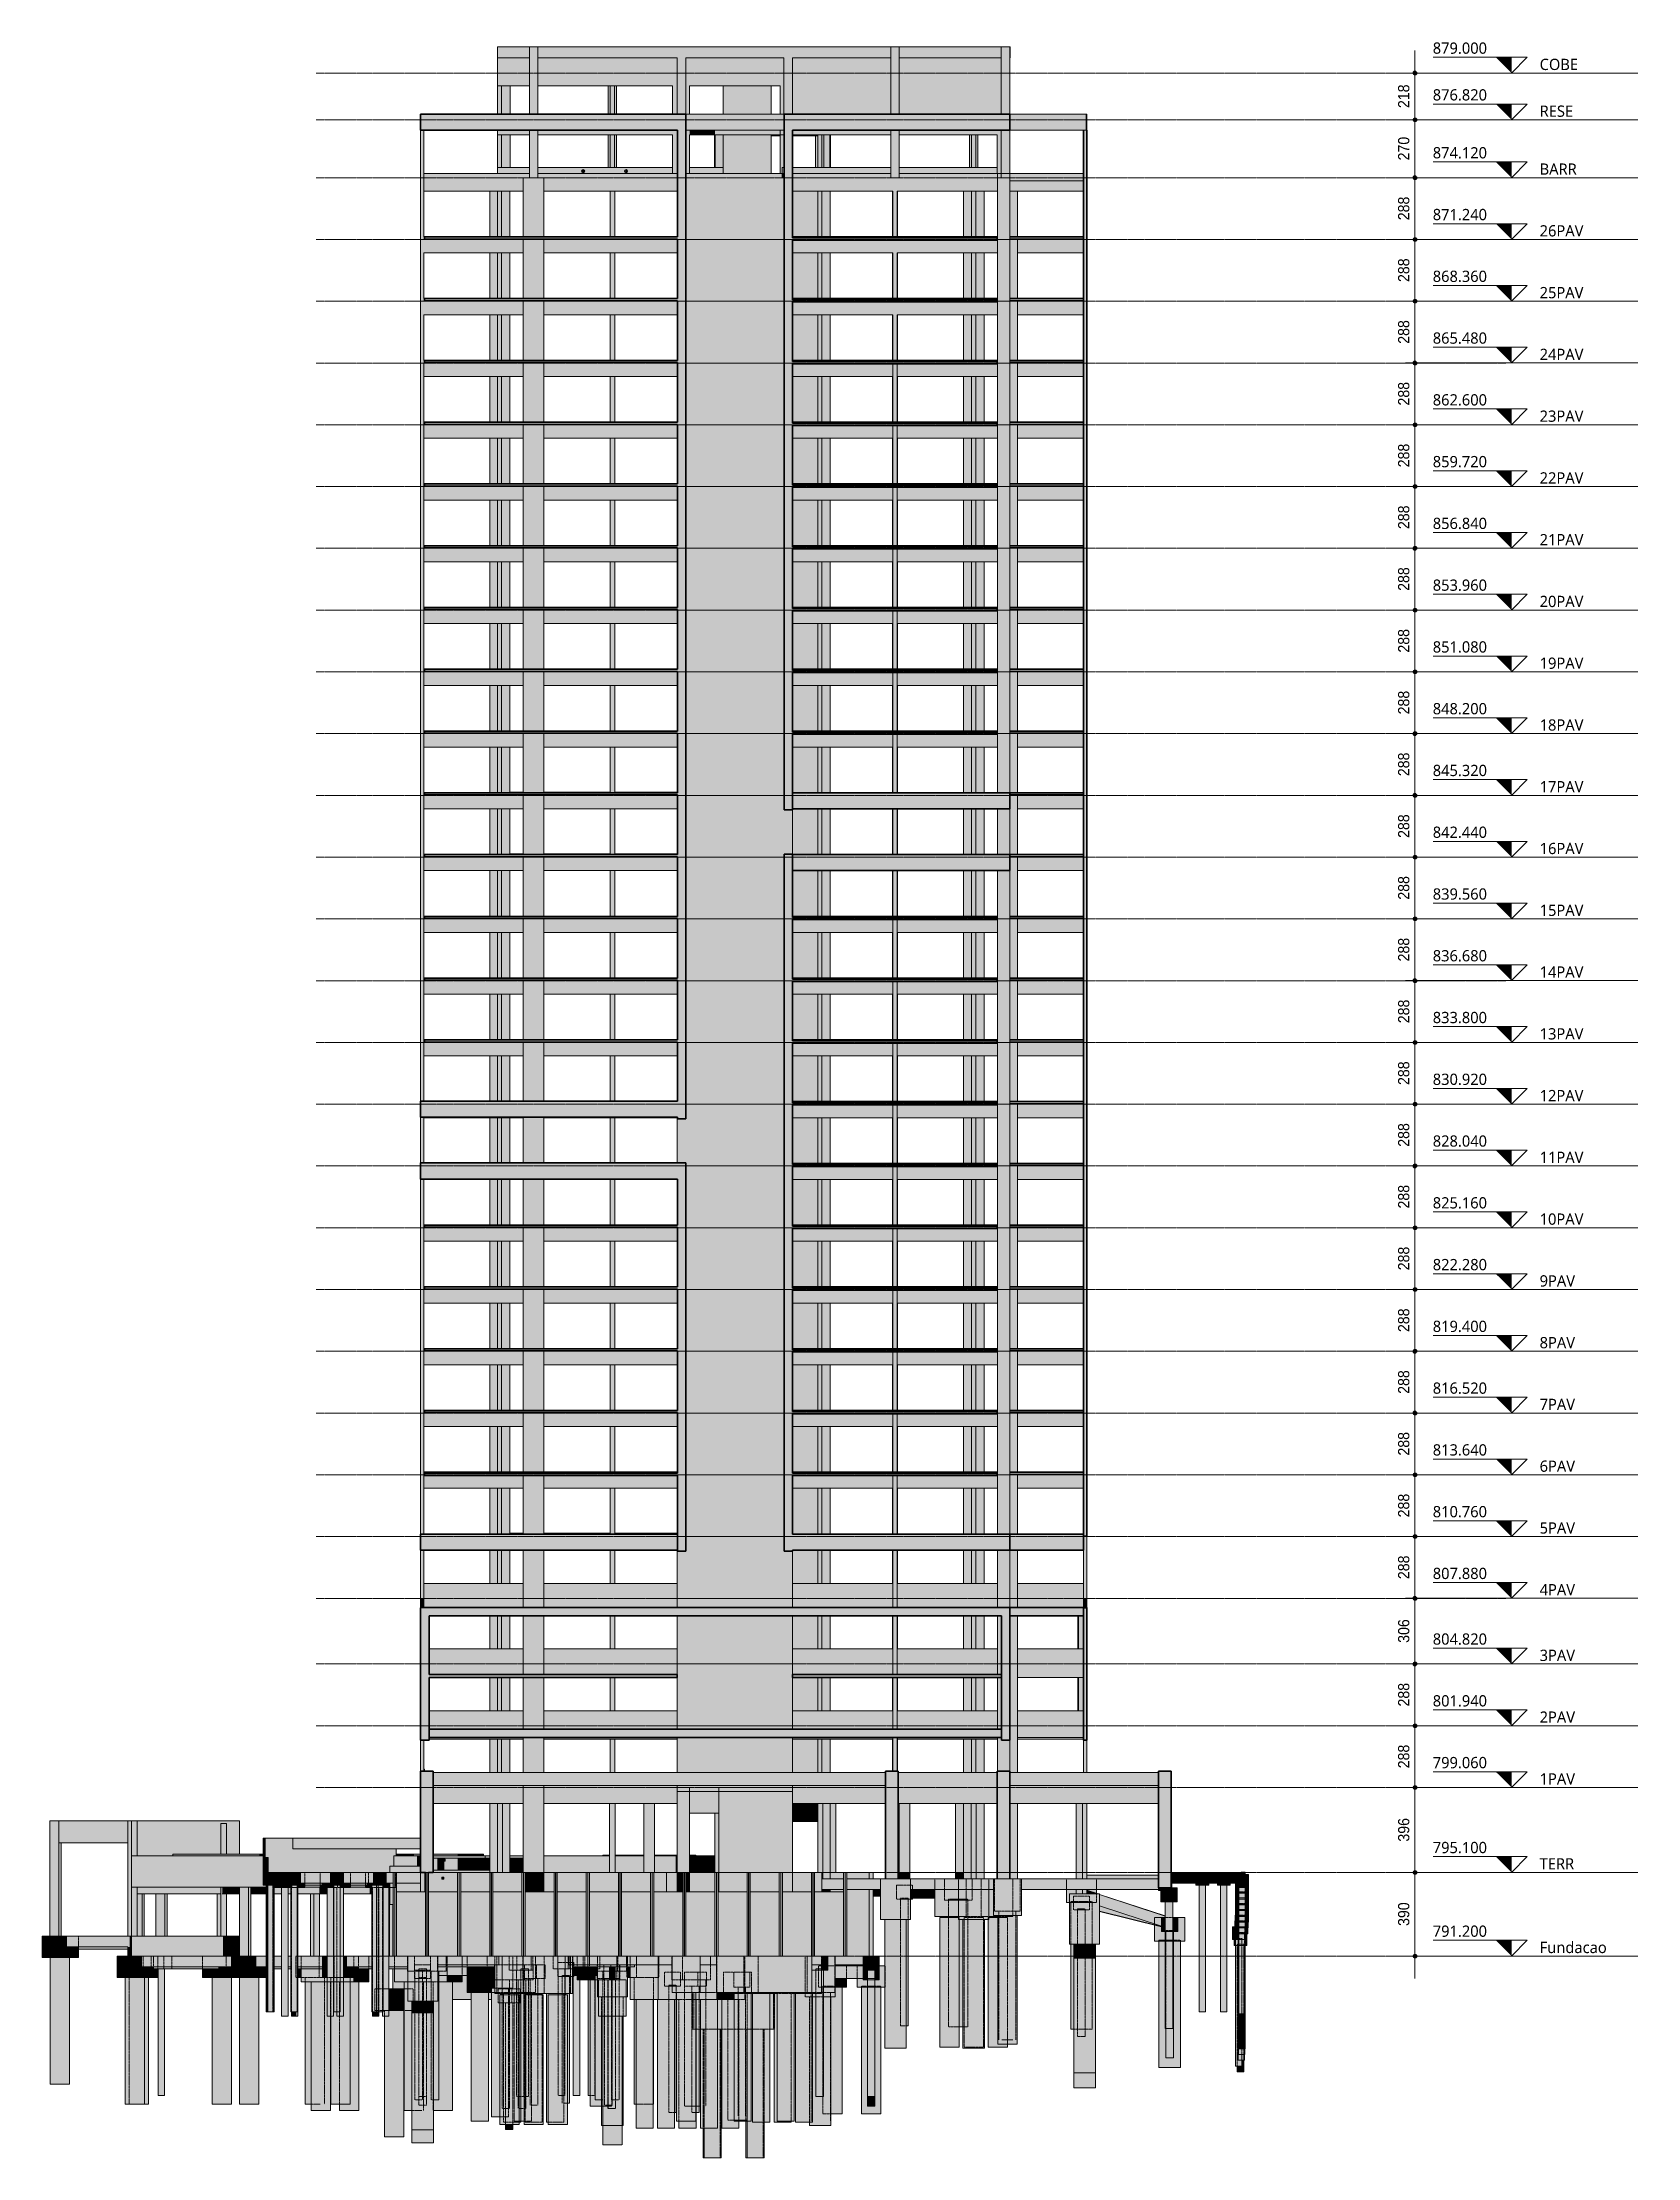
# Model space of a CAD drawing. Header units: centimetres. Extents: x -1981 to 73905, y -3196 to 88043.
# Drawn here: x 65377 to 72817, y 78180 to 88043 of the extents above.
import ezdxf

# ---------------------------------------------------------------- set-up
doc = ezdxf.new("R2010")
doc.units = ezdxf.units.CM
doc.linetypes.add('Centro', pattern=[3.175, 0.635, -0.47625, 1.5875, -0.47625])
doc.linetypes.add('Traço', pattern=[0.635, 0.3175, -0.3175])
for name, color, linetype, lineweight in [('A-ANNO-DIMS', 7, 'Continuous', 9), ('A-ANNO-DIMS-350', 7, 'Continuous', 9), ('A-FLOR', 7, 'Continuous', 25), ('A-FLOR-LEVL', 7, 'Continuous', 9), ('A-GENM', 7, 'Continuous', 25), ('S-BEAM', 7, 'Continuous', 25), ('S-COLS', 7, 'Continuous', 25), ('S-FNDN', 7, 'Continuous', 25), ('S-FNDN-HDLN', 7, 'Traço', 9)]:
    doc.layers.add(name, color=color, linetype=linetype, lineweight=lineweight)
doc.layers.add('A-DETL', color=7, linetype='Continuous', lineweight=18, true_color=0x00a600)
doc.styles.add('Arial_5', font='arial.ttf', dxfattribs={"width": 0.9, "height": 52.5})
doc.styles.add('Gadugi_8', font='gadugi.ttf', dxfattribs={"height": 52.5})
doc.dimstyles.new('PED_1_5mm_ESQ_5', dxfattribs={"dimscale": 30.48, "dimtxt": 53.563618, "dimasz": 2.296588, "dimexe": 1.722441, "dimexo": 1.722441, "dimgap": 0.344488, "dimtad": 1, "dimdec": 1, "dimrnd": 0.5, "dimdsep": 46, "dimtxsty": 'Arial_5', "dimblk1": 'DOTSMALL', "dimblk2": 'DOTSMALL', "dimsah": 1, "dimcen": 0.09, "dimdle": 3.444882, "dimazin": 0, "dimtfac": 1, "dimtdec": 4, "dimtix": 1, "dimtmove": 0, "dimatfit": 3, "dimfxl": 1, "dimtvp": 1, "dimtolj": 1, "dimtzin": 0, "dimarcsym": 2})

msp = doc.modelspace()

# ---------------------------------------------------------------- texts
at = {"layer": 'A-FLOR-LEVL', "char_height": 52.5, "attachment_point": 1, "style": 'Gadugi_8'}
for s, insert, width in [('879.000', (71861.37, 88042.5), 305.8438), ('COBE', (72359.85, 87966.54), 218.8607), ('876.820', (71861.37, 87824.5), 305.8438), ('RESE', (72359.85, 87748.54), 190.8016), ('874.120', (71861.37, 87554.5), 305.8438), ('BARR', (72359.85, 87478.54), 216.0548), ('871.240', (71861.37, 87266.5), 305.8438), ('26PAV', (72359.85, 87190.54), 260.9493), ('868.360', (71861.37, 86978.5), 305.8438), ('25PAV', (72359.85, 86902.54), 260.9493), ('865.480', (71861.37, 86690.5), 305.8438), ('24PAV', (72359.85, 86614.54), 260.9493), ('862.600', (71861.37, 86402.5), 305.8438), ('23PAV', (72359.85, 86326.54), 260.9493), ('859.720', (71861.37, 86114.5), 305.8438), ('22PAV', (72359.85, 86038.54), 260.9493), ('856.840', (71861.37, 85826.5), 305.8438), ('21PAV', (72359.85, 85750.54), 260.9493), ('853.960', (71861.37, 85538.5), 305.8438), ('20PAV', (72359.85, 85462.54), 260.9493), ('851.080', (71861.37, 85250.5), 305.8438), ('19PAV', (72359.85, 85174.54), 260.9493), ('848.200', (71861.37, 84962.5), 305.8438), ('18PAV', (72359.85, 84886.54), 260.9493), ('845.320', (71861.37, 84674.5), 305.8438), ('17PAV', (72359.85, 84598.54), 260.9493), ('842.440', (71861.37, 84386.5), 305.8438), ('16PAV', (72359.85, 84310.54), 260.9493), ('839.560', (71861.37, 84098.5), 305.8438), ('15PAV', (72359.85, 84022.54), 260.9493), ('836.680', (71861.37, 83810.5), 305.8438), ('14PAV', (72359.85, 83734.54), 260.9493), ('833.800', (71861.37, 83522.5), 305.8438), ('13PAV', (72359.85, 83446.54), 260.9493), ('830.920', (71861.37, 83234.5), 305.8438), ('12PAV', (72359.85, 83158.54), 260.9493), ('828.040', (71861.37, 82946.5), 305.8438), ('11PAV', (72359.85, 82870.54), 260.9493), ('825.160', (71861.37, 82658.5), 305.8438), ('10PAV', (72359.85, 82582.54), 260.9493), ('822.280', (71861.37, 82370.5), 305.8438), ('9PAV', (72359.85, 82294.54), 213.2489), ('819.400', (71861.37, 82082.5), 305.8438), ('8PAV', (72359.85, 82006.54), 213.2489), ('816.520', (71861.37, 81794.5), 305.8438), ('7PAV', (72359.85, 81718.54), 213.2489), ('813.640', (71861.37, 81506.5), 305.8438), ('6PAV', (72359.85, 81430.54), 213.2489), ('810.760', (71861.37, 81218.5), 305.8438), ('5PAV', (72359.85, 81142.54), 213.2489), ('807.880', (71861.37, 80930.5), 305.8438), ('4PAV', (72359.85, 80854.54), 213.2489), ('804.820', (71861.37, 80624.5), 305.8438), ('3PAV', (72359.85, 80548.54), 213.2489), ('801.940', (71861.37, 80336.5), 305.8438), ('2PAV', (72359.85, 80260.54), 213.2489), ('799.060', (71861.37, 80048.5), 305.8438), ('1PAV', (72359.85, 79972.54), 213.2489), ('795.100', (71861.37, 79652.5), 305.8438), ('TERR', (72359.85, 79576.54), 199.2193), ('791.200', (71861.37, 79262.5), 305.8438), ('Fundacao', (72359.85, 79186.54), 384.4092)]:
    msp.add_mtext(s, dxfattribs=dict(at, insert=insert, width=width))

# ---------------------------------------------------------------- blocks, each defined once
blk = doc.blocks.new('PED_BLRET-1EST_R01_2019 - 75x75x65-3763687-CT G 003 - CRT ESQ')
at = {"layer": 'S-FNDN-HDLN'}
for p, q in [((1714.1, 79378), (1749.1, 79378)), ((1714.1, 79373), (1714.1, 79378)), ((1749.1, 79373), (1714.1, 79373)), ((1749.1, 79378), (1749.1, 79373))]:
    blk.add_line(p, q, dxfattribs=at)
blk = doc.blocks.new('Estaca W Gerdau - W250X32_7-3763720-CT G 003 - CRT ESQ')
at = {"layer": 'S-FNDN', "linetype": 'Traço', "lineweight": 9, "true_color": 0xa4b9db}
blk.add_hatch(color=9, dxfattribs=at).paths.add_polyline_path([(-1880.1, 79120), (-1871.6, 79120), (-1871.6, 79510), (-1886.2, 79510), (-1886.2, 79120)], flags=0)
at = {"layer": 'S-FNDN', "lineweight": 9}
for p, q in [((-1886.2, 79510), (-1886.2, 79120)), ((-1871.6, 79510), (-1886.2, 79510)), ((-1879.3, 79120), (-1879.3, 79510)), ((-1878.5, 79510), (-1878.5, 79120)), ((-1871.6, 79510), (-1871.6, 79120)), ((-1871.6, 79120), (-1886.2, 79120))]:
    blk.add_line(p, q, dxfattribs=at)
blk = doc.blocks.new('PED_FURO_RETANGULAR_R04_2020 - 10x10x32-3497891-CT G 003 - CRT ESQ')
at = {"layer": 'A-GENM', "lineweight": 9}
for p, q in [((-1660.4, 79478), (-1650.4, 79488)), ((-1650.4, 79478), (-1660.4, 79488))]:
    blk.add_line(p, q, dxfattribs=at)
blk = doc.blocks.new('PED_BLRET-1EST_R01_2019_muro_ - 60x60x60-3843966-CT G 003 - CRT ESQ')
at = {"layer": 'S-FNDN-HDLN'}
for p, q in [((-2471.6, 79455), (-2441.6, 79455)), ((-2471.6, 79450), (-2471.6, 79455)), ((-2441.6, 79450), (-2471.6, 79450)), ((-2441.6, 79455), (-2441.6, 79450))]:
    blk.add_line(p, q, dxfattribs=at)
blk = doc.blocks.new('PED_FURO_CIRCULAR_R04_2020 - 15x25-3721065-CT G 003 - CRT ESQ')
at = {"layer": 'A-GENM', "lineweight": 9}
for p, q in [((-993.1, 87442.5), (-1008.1, 87442.5)), ((-1000.6, 87435), (-1000.6, 87450))]:
    blk.add_line(p, q, dxfattribs=at)
blk = doc.blocks.new('PED_BLRET-1EST_R01_2019 - 75x75x65-V8-CT G 003 - CRT ESQ')
at = {"layer": 'S-FNDN-HDLN'}
for p, q in [((1305.6, 79340), (1340.6, 79340)), ((1305.6, 79335), (1305.6, 79340)), ((1340.6, 79335), (1305.6, 79335)), ((1340.6, 79340), (1340.6, 79335))]:
    blk.add_line(p, q, dxfattribs=at)
blk = doc.blocks.new('PED_BLRET-1EST_R01_2019 - 75x75x65-V9-CT G 003 - CRT ESQ')
at = {"layer": 'S-FNDN-HDLN'}
for p, q in [((325.3, 79015), (360.3, 79015)), ((360.3, 79010), (325.3, 79010))]:
    blk.add_line(p, q, dxfattribs=at)
blk = doc.blocks.new('PED_BLRET-1EST_R01_2019 - 75x75x65-V10-CT G 003 - CRT ESQ')
at = {"layer": 'S-FNDN-HDLN'}
for p, q in [((-1766.9, 79020), (-1731.9, 79020)), ((-1731.9, 79015), (-1766.9, 79015))]:
    blk.add_line(p, q, dxfattribs=at)
blk = doc.blocks.new('PED_BLRET-1EST_EXCENTRICA_R01_2019 - 110x130x100-V11-CT G 003 - CRT ESQ')
at = {"layer": 'S-FNDN-HDLN'}
for p, q in [((-326, 78945), (-326, 78950)), ((-251.6, 78945), (-326, 78945)), ((-236, 78950), (-236, 78945))]:
    blk.add_line(p, q, dxfattribs=at)
blk = doc.blocks.new('PED_BLRET-1EST_EXCENTRICA_R01_2019 - 110x130x100-3841337-CT G 003 - CRT ESQ')
at = {"layer": 'S-FNDN-HDLN'}
for p, q in [((117.3, 78980), (175.1, 78980)), ((117.3, 78975), (117.3, 78980)), ((175.1, 78975), (117.3, 78975)), ((175.1, 78980), (207.3, 78980)), ((207.3, 78975), (175.1, 78975)), ((207.3, 78980), (207.3, 78975))]:
    blk.add_line(p, q, dxfattribs=at)
blk = doc.blocks.new('PED_BLRET-1EST_EXCENTRICA_R01_2019 - 110x130x100-V1-CT G 003 - CRT ESQ')
at = {"layer": 'S-FNDN-HDLN'}
for p, q in [((297.8, 78980), (325.3, 78980)), ((297.8, 78975), (297.8, 78980)), ((325.3, 78975), (297.8, 78975)), ((325.3, 78980), (360.3, 78980)), ((360.3, 78975), (325.3, 78975)), ((360.3, 78980), (387.8, 78980)), ((387.8, 78975), (360.3, 78975)), ((387.8, 78980), (387.8, 78975))]:
    blk.add_line(p, q, dxfattribs=at)
blk = doc.blocks.new('PED_BLRET-1EST_EXCENTRICA_R01_2019 - 110x130x100-V12-CT G 003 - CRT ESQ')
at = {"layer": 'S-FNDN-HDLN'}
for p, q in [((704, 79385), (794, 79385)), ((704, 79380), (704, 79385)), ((794, 79380), (704, 79380)), ((794, 79385), (794, 79380))]:
    blk.add_line(p, q, dxfattribs=at)
blk = doc.blocks.new('PED_BLRET-1EST_EXCENTRICA_R01_2019 - 140x120x110-3841338-CT G 003 - CRT ESQ')
at = {"layer": 'S-FNDN-HDLN'}
for p, q in [((1273.172184, 79375.004), (1373.172184, 79375.004)), ((1273.172184, 79370.004), (1273.172184, 79375.004)), ((1373.172184, 79370.004), (1273.172184, 79370.004)), ((1373.172184, 79375.004), (1373.172184, 79370.004))]:
    blk.add_line(p, q, dxfattribs=at)
blk = doc.blocks.new('PED_BLRET-1EST_R01_2019 - 75x75x65-V2-CT G 003 - CRT ESQ')
at = {"layer": 'S-FNDN-HDLN'}
for p, q in [((85.1, 79060), (110.9, 79060)), ((85.1, 79055), (85.1, 79060)), ((110.9, 79055), (85.1, 79055)), ((110.9, 79060), (120.1, 79060)), ((120.1, 79055), (110.9, 79055)), ((120.1, 79060), (120.1, 79055))]:
    blk.add_line(p, q, dxfattribs=at)
blk = doc.blocks.new('PED_BLRET-1EST_R01_2019 - 75x75x65-V13-CT G 003 - CRT ESQ')
at = {"layer": 'S-FNDN-HDLN'}
for p, q in [((-1063.7, 79030), (-1098.7, 79030)), ((-1098.7, 79030), (-1098.7, 79025)), ((-1098.7, 79025), (-1063.7, 79025)), ((-1063.7, 79025), (-1063.7, 79030))]:
    blk.add_line(p, q, dxfattribs=at)
blk = doc.blocks.new('PED_BLRET-1EST_R01_2019_muro_ - 60x60x60-V14-CT G 003 - CRT ESQ')
at = {"layer": 'S-FNDN-HDLN'}
for p, q in [((-2472.7, 79455), (-2471.6, 79455)), ((-2472.7, 79450), (-2472.7, 79455)), ((-2442.7, 79455), (-2442.7, 79450))]:
    blk.add_line(p, q, dxfattribs=at)
blk = doc.blocks.new('PED_BLRET-1EST_R01_2019_muro_ - 60x60x60-V15-CT G 003 - CRT ESQ')
at = {"layer": 'S-FNDN-HDLN'}
for p, q in [((-2473.4, 79455), (-2472.7, 79455)), ((-2473.4, 79450), (-2473.4, 79455)), ((-2443.4, 79455), (-2443.4, 79450))]:
    blk.add_line(p, q, dxfattribs=at)
blk = doc.blocks.new('PED_BLRET-1EST_R01_2019_muro_ - 60x60x60-V16-CT G 003 - CRT ESQ')
at = {"layer": 'S-FNDN-HDLN'}
for p, q in [((-2474.9, 79455), (-2474.1, 79455)), ((-2474.9, 79450), (-2474.9, 79455)), ((-2444.9, 79455), (-2444.9, 79450))]:
    blk.add_line(p, q, dxfattribs=at)
blk = doc.blocks.new('PED_BLRET-1EST_R01_2019_muro_ - 60x60x60-V17-CT G 003 - CRT ESQ')
at = {"layer": 'S-FNDN-HDLN'}
for p, q in [((-2473.7, 79450), (-2473.7, 79455)), ((-2443.7, 79455), (-2443.7, 79450))]:
    blk.add_line(p, q, dxfattribs=at)
blk = doc.blocks.new('PED_BLRET-1EST_R01_2019_muro_ - 60x60x60-V18-CT G 003 - CRT ESQ')
at = {"layer": 'S-FNDN-HDLN'}
for p, q in [((-2476.4, 79455), (-2474.9, 79455)), ((-2476.4, 79450), (-2476.4, 79455)), ((-2446.4, 79455), (-2446.4, 79450))]:
    blk.add_line(p, q, dxfattribs=at)
blk = doc.blocks.new('PED_BLRET-1EST_R01_2019_muro_ - 60x60x60-V19-CT G 003 - CRT ESQ')
at = {"layer": 'S-FNDN-HDLN'}
for p, q in [((-2478.6, 79455), (-2477.9, 79455)), ((-2478.6, 79450), (-2478.6, 79455)), ((-2448.6, 79455), (-2448.6, 79450))]:
    blk.add_line(p, q, dxfattribs=at)
blk = doc.blocks.new('PED_BLRET-1EST_R01_2019_muro_ - 60x60x60-V3-CT G 003 - CRT ESQ')
at = {"layer": 'S-FNDN-HDLN'}
for p, q in [((-1986.8, 79455), (-1978.9, 79455)), ((-1986.8, 79450), (-1986.8, 79455)), ((-1978.9, 79450), (-1986.8, 79450)), ((-1978.9, 79455), (-1963.9, 79455)), ((-1956.8, 79455), (-1956.8, 79450))]:
    blk.add_line(p, q, dxfattribs=at)
blk = doc.blocks.new('PED_BLRET-1EST_R01_2019_muro_ - 60x60x60-V20-CT G 003 - CRT ESQ')
at = {"layer": 'S-FNDN-HDLN'}
for p, q in [((2057.1, 79418), (2087.1, 79418)), ((2087.1, 79413), (2057.2, 79413))]:
    blk.add_line(p, q, dxfattribs=at)
blk = doc.blocks.new('PED_BLRET-1EST_R01_2019_muro_ - 60x60x60-V21-CT G 003 - CRT ESQ')
at = {"layer": 'S-FNDN-HDLN'}
for p, q in [((2057.1, 79337), (2087.1, 79337)), ((2087.1, 79332), (2057.1, 79332))]:
    blk.add_line(p, q, dxfattribs=at)
blk = doc.blocks.new('PED_BLRET-1EST_R01_2019_muro_ - 60x60x60-V4-CT G 003 - CRT ESQ')
at = {"layer": 'S-FNDN-HDLN'}
for p, q in [((2055.6, 79256), (2057.1, 79256)), ((2055.6, 79251), (2055.6, 79256)), ((2057.1, 79251), (2055.6, 79251)), ((2057.1, 79256), (2085.6, 79256)), ((2085.6, 79251), (2057.1, 79251)), ((2085.6, 79256), (2085.6, 79251))]:
    blk.add_line(p, q, dxfattribs=at)
blk = doc.blocks.new('PED_BLRET-1EST_R01_2019_muro_ - 60x60x60-V5-CT G 003 - CRT ESQ')
at = {"layer": 'S-FNDN-HDLN'}
for p, q in [((2053.7, 79229), (2055.6, 79229)), ((2053.7, 79224), (2053.7, 79229)), ((2055.7, 79224), (2053.7, 79224)), ((2055.7, 79229), (2083.7, 79229)), ((2083.7, 79224), (2055.7, 79224)), ((2083.7, 79229), (2083.7, 79224))]:
    blk.add_line(p, q, dxfattribs=at)
blk = doc.blocks.new('PED_BLRET-1EST_R01_2019_muro_ - 60x60x60-V6-CT G 003 - CRT ESQ')
at = {"layer": 'S-FNDN-HDLN'}
for p, q in [((2042.1, 79202), (2053.8, 79202)), ((2042.1, 79197), (2042.1, 79202)), ((2053.8, 79197), (2042.1, 79197)), ((2053.8, 79202), (2072.1, 79202)), ((2072.1, 79197), (2053.8, 79197)), ((2072.1, 79202), (2072.1, 79197))]:
    blk.add_line(p, q, dxfattribs=at)
blk = doc.blocks.new('PED_BLRET-1EST_R01_2019_muro_ - 60x60x60-V22-CT G 003 - CRT ESQ')
at = {"layer": 'S-FNDN-HDLN'}
for p, q in [((2049.9, 79175), (2079.9, 79175)), ((2049.9, 79170), (2049.9, 79175)), ((2079.9, 79170), (2049.9, 79170)), ((2079.9, 79175), (2079.9, 79170))]:
    blk.add_line(p, q, dxfattribs=at)
blk = doc.blocks.new('PED_BLRET-1EST_EXCENTRICA_R01_2019 - 120x140x110-3841340-CT G 003 - CRT ESQ')
at = {"layer": 'S-FNDN-HDLN'}
for p, q in [((1684.7, 79195), (1714.1, 79195)), ((1684.7, 79190), (1684.7, 79195)), ((1714.1, 79190), (1684.7, 79190)), ((1714.1, 79195), (1752.1, 79195)), ((1752.1, 79190), (1714.1, 79190)), ((1752.1, 79195), (1784.7, 79195)), ((1784.7, 79190), (1752.1, 79190)), ((1784.7, 79195), (1784.7, 79190))]:
    blk.add_line(p, q, dxfattribs=at)
blk = doc.blocks.new('PED_BLRET-1EST_R01_2019 - 75x75x65-V7-CT G 003 - CRT ESQ')
at = {"layer": 'S-FNDN-HDLN'}
for p, q in [((1717.1, 79240), (1749.1, 79240)), ((1717.1, 79235), (1717.1, 79240)), ((1749.1, 79235), (1717.1, 79235)), ((1749.1, 79240), (1752.1, 79240)), ((1752.1, 79235), (1749.1, 79235)), ((1752.1, 79240), (1752.1, 79235))]:
    blk.add_line(p, q, dxfattribs=at)
blk = doc.blocks.new('Nível - NÍVEL - CORTE ESQUEMÁTICO-903305-CT G 003 - CRT ESQ')
at = {"layer": 'A-FLOR-LEVL'}
blk.add_hatch(color=256, dxfattribs=at).paths.add_polyline_path([(3329, 79583.6), (3329, 79510.1), (3255.4, 79583.6)], flags=0)
for p, q in [((2835.2, 79510.1), (3917.5, 79510.1)), ((2963, 79583.6), (3402.6, 79583.6)), ((3329, 79510.1), (3402.6, 79583.6))]:
    blk.add_line(p, q, dxfattribs=at)
blk = doc.blocks.new('DIMBLOCK321-CT G 003 - CRT ESQ')
at = {"layer": 'A-ANNO-DIMS-350'}
h = blk.add_hatch(color=256, dxfattribs=at)
edge = h.paths.add_edge_path(flags=0)
edge.add_arc((71778.3, 87900), 8.75, 0, 360)
h = blk.add_hatch(color=256, dxfattribs=at)
edge = h.paths.add_edge_path(flags=0)
edge.add_arc((71778.3, 87682), 8.75, 0, 360)
for p, q in [((71778.3, 88005), (71778.3, 87682)), ((71738.2, 87900), (71830.8, 87900)), ((71778.3, 87900), (71738.2, 87900)), ((71738.2, 87682), (71830.8, 87682)), ((71778.3, 87682), (71738.2, 87682))]:
    blk.add_line(p, q, dxfattribs=at)
for centre in [(71778.3, 87900), (71778.3, 87682)]:
    blk.add_circle(centre, 8.75, dxfattribs=at)
at = {"layer": 'A-ANNO-DIMS-350', "color": 0, "insert": (71699.6, 87736.6), "char_height": 52.5, "width": 130.53, "attachment_point": 1, "rotation": 90, "line_spacing_factor": 0.941778, "style": 'Arial_5'}
blk.add_mtext('218', dxfattribs=at)
blk = doc.blocks.new('_DotSmall')
at = {"color": 0, "linetype": 'ByBlock', "const_width": 0.5}
blk.add_lwpolyline([(-0.0625, 0, 1), (0.0625, 0, 1)], format="xyb", close=True, dxfattribs=at)
blk = doc.blocks.new('DIMBLOCK322-CT G 003 - CRT ESQ')
at = {"layer": 'A-ANNO-DIMS-350'}
h = blk.add_hatch(color=256, dxfattribs=at)
edge = h.paths.add_edge_path(flags=0)
edge.add_arc((71778.3, 87682), 8.75, 0, 360)
h = blk.add_hatch(color=256, dxfattribs=at)
edge = h.paths.add_edge_path(flags=0)
edge.add_arc((71778.3, 87412), 8.75, 0, 360)
for p, q in [((71738.2, 87682), (71830.8, 87682)), ((71778.3, 87682), (71738.2, 87682)), ((71778.3, 87682), (71778.3, 87412)), ((71738.2, 87412), (71830.8, 87412)), ((71778.3, 87412), (71738.2, 87412))]:
    blk.add_line(p, q, dxfattribs=at)
for centre in [(71778.3, 87682), (71778.3, 87412)]:
    blk.add_circle(centre, 8.75, dxfattribs=at)
at = {"layer": 'A-ANNO-DIMS-350', "color": 0, "insert": (71699.6, 87492.6), "char_height": 52.5, "width": 130.53, "attachment_point": 1, "rotation": 90, "line_spacing_factor": 0.941778, "style": 'Arial_5'}
blk.add_mtext('270', dxfattribs=at)
blk = doc.blocks.new('DIMBLOCK323-CT G 003 - CRT ESQ')
at = {"layer": 'A-ANNO-DIMS-350'}
h = blk.add_hatch(color=256, dxfattribs=at)
edge = h.paths.add_edge_path(flags=0)
edge.add_arc((71778.3, 87412), 8.75, 0, 360)
h = blk.add_hatch(color=256, dxfattribs=at)
edge = h.paths.add_edge_path(flags=0)
edge.add_arc((71778.3, 87124), 8.75, 0, 360)
for p, q in [((71738.2, 87412), (71830.8, 87412)), ((71778.3, 87412), (71738.2, 87412)), ((71778.3, 87412), (71778.3, 87124)), ((71738.2, 87124), (71830.8, 87124)), ((71778.3, 87124), (71738.2, 87124))]:
    blk.add_line(p, q, dxfattribs=at)
for centre in [(71778.3, 87412), (71778.3, 87124)]:
    blk.add_circle(centre, 8.75, dxfattribs=at)
at = {"layer": 'A-ANNO-DIMS-350', "color": 0, "insert": (71699.6, 87213.6), "char_height": 52.5, "width": 130.53, "attachment_point": 1, "rotation": 90, "line_spacing_factor": 0.941778, "style": 'Arial_5'}
blk.add_mtext('288', dxfattribs=at)
blk = doc.blocks.new('DIMBLOCK324-CT G 003 - CRT ESQ')
at = {"layer": 'A-ANNO-DIMS-350'}
h = blk.add_hatch(color=256, dxfattribs=at)
edge = h.paths.add_edge_path(flags=0)
edge.add_arc((71778.3, 87124), 8.75, 0, 360)
h = blk.add_hatch(color=256, dxfattribs=at)
edge = h.paths.add_edge_path(flags=0)
edge.add_arc((71778.3, 86836), 8.75, 0, 360)
for p, q in [((71738.2, 87124), (71830.8, 87124)), ((71778.3, 87124), (71738.2, 87124)), ((71778.3, 87124), (71778.3, 86836)), ((71738.2, 86836), (71830.8, 86836)), ((71778.3, 86836), (71738.2, 86836))]:
    blk.add_line(p, q, dxfattribs=at)
for centre in [(71778.3, 87124), (71778.3, 86836)]:
    blk.add_circle(centre, 8.75, dxfattribs=at)
at = {"layer": 'A-ANNO-DIMS-350', "color": 0, "insert": (71699.6, 86925.6), "char_height": 52.5, "width": 130.53, "attachment_point": 1, "rotation": 90, "line_spacing_factor": 0.941778, "style": 'Arial_5'}
blk.add_mtext('288', dxfattribs=at)
blk = doc.blocks.new('DIMBLOCK325-CT G 003 - CRT ESQ')
at = {"layer": 'A-ANNO-DIMS-350'}
h = blk.add_hatch(color=256, dxfattribs=at)
edge = h.paths.add_edge_path(flags=0)
edge.add_arc((71778.3, 86836), 8.75, 0, 360)
h = blk.add_hatch(color=256, dxfattribs=at)
edge = h.paths.add_edge_path(flags=0)
edge.add_arc((71778.3, 86548), 8.75, 0, 360)
for p, q in [((71738.2, 86836), (71830.8, 86836)), ((71778.3, 86836), (71738.2, 86836)), ((71778.3, 86836), (71778.3, 86548)), ((71738.2, 86548), (71830.8, 86548)), ((71778.3, 86548), (71738.2, 86548))]:
    blk.add_line(p, q, dxfattribs=at)
for centre in [(71778.3, 86836), (71778.3, 86548)]:
    blk.add_circle(centre, 8.75, dxfattribs=at)
at = {"layer": 'A-ANNO-DIMS-350', "color": 0, "insert": (71699.6, 86637.6), "char_height": 52.5, "width": 130.53, "attachment_point": 1, "rotation": 90, "line_spacing_factor": 0.941778, "style": 'Arial_5'}
blk.add_mtext('288', dxfattribs=at)
blk = doc.blocks.new('DIMBLOCK326-CT G 003 - CRT ESQ')
at = {"layer": 'A-ANNO-DIMS-350'}
h = blk.add_hatch(color=256, dxfattribs=at)
edge = h.paths.add_edge_path(flags=0)
edge.add_arc((71778.3, 86548), 8.75, 0, 360)
h = blk.add_hatch(color=256, dxfattribs=at)
edge = h.paths.add_edge_path(flags=0)
edge.add_arc((71778.3, 86260), 8.75, 0, 360)
for p, q in [((71738.2, 86548), (71830.8, 86548)), ((71778.3, 86548), (71738.2, 86548)), ((71778.3, 86548), (71778.3, 86260)), ((71738.2, 86260), (71830.8, 86260)), ((71778.3, 86260), (71738.2, 86260))]:
    blk.add_line(p, q, dxfattribs=at)
for centre in [(71778.3, 86548), (71778.3, 86260)]:
    blk.add_circle(centre, 8.75, dxfattribs=at)
at = {"layer": 'A-ANNO-DIMS-350', "color": 0, "insert": (71699.6, 86349.6), "char_height": 52.5, "width": 130.53, "attachment_point": 1, "rotation": 90, "line_spacing_factor": 0.941778, "style": 'Arial_5'}
blk.add_mtext('288', dxfattribs=at)
blk = doc.blocks.new('DIMBLOCK327-CT G 003 - CRT ESQ')
at = {"layer": 'A-ANNO-DIMS-350'}
h = blk.add_hatch(color=256, dxfattribs=at)
edge = h.paths.add_edge_path(flags=0)
edge.add_arc((71778.3, 86260), 8.75, 0, 360)
h = blk.add_hatch(color=256, dxfattribs=at)
edge = h.paths.add_edge_path(flags=0)
edge.add_arc((71778.3, 85972), 8.75, 0, 360)
for p, q in [((71738.2, 86260), (71830.8, 86260)), ((71778.3, 86260), (71738.2, 86260)), ((71778.3, 86260), (71778.3, 85972)), ((71738.2, 85972), (71830.8, 85972)), ((71778.3, 85972), (71738.2, 85972))]:
    blk.add_line(p, q, dxfattribs=at)
for centre in [(71778.3, 86260), (71778.3, 85972)]:
    blk.add_circle(centre, 8.75, dxfattribs=at)
at = {"layer": 'A-ANNO-DIMS-350', "color": 0, "insert": (71699.6, 86061.6), "char_height": 52.5, "width": 130.53, "attachment_point": 1, "rotation": 90, "line_spacing_factor": 0.941778, "style": 'Arial_5'}
blk.add_mtext('288', dxfattribs=at)
blk = doc.blocks.new('DIMBLOCK328-CT G 003 - CRT ESQ')
at = {"layer": 'A-ANNO-DIMS-350'}
h = blk.add_hatch(color=256, dxfattribs=at)
edge = h.paths.add_edge_path(flags=0)
edge.add_arc((71778.3, 85972), 8.75, 0, 360)
h = blk.add_hatch(color=256, dxfattribs=at)
edge = h.paths.add_edge_path(flags=0)
edge.add_arc((71778.3, 85684), 8.75, 0, 360)
for p, q in [((71738.2, 85972), (71830.8, 85972)), ((71778.3, 85972), (71738.2, 85972)), ((71778.3, 85972), (71778.3, 85684)), ((71738.2, 85684), (71830.8, 85684)), ((71778.3, 85684), (71738.2, 85684))]:
    blk.add_line(p, q, dxfattribs=at)
for centre in [(71778.3, 85972), (71778.3, 85684)]:
    blk.add_circle(centre, 8.75, dxfattribs=at)
at = {"layer": 'A-ANNO-DIMS-350', "color": 0, "insert": (71699.6, 85773.6), "char_height": 52.5, "width": 130.53, "attachment_point": 1, "rotation": 90, "line_spacing_factor": 0.941778, "style": 'Arial_5'}
blk.add_mtext('288', dxfattribs=at)
blk = doc.blocks.new('DIMBLOCK329-CT G 003 - CRT ESQ')
at = {"layer": 'A-ANNO-DIMS-350'}
h = blk.add_hatch(color=256, dxfattribs=at)
edge = h.paths.add_edge_path(flags=0)
edge.add_arc((71778.3, 85684), 8.75, 0, 360)
h = blk.add_hatch(color=256, dxfattribs=at)
edge = h.paths.add_edge_path(flags=0)
edge.add_arc((71778.3, 85396), 8.75, 0, 360)
for p, q in [((71738.2, 85684), (71830.8, 85684)), ((71778.3, 85684), (71738.2, 85684)), ((71778.3, 85684), (71778.3, 85396)), ((71738.2, 85396), (71830.8, 85396)), ((71778.3, 85396), (71738.2, 85396))]:
    blk.add_line(p, q, dxfattribs=at)
for centre in [(71778.3, 85684), (71778.3, 85396)]:
    blk.add_circle(centre, 8.75, dxfattribs=at)
at = {"layer": 'A-ANNO-DIMS-350', "color": 0, "insert": (71699.6, 85485.6), "char_height": 52.5, "width": 130.53, "attachment_point": 1, "rotation": 90, "line_spacing_factor": 0.941778, "style": 'Arial_5'}
blk.add_mtext('288', dxfattribs=at)
blk = doc.blocks.new('DIMBLOCK330-CT G 003 - CRT ESQ')
at = {"layer": 'A-ANNO-DIMS-350'}
h = blk.add_hatch(color=256, dxfattribs=at)
edge = h.paths.add_edge_path(flags=0)
edge.add_arc((71778.3, 85396), 8.75, 0, 360)
h = blk.add_hatch(color=256, dxfattribs=at)
edge = h.paths.add_edge_path(flags=0)
edge.add_arc((71778.3, 85108), 8.75, 0, 360)
for p, q in [((71738.2, 85396), (71830.8, 85396)), ((71778.3, 85396), (71738.2, 85396)), ((71778.3, 85396), (71778.3, 85108)), ((71738.2, 85108), (71830.8, 85108)), ((71778.3, 85108), (71738.2, 85108))]:
    blk.add_line(p, q, dxfattribs=at)
for centre in [(71778.3, 85396), (71778.3, 85108)]:
    blk.add_circle(centre, 8.75, dxfattribs=at)
at = {"layer": 'A-ANNO-DIMS-350', "color": 0, "insert": (71699.6, 85197.6), "char_height": 52.5, "width": 130.53, "attachment_point": 1, "rotation": 90, "line_spacing_factor": 0.941778, "style": 'Arial_5'}
blk.add_mtext('288', dxfattribs=at)
blk = doc.blocks.new('DIMBLOCK331-CT G 003 - CRT ESQ')
at = {"layer": 'A-ANNO-DIMS-350'}
h = blk.add_hatch(color=256, dxfattribs=at)
edge = h.paths.add_edge_path(flags=0)
edge.add_arc((71778.3, 85108), 8.75, 0, 360)
h = blk.add_hatch(color=256, dxfattribs=at)
edge = h.paths.add_edge_path(flags=0)
edge.add_arc((71778.3, 84820), 8.75, 0, 360)
for p, q in [((71738.2, 85108), (71830.8, 85108)), ((71778.3, 85108), (71738.2, 85108)), ((71778.3, 85108), (71778.3, 84820)), ((71738.2, 84820), (71830.8, 84820)), ((71778.3, 84820), (71738.2, 84820))]:
    blk.add_line(p, q, dxfattribs=at)
for centre in [(71778.3, 85108), (71778.3, 84820)]:
    blk.add_circle(centre, 8.75, dxfattribs=at)
at = {"layer": 'A-ANNO-DIMS-350', "color": 0, "insert": (71699.6, 84909.6), "char_height": 52.5, "width": 130.53, "attachment_point": 1, "rotation": 90, "line_spacing_factor": 0.941778, "style": 'Arial_5'}
blk.add_mtext('288', dxfattribs=at)
blk = doc.blocks.new('DIMBLOCK332-CT G 003 - CRT ESQ')
at = {"layer": 'A-ANNO-DIMS-350'}
h = blk.add_hatch(color=256, dxfattribs=at)
edge = h.paths.add_edge_path(flags=0)
edge.add_arc((71778.3, 84820), 8.75, 0, 360)
h = blk.add_hatch(color=256, dxfattribs=at)
edge = h.paths.add_edge_path(flags=0)
edge.add_arc((71778.3, 84532), 8.75, 0, 360)
for p, q in [((71738.2, 84820), (71830.8, 84820)), ((71778.3, 84820), (71738.2, 84820)), ((71778.3, 84820), (71778.3, 84532)), ((71738.2, 84532), (71830.8, 84532)), ((71778.3, 84532), (71738.2, 84532))]:
    blk.add_line(p, q, dxfattribs=at)
for centre in [(71778.3, 84820), (71778.3, 84532)]:
    blk.add_circle(centre, 8.75, dxfattribs=at)
at = {"layer": 'A-ANNO-DIMS-350', "color": 0, "insert": (71699.6, 84621.6), "char_height": 52.5, "width": 130.53, "attachment_point": 1, "rotation": 90, "line_spacing_factor": 0.941778, "style": 'Arial_5'}
blk.add_mtext('288', dxfattribs=at)
blk = doc.blocks.new('DIMBLOCK333-CT G 003 - CRT ESQ')
at = {"layer": 'A-ANNO-DIMS-350'}
h = blk.add_hatch(color=256, dxfattribs=at)
edge = h.paths.add_edge_path(flags=0)
edge.add_arc((71778.3, 84532), 8.75, 0, 360)
h = blk.add_hatch(color=256, dxfattribs=at)
edge = h.paths.add_edge_path(flags=0)
edge.add_arc((71778.3, 84244), 8.75, 0, 360)
for p, q in [((71738.2, 84532), (71830.8, 84532)), ((71778.3, 84532), (71738.2, 84532)), ((71778.3, 84532), (71778.3, 84244)), ((71738.2, 84244), (71830.8, 84244)), ((71778.3, 84244), (71738.2, 84244))]:
    blk.add_line(p, q, dxfattribs=at)
for centre in [(71778.3, 84532), (71778.3, 84244)]:
    blk.add_circle(centre, 8.75, dxfattribs=at)
at = {"layer": 'A-ANNO-DIMS-350', "color": 0, "insert": (71699.6, 84333.6), "char_height": 52.5, "width": 130.53, "attachment_point": 1, "rotation": 90, "line_spacing_factor": 0.941778, "style": 'Arial_5'}
blk.add_mtext('288', dxfattribs=at)
blk = doc.blocks.new('DIMBLOCK334-CT G 003 - CRT ESQ')
at = {"layer": 'A-ANNO-DIMS-350'}
h = blk.add_hatch(color=256, dxfattribs=at)
edge = h.paths.add_edge_path(flags=0)
edge.add_arc((71778.3, 84244), 8.75, 0, 360)
h = blk.add_hatch(color=256, dxfattribs=at)
edge = h.paths.add_edge_path(flags=0)
edge.add_arc((71778.3, 83956), 8.75, 0, 360)
for p, q in [((71738.2, 84244), (71830.8, 84244)), ((71778.3, 84244), (71738.2, 84244)), ((71778.3, 84244), (71778.3, 83956)), ((71738.2, 83956), (71830.8, 83956)), ((71778.3, 83956), (71738.2, 83956))]:
    blk.add_line(p, q, dxfattribs=at)
for centre in [(71778.3, 84244), (71778.3, 83956)]:
    blk.add_circle(centre, 8.75, dxfattribs=at)
at = {"layer": 'A-ANNO-DIMS-350', "color": 0, "insert": (71699.6, 84045.6), "char_height": 52.5, "width": 130.53, "attachment_point": 1, "rotation": 90, "line_spacing_factor": 0.941778, "style": 'Arial_5'}
blk.add_mtext('288', dxfattribs=at)
blk = doc.blocks.new('DIMBLOCK335-CT G 003 - CRT ESQ')
at = {"layer": 'A-ANNO-DIMS-350'}
h = blk.add_hatch(color=256, dxfattribs=at)
edge = h.paths.add_edge_path(flags=0)
edge.add_arc((71778.3, 83956), 8.75, 0, 360)
h = blk.add_hatch(color=256, dxfattribs=at)
edge = h.paths.add_edge_path(flags=0)
edge.add_arc((71778.3, 83668), 8.75, 0, 360)
for p, q in [((71738.2, 83956), (71830.8, 83956)), ((71778.3, 83956), (71738.2, 83956)), ((71778.3, 83956), (71778.3, 83668)), ((71738.2, 83668), (71830.8, 83668)), ((71778.3, 83668), (71738.2, 83668))]:
    blk.add_line(p, q, dxfattribs=at)
for centre in [(71778.3, 83956), (71778.3, 83668)]:
    blk.add_circle(centre, 8.75, dxfattribs=at)
at = {"layer": 'A-ANNO-DIMS-350', "color": 0, "insert": (71699.6, 83757.6), "char_height": 52.5, "width": 130.53, "attachment_point": 1, "rotation": 90, "line_spacing_factor": 0.941778, "style": 'Arial_5'}
blk.add_mtext('288', dxfattribs=at)
blk = doc.blocks.new('DIMBLOCK336-CT G 003 - CRT ESQ')
at = {"layer": 'A-ANNO-DIMS-350'}
h = blk.add_hatch(color=256, dxfattribs=at)
edge = h.paths.add_edge_path(flags=0)
edge.add_arc((71778.3, 83668), 8.75, 0, 360)
h = blk.add_hatch(color=256, dxfattribs=at)
edge = h.paths.add_edge_path(flags=0)
edge.add_arc((71778.3, 83380), 8.75, 0, 360)
for p, q in [((71738.2, 83668), (71830.8, 83668)), ((71778.3, 83668), (71738.2, 83668)), ((71778.3, 83668), (71778.3, 83380)), ((71738.2, 83380), (71830.8, 83380)), ((71778.3, 83380), (71738.2, 83380))]:
    blk.add_line(p, q, dxfattribs=at)
for centre in [(71778.3, 83668), (71778.3, 83380)]:
    blk.add_circle(centre, 8.75, dxfattribs=at)
at = {"layer": 'A-ANNO-DIMS-350', "color": 0, "insert": (71699.6, 83469.6), "char_height": 52.5, "width": 130.53, "attachment_point": 1, "rotation": 90, "line_spacing_factor": 0.941778, "style": 'Arial_5'}
blk.add_mtext('288', dxfattribs=at)
blk = doc.blocks.new('DIMBLOCK337-CT G 003 - CRT ESQ')
at = {"layer": 'A-ANNO-DIMS-350'}
h = blk.add_hatch(color=256, dxfattribs=at)
edge = h.paths.add_edge_path(flags=0)
edge.add_arc((71778.3, 83380), 8.75, 0, 360)
h = blk.add_hatch(color=256, dxfattribs=at)
edge = h.paths.add_edge_path(flags=0)
edge.add_arc((71778.3, 83092), 8.75, 0, 360)
for p, q in [((71738.2, 83380), (71830.8, 83380)), ((71778.3, 83380), (71738.2, 83380)), ((71778.3, 83380), (71778.3, 83092)), ((71738.2, 83092), (71830.8, 83092)), ((71778.3, 83092), (71738.2, 83092))]:
    blk.add_line(p, q, dxfattribs=at)
for centre in [(71778.3, 83380), (71778.3, 83092)]:
    blk.add_circle(centre, 8.75, dxfattribs=at)
at = {"layer": 'A-ANNO-DIMS-350', "color": 0, "insert": (71699.6, 83181.6), "char_height": 52.5, "width": 130.53, "attachment_point": 1, "rotation": 90, "line_spacing_factor": 0.941778, "style": 'Arial_5'}
blk.add_mtext('288', dxfattribs=at)
blk = doc.blocks.new('DIMBLOCK338-CT G 003 - CRT ESQ')
at = {"layer": 'A-ANNO-DIMS-350'}
h = blk.add_hatch(color=256, dxfattribs=at)
edge = h.paths.add_edge_path(flags=0)
edge.add_arc((71778.3, 83092), 8.75, 0, 360)
h = blk.add_hatch(color=256, dxfattribs=at)
edge = h.paths.add_edge_path(flags=0)
edge.add_arc((71778.3, 82804), 8.75, 0, 360)
for p, q in [((71738.2, 83092), (71830.8, 83092)), ((71778.3, 83092), (71738.2, 83092)), ((71778.3, 83092), (71778.3, 82804)), ((71738.2, 82804), (71830.8, 82804)), ((71778.3, 82804), (71738.2, 82804))]:
    blk.add_line(p, q, dxfattribs=at)
for centre in [(71778.3, 83092), (71778.3, 82804)]:
    blk.add_circle(centre, 8.75, dxfattribs=at)
at = {"layer": 'A-ANNO-DIMS-350', "color": 0, "insert": (71699.6, 82893.6), "char_height": 52.5, "width": 130.53, "attachment_point": 1, "rotation": 90, "line_spacing_factor": 0.941778, "style": 'Arial_5'}
blk.add_mtext('288', dxfattribs=at)
blk = doc.blocks.new('DIMBLOCK339-CT G 003 - CRT ESQ')
at = {"layer": 'A-ANNO-DIMS-350'}
h = blk.add_hatch(color=256, dxfattribs=at)
edge = h.paths.add_edge_path(flags=0)
edge.add_arc((71778.3, 82804), 8.75, 0, 360)
h = blk.add_hatch(color=256, dxfattribs=at)
edge = h.paths.add_edge_path(flags=0)
edge.add_arc((71778.3, 82516), 8.75, 0, 360)
for p, q in [((71738.2, 82804), (71830.8, 82804)), ((71778.3, 82804), (71738.2, 82804)), ((71778.3, 82804), (71778.3, 82516)), ((71738.2, 82516), (71830.8, 82516)), ((71778.3, 82516), (71738.2, 82516))]:
    blk.add_line(p, q, dxfattribs=at)
for centre in [(71778.3, 82804), (71778.3, 82516)]:
    blk.add_circle(centre, 8.75, dxfattribs=at)
at = {"layer": 'A-ANNO-DIMS-350', "color": 0, "insert": (71699.6, 82605.6), "char_height": 52.5, "width": 130.53, "attachment_point": 1, "rotation": 90, "line_spacing_factor": 0.941778, "style": 'Arial_5'}
blk.add_mtext('288', dxfattribs=at)
blk = doc.blocks.new('DIMBLOCK340-CT G 003 - CRT ESQ')
at = {"layer": 'A-ANNO-DIMS-350'}
h = blk.add_hatch(color=256, dxfattribs=at)
edge = h.paths.add_edge_path(flags=0)
edge.add_arc((71778.3, 82516), 8.75, 0, 360)
h = blk.add_hatch(color=256, dxfattribs=at)
edge = h.paths.add_edge_path(flags=0)
edge.add_arc((71778.3, 82228), 8.75, 0, 360)
for p, q in [((71738.2, 82516), (71830.8, 82516)), ((71778.3, 82516), (71738.2, 82516)), ((71778.3, 82516), (71778.3, 82228)), ((71738.2, 82228), (71830.8, 82228)), ((71778.3, 82228), (71738.2, 82228))]:
    blk.add_line(p, q, dxfattribs=at)
for centre in [(71778.3, 82516), (71778.3, 82228)]:
    blk.add_circle(centre, 8.75, dxfattribs=at)
at = {"layer": 'A-ANNO-DIMS-350', "color": 0, "insert": (71699.6, 82317.6), "char_height": 52.5, "width": 130.53, "attachment_point": 1, "rotation": 90, "line_spacing_factor": 0.941778, "style": 'Arial_5'}
blk.add_mtext('288', dxfattribs=at)
blk = doc.blocks.new('DIMBLOCK341-CT G 003 - CRT ESQ')
at = {"layer": 'A-ANNO-DIMS-350'}
h = blk.add_hatch(color=256, dxfattribs=at)
edge = h.paths.add_edge_path(flags=0)
edge.add_arc((71778.3, 82228), 8.75, 0, 360)
h = blk.add_hatch(color=256, dxfattribs=at)
edge = h.paths.add_edge_path(flags=0)
edge.add_arc((71778.3, 81940), 8.75, 0, 360)
for p, q in [((71738.2, 82228), (71830.8, 82228)), ((71778.3, 82228), (71738.2, 82228)), ((71778.3, 82228), (71778.3, 81940)), ((71738.2, 81940), (71830.8, 81940)), ((71778.3, 81940), (71738.2, 81940))]:
    blk.add_line(p, q, dxfattribs=at)
for centre in [(71778.3, 82228), (71778.3, 81940)]:
    blk.add_circle(centre, 8.75, dxfattribs=at)
at = {"layer": 'A-ANNO-DIMS-350', "color": 0, "insert": (71699.6, 82029.6), "char_height": 52.5, "width": 130.53, "attachment_point": 1, "rotation": 90, "line_spacing_factor": 0.941778, "style": 'Arial_5'}
blk.add_mtext('288', dxfattribs=at)
blk = doc.blocks.new('DIMBLOCK342-CT G 003 - CRT ESQ')
at = {"layer": 'A-ANNO-DIMS-350'}
h = blk.add_hatch(color=256, dxfattribs=at)
edge = h.paths.add_edge_path(flags=0)
edge.add_arc((71778.3, 81940), 8.75, 0, 360)
h = blk.add_hatch(color=256, dxfattribs=at)
edge = h.paths.add_edge_path(flags=0)
edge.add_arc((71778.3, 81652), 8.75, 0, 360)
for p, q in [((71738.2, 81940), (71830.8, 81940)), ((71778.3, 81940), (71738.2, 81940)), ((71778.3, 81940), (71778.3, 81652)), ((71738.2, 81652), (71830.8, 81652)), ((71778.3, 81652), (71738.2, 81652))]:
    blk.add_line(p, q, dxfattribs=at)
for centre in [(71778.3, 81940), (71778.3, 81652)]:
    blk.add_circle(centre, 8.75, dxfattribs=at)
at = {"layer": 'A-ANNO-DIMS-350', "color": 0, "insert": (71699.6, 81741.6), "char_height": 52.5, "width": 130.53, "attachment_point": 1, "rotation": 90, "line_spacing_factor": 0.941778, "style": 'Arial_5'}
blk.add_mtext('288', dxfattribs=at)
blk = doc.blocks.new('DIMBLOCK343-CT G 003 - CRT ESQ')
at = {"layer": 'A-ANNO-DIMS-350'}
h = blk.add_hatch(color=256, dxfattribs=at)
edge = h.paths.add_edge_path(flags=0)
edge.add_arc((71778.3, 81652), 8.75, 0, 360)
h = blk.add_hatch(color=256, dxfattribs=at)
edge = h.paths.add_edge_path(flags=0)
edge.add_arc((71778.3, 81364), 8.75, 0, 360)
for p, q in [((71738.2, 81652), (71830.8, 81652)), ((71778.3, 81652), (71738.2, 81652)), ((71778.3, 81652), (71778.3, 81364)), ((71738.2, 81364), (71830.8, 81364)), ((71778.3, 81364), (71738.2, 81364))]:
    blk.add_line(p, q, dxfattribs=at)
for centre in [(71778.3, 81652), (71778.3, 81364)]:
    blk.add_circle(centre, 8.75, dxfattribs=at)
at = {"layer": 'A-ANNO-DIMS-350', "color": 0, "insert": (71699.6, 81453.6), "char_height": 52.5, "width": 130.53, "attachment_point": 1, "rotation": 90, "line_spacing_factor": 0.941778, "style": 'Arial_5'}
blk.add_mtext('288', dxfattribs=at)
blk = doc.blocks.new('DIMBLOCK344-CT G 003 - CRT ESQ')
at = {"layer": 'A-ANNO-DIMS-350'}
h = blk.add_hatch(color=256, dxfattribs=at)
edge = h.paths.add_edge_path(flags=0)
edge.add_arc((71778.3, 81364), 8.75, 0, 360)
h = blk.add_hatch(color=256, dxfattribs=at)
edge = h.paths.add_edge_path(flags=0)
edge.add_arc((71778.3, 81076), 8.75, 0, 360)
for p, q in [((71738.2, 81364), (71830.8, 81364)), ((71778.3, 81364), (71738.2, 81364)), ((71778.3, 81364), (71778.3, 81076)), ((71738.2, 81076), (71830.8, 81076)), ((71778.3, 81076), (71738.2, 81076))]:
    blk.add_line(p, q, dxfattribs=at)
for centre in [(71778.3, 81364), (71778.3, 81076)]:
    blk.add_circle(centre, 8.75, dxfattribs=at)
at = {"layer": 'A-ANNO-DIMS-350', "color": 0, "insert": (71699.6, 81165.6), "char_height": 52.5, "width": 130.53, "attachment_point": 1, "rotation": 90, "line_spacing_factor": 0.941778, "style": 'Arial_5'}
blk.add_mtext('288', dxfattribs=at)
blk = doc.blocks.new('DIMBLOCK345-CT G 003 - CRT ESQ')
at = {"layer": 'A-ANNO-DIMS-350'}
h = blk.add_hatch(color=256, dxfattribs=at)
edge = h.paths.add_edge_path(flags=0)
edge.add_arc((71778.3, 81076), 8.75, 0, 360)
h = blk.add_hatch(color=256, dxfattribs=at)
edge = h.paths.add_edge_path(flags=0)
edge.add_arc((71778.3, 80788), 8.75, 0, 360)
for p, q in [((71738.2, 81076), (71830.8, 81076)), ((71778.3, 81076), (71738.2, 81076)), ((71778.3, 81076), (71778.3, 80788)), ((71738.2, 80788), (71830.8, 80788)), ((71778.3, 80788), (71738.2, 80788))]:
    blk.add_line(p, q, dxfattribs=at)
for centre in [(71778.3, 81076), (71778.3, 80788)]:
    blk.add_circle(centre, 8.75, dxfattribs=at)
at = {"layer": 'A-ANNO-DIMS-350', "color": 0, "insert": (71699.6, 80877.6), "char_height": 52.5, "width": 130.53, "attachment_point": 1, "rotation": 90, "line_spacing_factor": 0.941778, "style": 'Arial_5'}
blk.add_mtext('288', dxfattribs=at)
blk = doc.blocks.new('DIMBLOCK346-CT G 003 - CRT ESQ')
at = {"layer": 'A-ANNO-DIMS-350'}
h = blk.add_hatch(color=256, dxfattribs=at)
edge = h.paths.add_edge_path(flags=0)
edge.add_arc((71778.3, 80788), 8.75, 0, 360)
h = blk.add_hatch(color=256, dxfattribs=at)
edge = h.paths.add_edge_path(flags=0)
edge.add_arc((71778.3, 80482), 8.75, 0, 360)
for p, q in [((71738.2, 80788), (71830.8, 80788)), ((71778.3, 80788), (71738.2, 80788)), ((71778.3, 80788), (71778.3, 80482)), ((71738.2, 80482), (71830.8, 80482)), ((71778.3, 80482), (71738.2, 80482))]:
    blk.add_line(p, q, dxfattribs=at)
for centre in [(71778.3, 80788), (71778.3, 80482)]:
    blk.add_circle(centre, 8.75, dxfattribs=at)
at = {"layer": 'A-ANNO-DIMS-350', "color": 0, "insert": (71699.6, 80580.6), "char_height": 52.5, "width": 130.53, "attachment_point": 1, "rotation": 90, "line_spacing_factor": 0.941778, "style": 'Arial_5'}
blk.add_mtext('306', dxfattribs=at)
blk = doc.blocks.new('DIMBLOCK347-CT G 003 - CRT ESQ')
at = {"layer": 'A-ANNO-DIMS-350'}
h = blk.add_hatch(color=256, dxfattribs=at)
edge = h.paths.add_edge_path(flags=0)
edge.add_arc((71778.3, 80482), 8.75, 0, 360)
h = blk.add_hatch(color=256, dxfattribs=at)
edge = h.paths.add_edge_path(flags=0)
edge.add_arc((71778.3, 80194), 8.75, 0, 360)
for p, q in [((71738.2, 80482), (71830.8, 80482)), ((71778.3, 80482), (71738.2, 80482)), ((71778.3, 80482), (71778.3, 80194)), ((71738.2, 80194), (71830.8, 80194)), ((71778.3, 80194), (71738.2, 80194))]:
    blk.add_line(p, q, dxfattribs=at)
for centre in [(71778.3, 80482), (71778.3, 80194)]:
    blk.add_circle(centre, 8.75, dxfattribs=at)
at = {"layer": 'A-ANNO-DIMS-350', "color": 0, "insert": (71699.6, 80283.6), "char_height": 52.5, "width": 130.53, "attachment_point": 1, "rotation": 90, "line_spacing_factor": 0.941778, "style": 'Arial_5'}
blk.add_mtext('288', dxfattribs=at)
blk = doc.blocks.new('DIMBLOCK348-CT G 003 - CRT ESQ')
at = {"layer": 'A-ANNO-DIMS-350'}
h = blk.add_hatch(color=256, dxfattribs=at)
edge = h.paths.add_edge_path(flags=0)
edge.add_arc((71778.3, 80194), 8.75, 0, 360)
h = blk.add_hatch(color=256, dxfattribs=at)
edge = h.paths.add_edge_path(flags=0)
edge.add_arc((71778.3, 79906), 8.75, 0, 360)
for p, q in [((71738.2, 80194), (71830.8, 80194)), ((71778.3, 80194), (71738.2, 80194)), ((71778.3, 80194), (71778.3, 79906)), ((71738.2, 79906), (71830.8, 79906)), ((71778.3, 79906), (71738.2, 79906))]:
    blk.add_line(p, q, dxfattribs=at)
for centre in [(71778.3, 80194), (71778.3, 79906)]:
    blk.add_circle(centre, 8.75, dxfattribs=at)
at = {"layer": 'A-ANNO-DIMS-350', "color": 0, "insert": (71699.6, 79995.6), "char_height": 52.5, "width": 130.53, "attachment_point": 1, "rotation": 90, "line_spacing_factor": 0.941778, "style": 'Arial_5'}
blk.add_mtext('288', dxfattribs=at)
blk = doc.blocks.new('DIMBLOCK349-CT G 003 - CRT ESQ')
at = {"layer": 'A-ANNO-DIMS-350'}
h = blk.add_hatch(color=256, dxfattribs=at)
edge = h.paths.add_edge_path(flags=0)
edge.add_arc((71778.3, 79906), 8.75, 0, 360)
h = blk.add_hatch(color=256, dxfattribs=at)
edge = h.paths.add_edge_path(flags=0)
edge.add_arc((71778.3, 79510), 8.75, 0, 360)
for p, q in [((71738.2, 79906), (71830.8, 79906)), ((71778.3, 79906), (71738.2, 79906)), ((71778.3, 79906), (71778.3, 79510)), ((71738.2, 79510), (71830.8, 79510)), ((71778.3, 79510), (71738.2, 79510))]:
    blk.add_line(p, q, dxfattribs=at)
for centre in [(71778.3, 79906), (71778.3, 79510)]:
    blk.add_circle(centre, 8.75, dxfattribs=at)
at = {"layer": 'A-ANNO-DIMS-350', "color": 0, "insert": (71699.6, 79653.6), "char_height": 52.5, "width": 130.53, "attachment_point": 1, "rotation": 90, "line_spacing_factor": 0.941778, "style": 'Arial_5'}
blk.add_mtext('396', dxfattribs=at)
blk = doc.blocks.new('DIMBLOCK350-CT G 003 - CRT ESQ')
at = {"layer": 'A-ANNO-DIMS-350'}
h = blk.add_hatch(color=256, dxfattribs=at)
edge = h.paths.add_edge_path(flags=0)
edge.add_arc((71778.3, 79510), 8.75, 0, 360)
h = blk.add_hatch(color=256, dxfattribs=at)
edge = h.paths.add_edge_path(flags=0)
edge.add_arc((71778.3, 79120), 8.75, 0, 360)
for p, q in [((71738.2, 79510), (71830.8, 79510)), ((71778.3, 79510), (71738.2, 79510)), ((71778.3, 79510), (71778.3, 79015)), ((71738.2, 79120), (71830.8, 79120)), ((71778.3, 79120), (71738.2, 79120))]:
    blk.add_line(p, q, dxfattribs=at)
for centre in [(71778.3, 79510), (71778.3, 79120)]:
    blk.add_circle(centre, 8.75, dxfattribs=at)
at = {"layer": 'A-ANNO-DIMS-350', "color": 0, "insert": (71699.6, 79260.6), "char_height": 52.5, "width": 130.53, "attachment_point": 1, "rotation": 90, "line_spacing_factor": 0.941778, "style": 'Arial_5'}
blk.add_mtext('390', dxfattribs=at)

# ---------------------------------------------------------------- dimensions: what is measured, and where the dimension line sits
at = {"layer": 'A-ANNO-DIMS'}
for base, p1, p2, override, picture, middle in [((71778.3, 87682), (71790.67, 87900), (71790.67, 87682), {"dimpost": '<>', "dimfxl": 218.004}, 'DIMBLOCK321-CT G 003 - CRT ESQ', (71740.99, 87791)), ((71778.3, 87412), (71790.67, 87682), (71790.67, 87412), {"dimpost": '<>', "dimfxl": 269.996}, 'DIMBLOCK322-CT G 003 - CRT ESQ', (71740.99, 87547)), ((71778.3, 87124), (71790.67, 87412), (71790.67, 87124), {"dimpost": '<>', "dimfxl": 288.004}, 'DIMBLOCK323-CT G 003 - CRT ESQ', (71740.99, 87268)), ((71778.3, 86836), (71790.67, 87124), (71790.67, 86836), {"dimpost": '<>', "dimfxl": 288}, 'DIMBLOCK324-CT G 003 - CRT ESQ', (71740.99, 86980)), ((71778.3, 86548), (71790.67, 86836), (71790.67, 86548), {"dimpost": '<>', "dimfxl": 288}, 'DIMBLOCK325-CT G 003 - CRT ESQ', (71740.99, 86692)), ((71778.3, 86260), (71790.67, 86548), (71790.67, 86260), {"dimpost": '<>', "dimfxl": 288}, 'DIMBLOCK326-CT G 003 - CRT ESQ', (71740.99, 86404)), ((71778.3, 85972), (71790.67, 86260), (71790.67, 85972), {"dimpost": '<>', "dimfxl": 288}, 'DIMBLOCK327-CT G 003 - CRT ESQ', (71740.99, 86116)), ((71778.3, 85684), (71790.67, 85972), (71790.67, 85684), {"dimpost": '<>', "dimfxl": 288}, 'DIMBLOCK328-CT G 003 - CRT ESQ', (71740.99, 85828)), ((71778.3, 85396), (71790.67, 85684), (71790.67, 85396), {"dimpost": '<>', "dimfxl": 288}, 'DIMBLOCK329-CT G 003 - CRT ESQ', (71740.99, 85540)), ((71778.3, 85108), (71790.67, 85396), (71790.67, 85108), {"dimpost": '<>', "dimfxl": 288}, 'DIMBLOCK330-CT G 003 - CRT ESQ', (71740.99, 85252)), ((71778.3, 84820), (71790.67, 85108), (71790.67, 84820), {"dimpost": '<>', "dimfxl": 288}, 'DIMBLOCK331-CT G 003 - CRT ESQ', (71740.99, 84964)), ((71778.3, 84532), (71790.67, 84820), (71790.67, 84532), {"dimpost": '<>', "dimfxl": 288}, 'DIMBLOCK332-CT G 003 - CRT ESQ', (71740.99, 84676)), ((71778.3, 84244), (71790.67, 84532), (71790.67, 84244), {"dimpost": '<>', "dimfxl": 288}, 'DIMBLOCK333-CT G 003 - CRT ESQ', (71740.99, 84388)), ((71778.3, 83956), (71790.67, 84244), (71790.67, 83956), {"dimpost": '<>', "dimfxl": 288}, 'DIMBLOCK334-CT G 003 - CRT ESQ', (71740.99, 84100)), ((71778.3, 83668), (71790.67, 83956), (71790.67, 83668), {"dimpost": '<>', "dimfxl": 287.999}, 'DIMBLOCK335-CT G 003 - CRT ESQ', (71740.99, 83812)), ((71778.3, 83380), (71790.67, 83668), (71790.67, 83380), {"dimpost": '<>', "dimfxl": 288}, 'DIMBLOCK336-CT G 003 - CRT ESQ', (71740.99, 83524)), ((71778.3, 83092), (71790.67, 83380), (71790.67, 83092), {"dimpost": '<>', "dimfxl": 288}, 'DIMBLOCK337-CT G 003 - CRT ESQ', (71740.99, 83236)), ((71778.3, 82804), (71790.67, 83092), (71790.67, 82804), {"dimpost": '<>', "dimfxl": 288}, 'DIMBLOCK338-CT G 003 - CRT ESQ', (71740.99, 82948)), ((71778.3, 82516), (71790.67, 82804), (71790.67, 82516), {"dimpost": '<>', "dimfxl": 288}, 'DIMBLOCK339-CT G 003 - CRT ESQ', (71740.99, 82660)), ((71778.3, 82228), (71790.67, 82516), (71790.67, 82228), {"dimpost": '<>', "dimfxl": 288}, 'DIMBLOCK340-CT G 003 - CRT ESQ', (71740.99, 82372)), ((71778.3, 81940), (71790.67, 82228), (71790.67, 81940), {"dimpost": '<>', "dimfxl": 288}, 'DIMBLOCK341-CT G 003 - CRT ESQ', (71740.99, 82084)), ((71778.3, 81652), (71790.67, 81940), (71790.67, 81652), {"dimpost": '<>', "dimfxl": 288}, 'DIMBLOCK342-CT G 003 - CRT ESQ', (71740.99, 81796)), ((71778.3, 81364), (71790.67, 81652), (71790.67, 81364), {"dimpost": '<>', "dimfxl": 288}, 'DIMBLOCK343-CT G 003 - CRT ESQ', (71740.99, 81508)), ((71778.3, 81076), (71790.67, 81364), (71790.67, 81076), {"dimpost": '<>', "dimfxl": 288}, 'DIMBLOCK344-CT G 003 - CRT ESQ', (71740.99, 81220)), ((71778.3, 80788), (71790.67, 81076), (71790.67, 80788), {"dimpost": '<>', "dimfxl": 288.001}, 'DIMBLOCK345-CT G 003 - CRT ESQ', (71740.99, 80932)), ((71778.3, 80482), (71790.67, 80788), (71790.67, 80482), {"dimpost": '<>', "dimfxl": 306}, 'DIMBLOCK346-CT G 003 - CRT ESQ', (71740.98, 80635)), ((71778.3, 80194), (71790.67, 80482), (71790.67, 80194), {"dimpost": '<>', "dimfxl": 288}, 'DIMBLOCK347-CT G 003 - CRT ESQ', (71740.99, 80338)), ((71778.3, 79906), (71790.67, 80194), (71790.67, 79906), {"dimpost": '<>', "dimfxl": 288}, 'DIMBLOCK348-CT G 003 - CRT ESQ', (71740.99, 80050)), ((71778.3, 79510), (71790.67, 79906), (71790.67, 79510), {"dimpost": '<>', "dimfxl": 395.996}, 'DIMBLOCK349-CT G 003 - CRT ESQ', (71740.98, 79708)), ((71778.3, 79120), (71790.67, 79510), (71790.67, 79120), {"dimpost": '<>', "dimfxl": 390.003}, 'DIMBLOCK350-CT G 003 - CRT ESQ', (71740.98, 79315))]:
    dim = msp.add_linear_dim(base=base, p1=p1, p2=p2, angle=90, dimstyle='PED_1_5mm_ESQ_5', override=override, dxfattribs=at)
    dim.commit()
    dim.dimension.update_dxf_attribs({"geometry": picture, "text_midpoint": middle})

# ---------------------------------------------------------------- hatches: boundary and pattern name
at = {"layer": 'A-FLOR', "true_color": 0xff8040}
for points in [[(67677.81, 87126), (68338.31, 87126), (68338.08, 87136), (67159.31, 87136), (67159.31, 87126), (67654.4, 87126)], [(70135.82, 87126), (70232.81, 87126), (70232.81, 87136), (69889.32, 87136), (69889.32, 87126), (69962.01, 87126)], [(67189.13, 86838), (68338.31, 86838), (68338.08, 86848), (67159.31, 86848), (67159.31, 86838), (67163.28, 86838)], [(70135.82, 86838), (70232.81, 86838), (70232.81, 86848), (69889.32, 86848), (69889.32, 86838), (69962.01, 86838)], [(68338.31, 86550), (68338.08, 86560), (67159.31, 86560), (67159.31, 86550), (68338.08, 86550)], [(69929.04, 86550), (70232.81, 86550), (70232.81, 86560), (69889.32, 86560), (69889.32, 86550), (69925.07, 86550)], [(68338.31, 86262), (68338.08, 86272), (67159.31, 86272), (67159.31, 86262), (68338.08, 86262)], [(69929.04, 86262), (70232.81, 86262), (70232.81, 86272), (69889.32, 86272), (69889.32, 86262), (69925.07, 86262)], [(68338.31, 85974), (68338.08, 85984), (67159.31, 85984), (67159.31, 85974), (68338.08, 85974)], [(69929.04, 85974), (70232.81, 85974), (70232.81, 85984), (69889.32, 85984), (69889.32, 85974), (69925.07, 85974)], [(68338.31, 85686), (68338.08, 85696), (67159.31, 85696), (67159.31, 85686), (68338.11, 85686)], [(70135.82, 85686), (70232.81, 85686), (70232.81, 85696), (69889.32, 85696), (69889.32, 85686), (69962.01, 85686)], [(67677.81, 85398), (68338.31, 85398), (68338.08, 85408), (67159.31, 85408), (67159.31, 85398), (67654.4, 85398)], [(70135.82, 85398), (70232.81, 85398), (70232.81, 85408), (69889.32, 85408), (69889.32, 85398), (69962.01, 85398)], [(67677.81, 85110), (68338.31, 85110), (68338.08, 85120), (67159.31, 85120), (67159.31, 85110), (67654.4, 85110)], [(70135.82, 85110), (70232.81, 85110), (70232.81, 85120), (69889.32, 85120), (69889.32, 85110), (69962.01, 85110)], [(67220.75, 84822), (68338.31, 84822), (68338.08, 84832), (67159.31, 84832), (67159.31, 84822)], [(69929.04, 84822), (70232.81, 84822), (70232.81, 84832), (69889.32, 84832), (69889.32, 84822), (69925.07, 84822)], [(67220.75, 84534), (68338.31, 84534), (68338.08, 84544), (67159.31, 84544), (67159.31, 84534)], [(69929.04, 84534), (70232.81, 84534), (70232.81, 84544), (69889.32, 84544), (69889.32, 84534), (69925.07, 84534)], [(67654.4, 84246), (68338.31, 84246), (68338.08, 84256), (67159.31, 84256), (67159.31, 84246), (67620.06, 84246)], [(70135.82, 84246), (70232.81, 84246), (70232.81, 84256), (69889.32, 84256), (69889.32, 84246), (69962.01, 84246)], [(67220.75, 83958), (68338.31, 83958), (68338.08, 83968), (67159.31, 83968), (67159.31, 83958)], [(70135.82, 83958), (70232.81, 83958), (70232.81, 83968), (69889.32, 83968), (69889.32, 83958), (69962.01, 83958)], [(67220.75, 83670), (68338.31, 83670), (68338.08, 83680), (67159.31, 83680), (67159.31, 83670)], [(70135.82, 83670), (70232.81, 83670), (70232.81, 83680), (69889.32, 83680), (69889.32, 83670), (69962.01, 83670)], [(67677.81, 83382), (68338.31, 83382), (68338.08, 83392), (67159.31, 83392), (67159.31, 83382), (67654.4, 83382)], [(69929.04, 83382), (70232.81, 83382), (70232.81, 83392), (69889.32, 83392), (69889.32, 83382), (69925.07, 83382)], [(70170.92, 83094), (70232.81, 83094), (70232.81, 83104), (69889.32, 83104), (69889.32, 83094), (70135.82, 83094)], [(69929.04, 82806), (70232.81, 82806), (70232.81, 82816), (69889.32, 82816), (69889.32, 82806), (69925.07, 82806)], [(68338.31, 82518), (68338.08, 82528), (67159.31, 82528), (67159.31, 82518), (68338.08, 82518)], [(70135.82, 82518), (70232.81, 82518), (70232.81, 82528), (69889.32, 82528), (69889.32, 82518), (69962.01, 82518)], [(67220.75, 82230), (68338.31, 82230), (68338.08, 82240), (67159.31, 82240), (67159.31, 82230)], [(70135.82, 82230), (70232.81, 82230), (70232.81, 82240), (69889.32, 82240), (69889.32, 82230), (69962.01, 82230)], [(67159.31, 81942), (68338.31, 81942), (68338.08, 81952), (67159.31, 81952)], [(70135.82, 81942), (70232.81, 81942), (70232.81, 81952), (69889.32, 81952), (69889.32, 81942), (69962.01, 81942)], [(67677.81, 81654), (68338.31, 81654), (68338.08, 81664), (67159.31, 81664), (67159.31, 81654), (67654.4, 81654)], [(69929.04, 81654), (70232.81, 81654), (70232.81, 81664), (69889.32, 81664), (69889.32, 81654), (69925.07, 81654)], [(67680.25, 81371), (68338.31, 81371), (68338.08, 81376), (67159.31, 81375.86), (67159.31, 81371), (67654.4, 81371)], [(68875.32, 81371), (69829.82, 81371), (69829.82, 81376), (68875.32, 81375.99)], [(69929.04, 81366), (70232.81, 81366), (70232.81, 81376), (69889.32, 81376), (69889.32, 81366), (69925.07, 81366)], [(67715.06, 81360.92), (68338.31, 81360.92), (68338.08, 81371), (67159.31, 81371), (67159.31, 81360.92), (67706.09, 81360.92)], [(68875.32, 81360.92), (69829.82, 81360.92), (69829.82, 81371), (68875.32, 81371), (68875.32, 81364)]]:
    msp.add_hatch(color=11, dxfattribs=at).paths.add_polyline_path(points, flags=0)
at = {"layer": 'A-FLOR', "true_color": 0xc0c0c0}
for points in [[(69722.25, 87131), (69829.82, 87131), (69829.82, 87136), (68875.32, 87135.99), (68875.32, 87131), (69636.26, 87131)], [(68875.32, 87120.92), (69829.82, 87121.19), (69829.82, 87131), (68875.32, 87131), (68875.32, 87121.19)], [(69829.82, 86843), (69829.82, 86848), (68875.32, 86847.99), (68875.32, 86843), (69825.65, 86843)], [(68875.32, 86832.92), (69829.82, 86832.92), (69829.82, 86843), (68875.32, 86843), (68875.32, 86836)], [(70229.32, 86848), (70229.32, 86848), (70135.82, 86848)], [(68875.32, 86555), (69829.82, 86555), (69829.82, 86560), (68875.32, 86559.99)], [(68875.32, 86544.92), (69829.82, 86544.92), (69829.82, 86555), (68875.32, 86555), (68875.32, 86548)], [(70229.32, 86560), (70229.32, 86560), (69929.04, 86560)], [(68875.32, 86267), (69829.82, 86267), (69829.82, 86272), (68875.32, 86271.99)], [(69010.83, 86256.92), (69829.82, 86256.92), (69829.82, 86267), (68875.32, 86267), (68875.6, 86256.92), (68998.5, 86256.92)], [(70229.32, 86272), (70229.32, 86272), (69929.04, 86272)], [(69825.65, 85979), (69829.82, 85979), (69829.82, 85984), (68875.32, 85983.99), (68875.58, 85979), (69722.25, 85979)], [(68875.32, 85968.92), (69829.82, 85968.92), (69829.82, 85979), (68875.32, 85979), (68875.32, 85972)], [(70229.32, 85984), (70229.32, 85984), (69929.04, 85984)], [(68875.32, 85691), (69829.82, 85691), (69829.82, 85696), (68875.32, 85695.99)], [(68875.32, 85680.92), (69829.82, 85680.92), (69829.82, 85691), (68875.32, 85691), (68875.32, 85684)], [(70229.32, 85696), (70229.32, 85696), (70135.82, 85696)], [(69825.65, 85403), (69829.82, 85403), (69829.82, 85408), (68875.32, 85407.99), (68875.32, 85403), (69722.25, 85403)], [(69101.9, 85392.92), (69829.82, 85392.92), (69829.82, 85403), (68875.32, 85403), (68875.32, 85392.92), (69050.33, 85392.92)], [(70229.32, 85408), (70229.32, 85408), (70135.82, 85408)], [(69825.65, 85115), (69829.82, 85115), (69829.82, 85120), (68875.32, 85119.99), (68875.32, 85115), (69722.25, 85115)], [(68875.32, 85104.92), (69829.82, 85104.92), (69829.82, 85115), (68875.32, 85115), (68875.32, 85108)], [(70229.32, 85120), (70229.32, 85120), (70135.82, 85120)], [(69722.25, 84827), (69829.82, 84827), (69829.82, 84832), (68875.32, 84831.99), (68875.32, 84827), (69636.26, 84827)], [(69320.92, 84816.92), (69829.82, 84816.92), (69829.82, 84827), (68875.32, 84826.77), (68875.32, 84816.92), (69308.68, 84816.92)], [(70229.32, 84832), (70229.32, 84832), (69929.04, 84832)], [(69825.65, 83963), (69829.82, 83963), (69829.82, 83968), (68875.32, 83967.99), (68875.32, 83963), (69722.25, 83963)], [(69028.26, 83952.92), (69829.82, 83952.92), (69829.82, 83963), (68875.32, 83963), (68875.32, 83952.92), (69026.21, 83952.92)], [(70229.32, 83968), (70229.32, 83968), (70135.82, 83968)], [(68875.32, 83675), (69829.82, 83675), (69829.82, 83680), (68875.32, 83679.99), (68875.32, 83679.56)], [(68875.32, 83664.92), (69829.82, 83664.92), (69829.82, 83675), (68875.32, 83675), (68875.32, 83668)], [(69825.65, 83387), (69829.82, 83387), (69829.82, 83392), (68875.32, 83391.99), (68875.32, 83387), (69722.25, 83387)], [(69010.83, 83376.92), (69829.82, 83376.92), (69829.82, 83387), (68875.32, 83387), (68875.32, 83376.92), (68998.5, 83376.92)], [(69825.65, 83099), (69829.82, 83099), (69829.82, 83104), (68875.32, 83103.99), (68875.32, 83099), (69722.25, 83099)], [(69010.83, 83088.92), (69829.82, 83088.92), (69829.82, 83099), (68875.32, 83099), (68875.32, 83088.92), (68998.5, 83088.92)], [(69825.65, 82811), (69829.82, 82811), (69829.82, 82816), (68875.32, 82815.99), (68875.32, 82811), (69722.25, 82811)], [(68875.32, 82800.92), (69829.82, 82800.92), (69829.82, 82811), (68875.32, 82811), (68875.32, 82804)], [(69829.82, 82523), (69829.82, 82528), (68875.32, 82527.99), (68875.32, 82523), (69825.65, 82523)], [(68875.32, 82512.92), (69829.82, 82512.92), (69829.82, 82523), (68875.32, 82523), (68875.32, 82516)], [(69825.65, 82235), (69829.82, 82235), (69829.82, 82240), (68875.32, 82239.99), (68875.32, 82235), (69722.25, 82235)], [(68875.32, 82224.92), (69829.82, 82224.92), (69829.82, 82235), (68875.32, 82235), (68875.32, 82228)], [(68875.32, 81947), (69829.82, 81947), (69829.82, 81952), (68875.32, 81951.99)], [(68875.32, 81936.92), (69829.82, 81936.92), (69829.82, 81947), (68875.32, 81947), (68875.32, 81940)], [(69722.25, 81659), (69829.82, 81659), (69829.82, 81664), (68875.32, 81663.99), (68875.32, 81659), (69636.26, 81659)], [(68875.32, 81648.92), (69829.82, 81648.92), (69829.82, 81659), (68875.32, 81659), (68875.32, 81649.89)], [(67654.4, 80419), (68338.08, 80419), (68338.08, 80433), (67180.31, 80433), (67180.31, 80419), (67620.06, 80419)], [(68875.07, 80419), (69849.82, 80419), (69849.82, 80433), (68875.07, 80433), (68875.07, 80424.41)], [(66439.53, 79498), (66486.81, 79498), (66486.81, 79510), (66432.85, 79510), (66432.85, 79498), (66439.26, 79498)], [(68513.56, 79510), (68513.51, 79513.64), (68424.77, 79532.84), (68424.77, 79510), (68513.51, 79510)], [(70967.74, 79498), (70967.74, 79510), (70903.81, 79510), (70903.81, 79498), (70966.87, 79498)], [(70621.81, 79426), (70640.81, 79426), (70640.81, 79438), (70581.81, 79437.73), (70581.81, 79426), (70601.09, 79426)]]:
    msp.add_hatch(color=9, dxfattribs=at).paths.add_polyline_path(points, flags=0)
h = msp.add_hatch(color=9, dxfattribs=at)
h.paths.add_polyline_path([(67240.83, 79576), (67442.18, 79576.09), (67442.18, 79588), (67199.81, 79587.98), (67199.81, 79576), (67237.12, 79576)], flags=0)
h.paths.add_polyline_path([(67140.81, 79576), (67140.81, 79588), (67136, 79587.67), (67136, 79576), (67137.43, 79576)], flags=0)
h = msp.add_hatch(color=9, dxfattribs=at)
h.paths.add_polyline_path([(67594.39, 79576), (67620.06, 79576), (67620.06, 79588), (67557.06, 79588), (67557.06, 79576)], flags=0)
h.paths.add_polyline_path([(67442.21, 79576), (67463.56, 79576), (67463.56, 79588), (67442.21, 79588), (67442.21, 79576.09)], flags=0)
at = {"layer": 'S-BEAM', "true_color": 0xc0c0c0}
for points in [[(67516.05, 87840), (67518.31, 87840), (67518.31, 87971), (67500.04, 87971), (67500.04, 88022), (67499.31, 88022), (67499.31, 87840)], [(67559.31, 87971), (67648.09, 87971), (67648.09, 88022), (67500.04, 88022), (67500.04, 87971), (67558.21, 87971)], [(68274.75, 87971), (68338.01, 87971), (68338.01, 88022), (67688.09, 88022), (67688.09, 87971), (67861.18, 87971)], [(68835.07, 87971), (68835.07, 88022), (68378.01, 88022), (68378.01, 87971), (68817.32, 87971)], [(68875.07, 87971), (69333.32, 87971), (69333.32, 88022), (68875.07, 88022), (68875.07, 88019.33)], [(69515.47, 87971), (69849.32, 87971), (69849.32, 88022), (69373.32, 88022), (69373.32, 87971), (69412.07, 87971)], [(69890.04, 87971), (69890.04, 88022), (69889.32, 88022), (69889.32, 87971)], [(67518.31, 87840), (67648.09, 87840), (67648.09, 87971), (67518.31, 87971), (67518.31, 87900)], [(67861.18, 87840), (68315.81, 87840), (68315.81, 87971), (67688.09, 87971), (67688.09, 87840)], [(68481.54, 87840), (68817.32, 87840), (68817.32, 87971), (68395.81, 87971), (68395.81, 87840)], [(68338.31, 87634), (68338.31, 87634), (68338.31, 87709), (67140.81, 87709), (67140.81, 87634), (68274.75, 87634)], [(68552.83, 87634), (68835.07, 87634), (68835.07, 87709), (68378.12, 87709), (68378.12, 87634), (68552.31, 87634)], [(69362.82, 87634), (69889.32, 87634), (69889.32, 87709), (68875.32, 87709), (68875.32, 87634), (69308.68, 87634)], [(70232.82, 87634), (70242.32, 87634), (70242.32, 87709), (69889.32, 87709), (69889.32, 87634), (69929.04, 87634)], [(70242.32, 87634), (70247.82, 87634), (70247.82, 87709), (70242.32, 87709), (70242.32, 87661.5)], [(70247.82, 87634), (70247.83, 87634.06), (70247.82, 87708.98)], [(67539.31, 87612), (67648.09, 87612), (67648.09, 87634), (67499.31, 87634), (67499.31, 87612), (67518.31, 87612)], [(67688.09, 87612), (68315.81, 87612), (68315.81, 87634), (67688.09, 87634)], [(68481.54, 87612), (68512.32, 87612), (68512.32, 87634), (68395.81, 87634), (68395.81, 87612)], [(68688.32, 87612), (68817.32, 87612), (68817.32, 87634), (68512.32, 87634), (68512.32, 87612), (68552.83, 87612)], [(67551, 87349), (67620.06, 87349), (67620.06, 87412), (67648.09, 87412), (67648.09, 87432), (67155.81, 87432), (67155.81, 87349), (67447.61, 87349)], [(67565.77, 87432), (67648.09, 87432), (67648.09, 87460), (67499.31, 87460), (67499.31, 87432), (67559.31, 87432)], [(67715.06, 87349), (68338.08, 87349), (68338.01, 87432), (67688.09, 87432), (67688.09, 87412), (67715.06, 87412), (67715.06, 87385.93)], [(67899.09, 87435), (67901.03, 87435.26), (67902.84, 87436.01), (67904.39, 87437.2), (67905.58, 87438.75), (67906.33, 87440.56), (67906.59, 87442.5), (67906.33, 87444.45), (67905.58, 87446.25), (67904.21, 87447.95), (67902.84, 87449), (67901.03, 87449.75), (67898.8, 87449.97), (67897.15, 87449.75), (67894.29, 87448.19), (67893.79, 87447.81), (67892.59, 87446.25), (67891.85, 87444.45), (67891.59, 87442.5), (67891.85, 87440.56), (67892.59, 87438.75), (67893.79, 87437.2), (67895.34, 87436.01), (67897.15, 87435.26)], [(68552.31, 87412), (68826.82, 87412), (68826.82, 87432), (68378.12, 87432), (68378.15, 87412), (68550.33, 87412)], [(68835.07, 87412), (68835.07, 87432), (68826.82, 87432), (68826.82, 87412)], [(68875.32, 87349), (69343.82, 87349), (69343.82, 87412), (69333.32, 87412), (69333.32, 87432), (68875.32, 87432), (68875.32, 87349.04)], [(69831.57, 87349), (69831.57, 87432), (69373.32, 87432), (69373.32, 87412), (69362.82, 87412), (69362.82, 87349), (69825.65, 87349)], [(69825.65, 87432), (69829.32, 87432), (69829.32, 87460), (69373.32, 87460), (69373.32, 87432), (69773.95, 87432)], [(70135.82, 87398), (70232.82, 87398), (70232.82, 87432), (69889.32, 87432), (69889.32, 87398), (69929.04, 87398)], [(69889.32, 87349), (70232.82, 87349), (70232.82, 87398), (69889.32, 87398), (69889.32, 87385.93)], [(67155.81, 87061), (67620.06, 87061), (67620.06, 87126), (67159.31, 87126), (67159.31, 87136), (67155.81, 87136), (67155.81, 87112)], [(68338.08, 87061), (68338.08, 87126), (67715.06, 87126), (67715.06, 87061), (68274.75, 87061)], [(69025.58, 87061), (69343.82, 87061), (69343.82, 87120.92), (68875.32, 87120.92), (68875.32, 87061), (69023.54, 87061)], [(69362.82, 87061), (69831.57, 87061), (69831.57, 87136), (69829.82, 87135.96), (69829.82, 87120.92), (69362.82, 87120.92), (69362.82, 87087.61)], [(69929.04, 87061), (70232.82, 87061), (70232.81, 87126), (69925.07, 87126), (69925.07, 87061)], [(67551, 86773), (67620.06, 86773), (67620.06, 86838), (67159.31, 86838), (67159.31, 86848), (67155.81, 86848), (67155.81, 86773), (67499.31, 86773)], [(67861.18, 86773), (68338.08, 86773), (68338.08, 86838), (67715.06, 86838), (67715.06, 86773)], [(68875.32, 86773), (69343.82, 86773), (69343.82, 86832.92), (68875.32, 86832.92), (68875.32, 86773.03)], [(69710.82, 86773), (69831.57, 86773), (69831.57, 86848), (69829.82, 86847.96), (69829.82, 86832.92), (69362.82, 86832.92), (69362.82, 86773), (69673.57, 86773)], [(70232.82, 86773), (70232.81, 86838), (69925.07, 86838), (69925.07, 86773), (70135.82, 86773)], [(67551, 86485), (67620.06, 86485), (67620.06, 86550), (67159.31, 86550), (67159.31, 86560), (67155.81, 86560), (67155.81, 86485), (67447.61, 86485)], [(67715.06, 86485), (68338.08, 86485), (68338.08, 86550), (67715.06, 86550)], [(68875.32, 86485), (69343.82, 86485), (69343.82, 86544.92), (68875.32, 86544.92), (68875.32, 86485.03)], [(69825.65, 86485), (69831.57, 86485), (69831.57, 86560), (69829.82, 86559.96), (69829.82, 86544.92), (69362.82, 86544.92), (69362.82, 86485), (69722.25, 86485)], [(70232.82, 86485), (70232.81, 86550), (69925.07, 86550), (69925.07, 86485), (69929.04, 86485)], [(67447.61, 86197), (67620.06, 86197), (67620.06, 86262), (67159.31, 86262), (67159.31, 86272), (67155.81, 86272), (67155.81, 86197), (67240.83, 86197)], [(68274.75, 86197), (68338.08, 86197), (68338.08, 86262), (67715.06, 86262), (67715.06, 86197), (67861.18, 86197)], [(68875.32, 86197), (69343.82, 86197), (69343.82, 86256.92), (68875.32, 86256.92), (68875.32, 86197.03)], [(69515.47, 86197), (69831.57, 86197), (69831.57, 86272), (69829.82, 86271.96), (69829.82, 86256.92), (69362.82, 86256.92), (69362.82, 86197)], [(70232.82, 86197), (70232.81, 86262), (69925.07, 86262), (69925.07, 86197), (69929.04, 86197)], [(67620.06, 85909), (67620.06, 85974), (67159.31, 85974), (67159.31, 85984), (67155.81, 85984), (67155.81, 85909), (67551, 85909)], [(67715.06, 85909), (68338.08, 85909), (68338.08, 85974), (67715.06, 85974)], [(69010.83, 85909), (69343.82, 85909), (69343.82, 85968.92), (68875.32, 85968.92), (68875.32, 85909), (68998.5, 85909)], [(69722.25, 85909), (69831.57, 85909), (69831.57, 85984), (69829.82, 85983.96), (69829.82, 85968.92), (69362.82, 85968.92), (69362.82, 85909), (69710.82, 85909)], [(70232.82, 85909), (70232.81, 85974), (69925.07, 85973.98), (69925.07, 85909), (69929.04, 85909)], [(67551, 85621), (67620.06, 85621), (67620.06, 85686), (67159.31, 85686), (67159.31, 85696), (67155.81, 85696), (67155.81, 85621), (67499.31, 85621)], [(67861.18, 85621), (68338.08, 85621), (68338.08, 85686), (67715.06, 85686), (67715.06, 85621)], [(69011.81, 85621), (69343.82, 85621), (69343.82, 85680.92), (68875.32, 85680.92), (68875.32, 85621), (69010.83, 85621)], [(69710.82, 85621), (69831.57, 85621), (69831.57, 85696), (69829.82, 85695.96), (69829.82, 85680.92), (69362.82, 85680.92), (69362.82, 85621), (69673.57, 85621)], [(70232.82, 85621), (70232.81, 85686), (69925.07, 85686), (69925.07, 85621), (70135.82, 85621)], [(67155.81, 85333), (67620.06, 85333), (67620.06, 85398), (67159.31, 85398), (67159.31, 85408), (67155.81, 85408), (67155.81, 85356.25)], [(68338.08, 85333), (68338.08, 85398), (67715.06, 85398), (67715.06, 85333), (68274.75, 85333)], [(68888.56, 85333), (69343.82, 85333), (69343.82, 85392.92), (68875.32, 85392.92), (68875.32, 85333)], [(69831.57, 85333), (69831.57, 85408), (69829.82, 85407.96), (69829.82, 85392.92), (69362.82, 85392.92), (69362.82, 85333), (69722.25, 85333)], [(69929.04, 85333), (70232.82, 85333), (70232.81, 85398), (69925.07, 85398), (69925.07, 85333)], [(67620.06, 85045), (67620.06, 85110), (67159.31, 85110), (67159.31, 85120), (67155.81, 85120), (67155.81, 85045), (67551, 85045)], [(67861.18, 85045), (68338.08, 85045), (68338.08, 85110), (67715.06, 85110), (67715.06, 85045)], [(68875.32, 85045), (69343.82, 85045), (69343.82, 85104.92), (68875.32, 85104.92), (68875.32, 85045.03)], [(69825.65, 85045), (69831.57, 85045), (69831.57, 85120), (69829.82, 85119.96), (69829.82, 85104.92), (69362.82, 85104.92), (69362.82, 85045), (69722.25, 85045)], [(70232.82, 85045), (70232.81, 85110), (69925.07, 85110), (69925.07, 85045), (70135.82, 85045)], [(67620.06, 84757), (67620.06, 84822), (67159.31, 84822), (67159.31, 84832), (67155.81, 84832), (67155.81, 84757), (67551, 84757)], [(69722.25, 84757), (69831.57, 84757), (69831.57, 84832), (69829.82, 84831.96), (69829.82, 84816.92), (69362.82, 84816.92), (69362.82, 84757), (69710.82, 84757)], [(68274.75, 84757), (68338.08, 84757), (68338.08, 84822), (67715.06, 84822), (67715.06, 84757), (67861.18, 84757)], [(69011.81, 84757), (69343.82, 84757), (69343.82, 84816.92), (68875.32, 84816.92), (68875.32, 84757), (69010.83, 84757)], [(69925.07, 84757), (70232.82, 84757), (70232.81, 84822), (69925.07, 84822), (69925.07, 84774.19)], [(67159.31, 84469), (67620.06, 84469), (67620.06, 84534), (67159.31, 84534), (67159.31, 84544), (67155.81, 84544), (67155.81, 84469)], [(68274.75, 84469), (68338.08, 84469), (68338.08, 84534), (67715.06, 84534), (67715.06, 84469), (67861.18, 84469)], [(70232.82, 84469), (70232.81, 84534), (69925.07, 84534), (69925.07, 84469), (69929.04, 84469)], [(67240.83, 84181), (67620.06, 84181), (67620.06, 84246), (67159.31, 84246), (67159.31, 84256), (67155.81, 84256), (67155.81, 84181), (67159.31, 84181)], [(68274.75, 84181), (68338.08, 84181), (68338.08, 84246), (67715.06, 84246), (67715.06, 84181), (68067.97, 84181)], [(70232.82, 84181), (70232.81, 84246), (69925.07, 84246), (69925.07, 84181), (70135.82, 84181)], [(67155.81, 83893), (67620.06, 83893), (67620.06, 83958), (67159.31, 83958), (67159.31, 83968), (67155.81, 83968), (67155.81, 83944)], [(68338.08, 83893), (68338.08, 83958), (67715.06, 83958), (67715.06, 83893), (68274.75, 83893)], [(68875.32, 83893), (69343.82, 83893), (69343.82, 83952.92), (68875.32, 83952.92), (68875.32, 83893.03)], [(69362.82, 83893), (69831.57, 83893), (69831.57, 83968), (69829.82, 83967.96), (69829.82, 83952.92), (69362.82, 83952.92), (69362.82, 83919.61)], [(69925.07, 83893), (70232.82, 83893), (70232.81, 83958), (69925.07, 83958), (69925.07, 83910.19)], [(67551, 83605), (67620.06, 83605), (67620.06, 83670), (67159.31, 83670), (67159.31, 83680), (67155.81, 83680), (67155.81, 83605), (67499.31, 83605)], [(67861.18, 83605), (68338.08, 83605), (68338.08, 83670), (67715.06, 83670), (67715.06, 83605)], [(68875.32, 83605), (69343.82, 83605), (69343.82, 83664.92), (68875.32, 83664.92), (68875.32, 83605.03)], [(69722.25, 83605), (69831.57, 83605), (69831.57, 83680), (69829.82, 83679.96), (69829.82, 83664.92), (69362.82, 83664.92), (69362.82, 83605), (69710.82, 83605)], [(70232.82, 83605), (70232.81, 83670), (69925.07, 83670), (69925.07, 83605), (70135.82, 83605)], [(67551, 83317), (67620.06, 83317), (67620.06, 83382), (67159.31, 83382), (67159.31, 83392), (67155.81, 83392), (67155.81, 83317), (67447.61, 83317)], [(68274.75, 83317), (68338.08, 83317), (68338.08, 83382), (67715.06, 83382), (67715.06, 83317), (67861.18, 83317)], [(68875.32, 83317), (69343.82, 83317), (69343.82, 83376.92), (68875.32, 83376.92), (68875.32, 83317.03)], [(69825.65, 83317), (69831.57, 83317), (69831.57, 83392), (69829.82, 83391.96), (69829.82, 83376.92), (69362.82, 83376.92), (69362.82, 83317), (69722.25, 83317)], [(70232.82, 83317), (70232.81, 83382), (69925.07, 83382), (69925.07, 83317), (69929.04, 83317)], [(68877.34, 83029), (69343.82, 83029), (69343.82, 83088.92), (68875.32, 83088.92), (68875.32, 83029)], [(69673.57, 83029), (69831.57, 83029), (69831.57, 83104), (69829.82, 83103.96), (69829.82, 83088.92), (69362.82, 83088.92), (69362.82, 83029), (69515.47, 83029)], [(70135.82, 83029), (70232.82, 83029), (70232.81, 83094), (69925.07, 83094), (69925.07, 83029), (69929.04, 83029)], [(67240.83, 83029), (67620.06, 83029), (67620.06, 83031), (67155.81, 83031), (67155.81, 83029)], [(67715.06, 83029), (68338.08, 83029), (68338.08, 83031), (67715.06, 83031)], [(69014.3, 82741), (69343.82, 82741), (69343.82, 82800.92), (68875.32, 82800.92), (68875.32, 82741), (69011.81, 82741)], [(69825.65, 82741), (69831.57, 82741), (69831.57, 82816), (69829.82, 82815.96), (69829.82, 82800.92), (69362.82, 82800.92), (69362.82, 82741), (69722.25, 82741)], [(70232.82, 82741), (70232.81, 82806), (69925.07, 82806), (69925.07, 82741), (69929.04, 82741)], [(67447.61, 82741), (67620.06, 82741), (67620.06, 82743), (67155.81, 82743), (67155.81, 82741), (67240.83, 82741)], [(67715.06, 82741), (68338.08, 82741), (68338.08, 82743), (67715.06, 82743)], [(67551, 82453), (67620.06, 82453), (67620.06, 82518), (67159.31, 82518), (67159.31, 82528), (67155.81, 82528), (67155.81, 82453), (67499.31, 82453)], [(67861.18, 82453), (68338.08, 82453), (68338.08, 82518), (67715.06, 82518), (67715.06, 82453)], [(69027.28, 82453), (69343.82, 82453), (69343.82, 82512.92), (68875.32, 82512.92), (68875.32, 82453), (69011.81, 82453)], [(69362.82, 82453), (69831.57, 82453), (69831.57, 82528), (69829.82, 82527.96), (69829.82, 82512.92), (69362.82, 82512.92), (69362.82, 82479.62)], [(70232.82, 82453), (70232.81, 82518), (69925.07, 82518), (69925.07, 82453), (70135.82, 82453)], [(67155.81, 82165), (67620.06, 82165), (67620.06, 82230), (67159.31, 82230), (67159.31, 82240), (67155.81, 82240), (67155.81, 82179.37)], [(68338.08, 82165), (68338.08, 82230), (67715.06, 82230), (67715.06, 82165), (68274.75, 82165)], [(68884.49, 82165), (69343.82, 82165), (69343.82, 82224.92), (68875.32, 82224.92), (68875.32, 82165)], [(69831.57, 82165), (69831.57, 82240), (69829.82, 82239.96), (69829.82, 82224.92), (69362.82, 82224.92), (69362.82, 82165), (69722.25, 82165)], [(69929.04, 82165), (70232.82, 82165), (70232.81, 82230), (69925.07, 82230), (69925.07, 82165)], [(67551, 81877), (67620.06, 81877), (67620.06, 81942), (67159.31, 81942), (67159.31, 81952), (67155.81, 81952), (67155.81, 81877), (67447.61, 81877)], [(67715.06, 81877), (68338.08, 81877), (68338.08, 81942), (67715.06, 81942)], [(69047.56, 81877), (69343.82, 81877), (69343.82, 81936.92), (68875.32, 81936.92), (68875.32, 81877), (69011.81, 81877)], [(69825.65, 81877), (69831.57, 81877), (69831.57, 81952), (69829.82, 81951.96), (69829.82, 81936.92), (69362.82, 81936.92), (69362.82, 81877), (69722.25, 81877)], [(70232.82, 81877), (70232.81, 81942), (69925.07, 81942), (69925.07, 81877), (70135.82, 81877)], [(67155.81, 81589), (67620.06, 81589), (67620.06, 81654), (67159.31, 81654), (67159.31, 81664), (67155.81, 81664), (67155.81, 81640)], [(67715.06, 81589), (68338.08, 81589), (68338.08, 81654), (67715.06, 81654)], [(68875.32, 81589), (69343.82, 81589), (69343.82, 81648.92), (68875.32, 81648.92), (68875.32, 81589.03)], [(69362.82, 81589), (69831.57, 81589), (69831.57, 81664), (69829.82, 81663.96), (69829.82, 81648.92), (69362.82, 81648.92), (69362.82, 81615.62)], [(70232.82, 81589), (70232.81, 81654), (69925.07, 81654), (69925.07, 81589), (69929.04, 81589)], [(69929.04, 81013), (70232.82, 81013), (70232.82, 81088), (69889.32, 81088), (69889.32, 81013)], [(67155.81, 80746), (67620.06, 80746), (67620.06, 80858), (67155.81, 80858), (67155.81, 80767.42)], [(68067.97, 80746), (68338.08, 80746), (68338.08, 80858), (67715.06, 80858), (67715.06, 80746), (68015.03, 80746)], [(68875.07, 80746), (69343.82, 80746), (69343.82, 80858), (68875.07, 80858), (68875.07, 80767.42)], [(69722.25, 80746), (69831.57, 80746), (69831.57, 80858), (69362.82, 80858), (69362.82, 80746), (69605.88, 80746)], [(69992.1, 80746), (70232.82, 80746), (70232.82, 80858), (69925.07, 80858), (69925.07, 80746), (69929.04, 80746)], [(69825.65, 80707), (69849.82, 80707), (69849.82, 80743.5), (69889.32, 80743.46), (69889.32, 80746), (67141.56, 80746), (67141.56, 80743.5), (67180.31, 80743.5), (67180.31, 80707), (69722.25, 80707)], [(69889.56, 80707), (70232.82, 80707), (70232.82, 80743.5), (70247.82, 80743.5), (70247.82, 80746), (69889.56, 80746), (69889.56, 80707.03)], [(67447.61, 80433), (67620.06, 80433), (67620.06, 80552), (67180.31, 80552), (67180.31, 80433), (67240.83, 80433)], [(67715.06, 80433), (68338.08, 80433), (68338.08, 80552), (67715.06, 80552), (67715.06, 80502.68)], [(68875.07, 80433), (69343.82, 80433), (69343.82, 80552), (68875.07, 80552), (68875.07, 80482)], [(69673.57, 80433), (69831.57, 80433), (69831.57, 80552), (69362.82, 80552), (69362.82, 80433), (69670.56, 80433)], [(69929.04, 80419), (70232.82, 80419), (70232.82, 80552), (69925.07, 80552), (69925.07, 80419)], [(67538.81, 80178), (67620.06, 80178), (67620.06, 80264), (67180.31, 80264), (67180.31, 80178), (67499.31, 80178)], [(68338.08, 80178), (68338.08, 80264), (67715.06, 80264), (67715.06, 80178), (68321.98, 80178)], [(68998.5, 80178), (69343.82, 80178), (69343.82, 80264), (68875.07, 80264), (68875.07, 80178), (68992.81, 80178)], [(69362.82, 80178), (69831.57, 80178), (69831.57, 80264), (69362.82, 80264), (69362.82, 80184)], [(69929.04, 80139), (70232.82, 80139), (70232.82, 80264), (69925.07, 80264), (69925.07, 80139)], [(68688.32, 80139), (69849.82, 80139), (69849.82, 80178), (67180.31, 80178), (67180.31, 80139), (68584.93, 80139)], [(67551, 80131), (67620.06, 80131), (67620.06, 80139), (67180.31, 80139), (67180.31, 80131), (67518.31, 80131)], [(68338.08, 80131), (68338.08, 80139), (67715.06, 80139), (67715.06, 80131), (68274.75, 80131)], [(69343.82, 80131), (69343.82, 80139), (68875.07, 80139), (68875.07, 80131), (69308.68, 80131)], [(69825.65, 80131), (69831.57, 80131), (69831.57, 80139), (69364.32, 80139), (69364.32, 80131), (69768.57, 80131)], [(69929.04, 80131), (70231.55, 80131), (70231.55, 80139), (69925.07, 80139), (69925.07, 80131)], [(67199.81, 79916), (69308.82, 79916), (69308.68, 79976), (67199.81, 79976), (67199.81, 79973.2)], [(67551, 79831), (67620.06, 79831), (67620.06, 79916), (67199.81, 79916), (67199.81, 79831), (67447.61, 79831)], [(68067.97, 79831), (68338.08, 79831), (68338.08, 79916), (67715.06, 79916), (67715.06, 79831), (67861.18, 79831)], [(69101.9, 79831), (69308.82, 79831), (69308.68, 79916), (68875.07, 79916), (68875.07, 79831), (69051.81, 79831)], [(69367.82, 79831), (69830.32, 79831.2), (69830.32, 79976), (69367.82, 79976), (69367.82, 79831.33)], [(70187.52, 79916), (70581.81, 79916), (70581.81, 79976), (69889.32, 79976), (69889.33, 79916), (70135.82, 79916)], [(70187.52, 79831), (70581.81, 79831), (70581.81, 79916), (69889.33, 79916), (69889.33, 79831), (70135.82, 79831)], [(67140.81, 79831), (67140.81, 79831.02), (67140.81, 79840.83)], [(68481.54, 79786), (68531.33, 79786), (68531.33, 79888), (68395.81, 79888), (68395.81, 79786)], [(68992.81, 79747), (68992.81, 79831), (68875.07, 79831), (68875.07, 79747), (68945.79, 79747)], [(69050.56, 79803), (69051.81, 79803), (69051.81, 79831), (69050.56, 79830.89), (69050.56, 79804.43)], [(65775.86, 79648), (65775.86, 79750), (65454, 79750), (65454, 79648)], [(66413.68, 79580), (66415.95, 79580), (66415.95, 79670), (66406.25, 79670), (66406.64, 79580), (66411.31, 79580)], [(66930.65, 79620), (67140.81, 79620.21), (67140.81, 79670), (66544.86, 79670), (66544.86, 79620), (66878.95, 79620)], [(66376.9, 79588), (66391.55, 79588), (66391.55, 79595), (65985.43, 79595), (65985.43, 79588), (66310.29, 79588)], [(66401.54, 79588), (66406.25, 79588), (66406.25, 79595), (66391.55, 79595), (66391.55, 79588)], [(66406.07, 79460), (66406.38, 79510), (66406.64, 79510), (66406.81, 79510), (66407.38, 79510), (66407.56, 79510), (66408.13, 79510), (66408.31, 79510), (66408.88, 79510), (66408.88, 79460), (66409.8, 79460), (66410.1, 79510), (66410.37, 79510), (66410.54, 79510), (66411.11, 79510), (66411.31, 79580), (66406.06, 79580), (66406.06, 79460)], [(66425.64, 79510), (66430.31, 79510), (66430.31, 79580), (66411.31, 79580), (66411.59, 79510), (66425.12, 79510)], [(66414.55, 79460), (66432.85, 79460), (66432.85, 79510), (66413.85, 79510), (66413.85, 79460)], [(66473.11, 79460), (66520.81, 79460), (66520.81, 79510), (66486.81, 79510), (66486.81, 79498), (66473.11, 79498), (66473.11, 79486.36)], [(66672.17, 79460), (66721.01, 79460), (66721.01, 79510), (66580.81, 79510), (66580.81, 79460), (66620.47, 79460)], [(66781.01, 79460), (66920.81, 79460), (66920.81, 79510), (66781.01, 79510), (66781.01, 79468.12)], [(67053.4, 79588), (67091.3, 79588), (67091.3, 79595), (67026.5, 79595), (67026.5, 79588), (67034.04, 79588)], [(67091.3, 79588), (67107.38, 79588), (67107.38, 79595), (67091.3, 79595), (67091.3, 79591.67)], [(67136, 79540), (67136, 79588), (67125.87, 79588), (67126.04, 79540), (67130.76, 79540)], [(67463.51, 79510), (67463.56, 79510), (67463.51, 79520), (67199.81, 79519.7), (67199.81, 79510), (67447.61, 79510)], [(67254.91, 79562), (67254.91, 79572), (67249.59, 79572), (67249.59, 79562)], [(67423.91, 79588), (67423.91, 79595), (67324.07, 79595), (67324.07, 79588), (67421.38, 79588)], [(67425.57, 79520), (67431.13, 79520), (67431.13, 79576), (67420.89, 79576), (67420.89, 79520), (67424.4, 79520)], [(67423.91, 79588), (67434.03, 79588), (67434.03, 79595), (67423.91, 79595), (67423.91, 79592.3)], [(67447.07, 79520), (67463.56, 79520), (67463.56, 79576), (67431.13, 79576), (67431.13, 79520)], [(67557.06, 79510), (67620.06, 79510), (67620.06, 79576), (67557.06, 79576), (67557.06, 79512.82)], [(68333.06, 79510), (68338.08, 79510), (68338.08, 79588), (68330.92, 79588), (68330.92, 79510)], [(68402.53, 79510), (68407.67, 79510), (68407.67, 79588), (68395.81, 79588), (68395.82, 79510), (68399.58, 79510)], [(68423.27, 79510), (68424.77, 79510), (68424.77, 79590), (68407.02, 79590), (68407.02, 79588), (68407.67, 79588), (68407.67, 79510)], [(68513.56, 79513.63), (68513.56, 79588), (68424.77, 79588), (68424.77, 79532.84), (68513.51, 79513.64)], [(70756.18, 79460), (70756.74, 79460), (70756.74, 79510), (70643.94, 79510), (70643.94, 79460), (70668.81, 79460)], [(70856.75, 79460), (70856.75, 79510), (70816.74, 79510), (70816.74, 79460)], [(70986.74, 79510), (70986.74, 79510.55), (70967.74, 79510.55), (70967.74, 79510), (70984.23, 79510)], [(70967.74, 79460), (70986.74, 79460), (70986.74, 79510), (70967.74, 79510), (70967.74, 79498)], [(66296.6, 79410), (66296.6, 79442), (66216.1, 79442), (66216.1, 79410)], [(66349.03, 79410), (66408.65, 79410), (66408.65, 79442), (66349.03, 79442)], [(66408.65, 79410), (66418.58, 79410), (66418.58, 79442), (66408.65, 79442)], [(66413.06, 79460), (66413.11, 79460.16), (66412.73, 79460)], [(66413.68, 79460), (66413.85, 79460.14), (66413.61, 79460)], [(66671.58, 79410), (66687.18, 79410), (66687.18, 79440), (66672.19, 79440), (66672.19, 79442), (66671.1, 79442), (66671.1, 79410)], [(66687.18, 79410), (66705.13, 79410), (66705.13, 79440), (66687.18, 79440), (66687.18, 79422.25)], [(66883.9, 79410), (66905.92, 79410), (66905.92, 79440), (66883.9, 79440), (66883.9, 79442), (66813.86, 79442), (66813.86, 79440), (66780.92, 79440), (66780.92, 79410), (66827.26, 79410)], [(66996.43, 79439), (66996.95, 79439), (66996.95, 79440), (66996.43, 79440)], [(67249.31, 79478), (67249.31, 79488), (67239.31, 79487.84), (67239.31, 79478), (67240.83, 79478)], [(69251.94, 79400), (69285.82, 79400), (69285.82, 79430), (69251.94, 79430)], [(69650.32, 79430), (69812.67, 79430), (69812.67, 79480), (69425.82, 79480), (69425.82, 79430), (69618.86, 79430)], [(69434.81, 79390), (69538.76, 79390), (69538.76, 79430), (69434.81, 79430)], [(69942.67, 79430), (70581.81, 79430), (70581.81, 79480), (69942.67, 79480)], [(70247.82, 79480), (70581.81, 79480), (70581.81, 79498), (70247.82, 79498)], [(70300.19, 79410), (70247.82, 79427.18), (70247.82, 79426.27), (70297.43, 79410)], [(70276.47, 79410), (70297.43, 79410), (70247.82, 79426.27), (70247.82, 79410)], [(70613.81, 79306.26), (70613.81, 79307.16), (70307.82, 79407.5), (70307.82, 79406.6), (70601.09, 79310.43)], [(70596.82, 79259.26), (70596.82, 79300), (70613.81, 79300), (70613.81, 79306.26), (70307.82, 79406.6), (70307.82, 79354.03), (70572.54, 79267.23)], [(70941.8, 79460), (70941.8, 79498), (70916.75, 79498), (70916.75, 79460)], [(70596.82, 79258.49), (70596.82, 79259.26), (70307.82, 79354.03), (70307.82, 79328.72), (70593.66, 79259.26)], [(70596.82, 79257.09), (70596.82, 79258.49), (70307.82, 79328.72), (70307.82, 79327.32), (70587.89, 79259.26)], [(65586.54, 79163), (65784.07, 79163), (65784.07, 79213), (65489.23, 79213), (65489.23, 79163), (65509.87, 79163)], [(65791.94, 79120), (65791.94, 79213), (65784.07, 79213), (65784.07, 79163), (65775.86, 79163), (65775.86, 79120), (65784.07, 79120)], [(65791.94, 79120), (66221.89, 79120), (66221.89, 79213), (65791.94, 79213)], [(66259.81, 79120), (66296.37, 79120), (66296.37, 79213), (66221.89, 79213), (66221.89, 79120), (66256.51, 79120)], [(65774.22, 79153), (65775.86, 79153), (65775.86, 79163), (65545.39, 79163), (65545.39, 79153), (65586.54, 79153)], [(66000.11, 79070), (66259.81, 79070), (66259.81, 79120), (65839.22, 79120), (65839.22, 79070), (65896.72, 79070)], [(65894.9, 79060), (66200.39, 79060), (66200.39, 79070), (65894.9, 79070)], [(67486.53, 79070), (67486.53, 79080), (67220.81, 79080), (67220.81, 79070), (67470.64, 79070)], [(67357.56, 79030), (67357.56, 79070), (67220.81, 79070), (67220.81, 79030), (67249.31, 79030)], [(68133.53, 79070), (68138.41, 79070), (68138.41, 79080), (67850.09, 79080), (67850.09, 79070), (68118.61, 79070)], [(67938.73, 79030), (67965.31, 79030), (67965.31, 79070), (67855.98, 79070), (67855.98, 79030), (67912.88, 79030)], [(69101.9, 79015), (69204.94, 79015), (69204.94, 79075), (69074.81, 79075), (69074.81, 79015), (69095.01, 79015)]]:
    msp.add_hatch(color=9, dxfattribs=at).paths.add_polyline_path(points, flags=0)
h = msp.add_hatch(color=9, dxfattribs=at)
h.paths.add_polyline_path([(69729.82, 87612), (69829.32, 87612), (69829.32, 87634), (69373.32, 87634), (69373.32, 87612), (69722.25, 87612)], flags=0)
h.paths.add_polyline_path([(69010.83, 87612), (69333.32, 87612), (69333.32, 87634), (68875.32, 87634), (68875.32, 87612), (68895.11, 87612)], flags=0)
h.paths.add_polyline_path([(68817.32, 87612), (68835.07, 87612), (68835.07, 87634), (68817.32, 87634)], flags=0)
h.paths.add_polyline_path([(69101.9, 87709), (69333.32, 87709), (69333.32, 87971), (68875.07, 87971), (68875.32, 87709), (69050.33, 87709)], flags=0)
h.paths.add_polyline_path([(68817.32, 87709), (68835.07, 87709), (68835.07, 87971), (68817.32, 87971), (68817.32, 87827.16)], flags=0)
h.paths.add_polyline_path([(69825.65, 87709), (69829.32, 87709), (69829.32, 87971), (69373.32, 87971), (69373.32, 87709), (69771.54, 87709)], flags=0)
h = msp.add_hatch(color=9, dxfattribs=at)
h.paths.add_polyline_path([(68875.32, 87608), (68992.81, 87608), (68992.81, 87612), (68875.32, 87612), (68875.32, 87610.16)], flags=0)
h.paths.add_polyline_path([(68776.39, 87608), (68817.32, 87608), (68817.32, 87612), (68775.31, 87612), (68775.31, 87608)], flags=0)
h = msp.add_hatch(color=9, dxfattribs=at)
h.paths.add_polyline_path([(69333.32, 87612), (69333.32, 87612), (69308.68, 87612)], flags=0)
h.paths.add_polyline_path([(69616.82, 87612), (69616.82, 87612), (69515.47, 87612)], flags=0)
h = msp.add_hatch(color=9, dxfattribs=at)
h.paths.add_polyline_path([(67877.98, 87432), (68315.81, 87432), (68315.81, 87460), (67688.09, 87460), (67688.09, 87432), (67872.42, 87432)], flags=0)
h.paths.add_polyline_path([(67899.09, 87435), (67897.15, 87435.26), (67895.34, 87436.01), (67893.79, 87437.2), (67892.59, 87438.75), (67891.85, 87440.56), (67891.59, 87442.5), (67891.85, 87444.45), (67892.82, 87446.55), (67894.41, 87448.29), (67895.34, 87449), (67897.15, 87449.75), (67899.16, 87449.99), (67901.03, 87449.75), (67902.89, 87448.96), (67904.46, 87447.73), (67905.58, 87446.25), (67906.33, 87444.45), (67906.59, 87442.5), (67906.33, 87440.56), (67905.58, 87438.75), (67904.39, 87437.2), (67902.84, 87436.01), (67901.03, 87435.26)], flags=0)
h.paths.add_polyline_path([(68099.09, 87435), (68097.15, 87435.26), (68095.34, 87436.01), (68093.79, 87437.2), (68092.59, 87438.75), (68091.85, 87440.56), (68091.59, 87442.5), (68091.85, 87444.45), (68092.59, 87446.25), (68093.79, 87447.81), (68095.34, 87449), (68097.15, 87449.75), (68099.09, 87450), (68101.03, 87449.75), (68102.84, 87449), (68104.39, 87447.81), (68105.58, 87446.25), (68106.33, 87444.45), (68106.59, 87442.5), (68106.33, 87440.56), (68105.58, 87438.75), (68104.39, 87437.2), (68102.84, 87436.01), (68101.03, 87435.26)], flags=0)
h = msp.add_hatch(color=9, dxfattribs=at)
h.paths.add_polyline_path([(68552.31, 87432), (68552.31, 87460), (68395.81, 87460), (68395.81, 87432), (68547.01, 87432)], flags=0)
h.paths.add_polyline_path([(68099.09, 87435), (68101.03, 87435.26), (68102.84, 87436.01), (68104.39, 87437.2), (68105.58, 87438.75), (68106.33, 87440.56), (68106.59, 87442.5), (68106.33, 87444.45), (68105.58, 87446.25), (68104.39, 87447.81), (68102.84, 87449), (68101.03, 87449.75), (68099.09, 87450), (68097.15, 87449.75), (68095.34, 87449), (68093.79, 87447.81), (68092.59, 87446.25), (68091.85, 87444.45), (68091.59, 87442.5), (68091.85, 87440.56), (68092.59, 87438.75), (68093.79, 87437.2), (68095.34, 87436.01), (68097.15, 87435.26)], flags=0)
h = msp.add_hatch(color=9, dxfattribs=at)
h.paths.add_polyline_path([(69308.68, 87432), (69333.32, 87432), (69333.32, 87460), (68875.32, 87460), (68875.32, 87432), (69205.29, 87432)], flags=0)
h.paths.add_polyline_path([(68832.37, 87432), (68835.07, 87432), (68835.07, 87460), (68826.82, 87460), (68826.82, 87432)], flags=0)
at = {"layer": 'S-BEAM', "true_color": 0xff8040}
h = msp.add_hatch(color=11, dxfattribs=at)
h.paths.add_polyline_path([(67557.06, 84544), (67620.06, 84544), (67620.06, 84546), (67557.06, 84546)], flags=0)
h.paths.add_polyline_path([(67715.06, 84544), (68024.31, 84544), (68024.31, 84546), (67715.06, 84546)], flags=0)
h.paths.add_polyline_path([(68338.08, 84544), (68338.08, 84546), (68046.31, 84546), (68046.31, 84544), (68274.75, 84544)], flags=0)
for points in [[(68875.32, 84469), (69889.32, 84469), (69889.32, 84544), (68875.32, 84544), (68875.32, 84473.78)], [(68875.32, 84181), (69889.32, 84181), (69889.32, 84256), (68875.32, 84256), (68875.32, 84209.04)], [(67861.18, 83031), (68338.31, 83031), (68338.08, 83106), (67140.81, 83106), (67140.81, 83031), (67654.4, 83031)], [(68338.08, 82743), (68338.31, 82743), (68338.08, 82818), (67140.81, 82818), (67140.81, 82743), (68274.75, 82743)], [(70247.82, 82741), (70247.83, 82741.03), (70247.82, 82804)], [(67155.81, 81301), (67620.06, 81301), (67620.06, 81360.92), (67159.31, 81360.92), (67159.31, 81376), (67155.81, 81376), (67155.81, 81341.02)], [(69670.56, 81301), (69831.57, 81301), (69831.57, 81376), (69829.82, 81375.96), (69829.82, 81360.92), (69362.82, 81360.92), (69362.82, 81301), (69618.86, 81301)], [(68067.97, 81301), (68338.08, 81301), (68338.08, 81360.92), (67715.06, 81360.92), (67715.06, 81301), (68016.27, 81301)], [(68875.32, 81301), (69343.82, 81301), (69343.82, 81360.92), (68875.32, 81360.92), (68875.32, 81301.03)], [(70232.82, 81301), (70232.81, 81366), (69925.07, 81366), (69925.07, 81301), (69929.04, 81301)], [(67654.4, 81013), (68338.31, 81013.03), (68338.08, 81088), (67140.81, 81088), (67140.81, 81013), (67551, 81013)], [(68875.32, 81013), (69889.32, 81013), (69889.32, 81088), (68875.32, 81088), (68875.32, 81032.16)]]:
    msp.add_hatch(color=11, dxfattribs=at).paths.add_polyline_path(points, flags=0)
h = msp.add_hatch(color=11, dxfattribs=at)
h.paths.add_polyline_path([(67861.18, 84256), (68024.31, 84256), (68024.31, 84258), (67715.06, 84258), (67715.06, 84256)], flags=0)
h.paths.add_polyline_path([(67620.06, 84256), (67620.06, 84258), (67557.06, 84258), (67557.06, 84256)], flags=0)
h.paths.add_polyline_path([(68338.08, 84256), (68338.08, 84258), (68046.31, 84258), (68046.31, 84256), (68274.75, 84256)], flags=0)
h = msp.add_hatch(color=11, dxfattribs=at)
h.paths.add_polyline_path([(67557.06, 81088), (67620.06, 81088), (67620.06, 81090), (67557.06, 81090)], flags=0)
h.paths.add_polyline_path([(67715.06, 81088), (68024.31, 81088), (68024.31, 81090), (67715.06, 81090)], flags=0)
h.paths.add_polyline_path([(68274.75, 81088), (68338.08, 81088), (68338.08, 81090), (68046.31, 81090), (68046.31, 81088), (68067.97, 81088)], flags=0)
at = {"layer": 'S-BEAM', "true_color": 0xc0c0c0}
h = msp.add_hatch(color=9, dxfattribs=at)
h.paths.add_polyline_path([(66000.11, 79410), (66208.57, 79410), (66208.57, 79442), (65818.58, 79442), (65818.58, 79410)], flags=0)
h.paths.add_polyline_path([(65927.33, 79588), (65985.43, 79588), (65985.43, 79595), (66208.57, 79595), (66208.57, 79738), (66235.21, 79738), (66235.21, 79595), (66296.37, 79595), (66296.37, 79750), (65818.58, 79750), (65818.58, 79588), (65896.72, 79588)], flags=0)
h = msp.add_hatch(color=9, dxfattribs=at)
h.paths.add_polyline_path([(66601.44, 79450), (66682.19, 79450), (66682.19, 79460), (66601.44, 79460)], flags=0)
h.paths.add_polyline_path([(66878.95, 79450), (66892.21, 79450), (66892.21, 79460), (66813.86, 79460), (66813.86, 79450), (66853.1, 79450)], flags=0)
h.paths.add_polyline_path([(66486.81, 79510), (66996.95, 79510), (66996.95, 79540), (67016.7, 79540), (67016.7, 79588), (67026.5, 79588), (67026.5, 79620), (66544.86, 79620), (66544.86, 79670), (66415.95, 79670), (66415.95, 79580), (66430.31, 79580), (66430.59, 79510), (66473.11, 79510)], flags=0)
h = msp.add_hatch(color=9, dxfattribs=at)
h.paths.add_polyline_path([(65791.94, 79442), (66421.07, 79442), (66421.07, 79450), (66406.07, 79450), (66405.86, 79588), (65791.94, 79588)], flags=0)
h.paths.add_polyline_path([(66458.11, 79442), (66459.76, 79442), (66459.76, 79450), (66458.11, 79450), (66458.11, 79443.72)], flags=0)
h.paths.add_polyline_path([(66827.26, 79442), (66883.9, 79442), (66883.9, 79450), (66813.86, 79450), (66813.86, 79442)], flags=0)
h.paths.add_polyline_path([(66601.44, 79442), (66672.19, 79442), (66672.17, 79450), (66601.44, 79450), (66601.44, 79443.72)], flags=0)
h.paths.add_polyline_path([(67086.28, 79540), (67125.87, 79540), (67125.87, 79588), (67016.7, 79588), (67016.7, 79540), (67085.74, 79540)], flags=0)
h = msp.add_hatch(color=9, dxfattribs=at)
h.paths.add_polyline_path([(66980.81, 79460), (67013.51, 79460), (67013.51, 79510), (66980.81, 79510), (66980.81, 79487.84)], flags=0)
h.paths.add_polyline_path([(67034.04, 79460), (67140.81, 79460), (67140.81, 79510), (67028.11, 79510), (67028.11, 79460)], flags=0)
h = msp.add_hatch(color=9, dxfattribs=at)
h.paths.add_polyline_path([(66996.95, 79360), (67013.29, 79360), (67013.03, 79460), (66996.95, 79460), (66996.95, 79399.6)], flags=0)
h.paths.add_polyline_path([(66998.64, 79510), (67015.95, 79510), (67015.95, 79540), (66996.95, 79540), (66996.95, 79510), (66997.46, 79510)], flags=0)
h = msp.add_hatch(color=9, dxfattribs=at)
h.paths.add_polyline_path([(67028.11, 79420), (67140.81, 79420), (67140.81, 79460), (67028.11, 79460), (67028.11, 79443.72)], flags=0)
h.paths.add_polyline_path([(67020.41, 79510), (67140.81, 79510), (67140.81, 79540), (67015.95, 79540), (67015.95, 79510), (67020.12, 79510)], flags=0)
h = msp.add_hatch(color=9, dxfattribs=at)
h.paths.add_polyline_path([(67199.81, 79520), (67222.09, 79520), (67222.09, 79576), (67199.81, 79576), (67199.81, 79531.97)], flags=0)
h.paths.add_polyline_path([(67248.83, 79520), (67313.95, 79520), (67313.6, 79576), (67248.83, 79576), (67248.83, 79531.97)], flags=0)
h.paths.add_polyline_path([(67140.45, 79540), (67140.81, 79540), (67140.81, 79576), (67136, 79575.73), (67136, 79540), (67137.43, 79540)], flags=0)
h.paths.add_polyline_path([(67254.91, 79562), (67249.59, 79562), (67249.91, 79572), (67254.91, 79572)], flags=0)
h.paths.add_polyline_path([(67278.38, 79588), (67313.95, 79588), (67313.95, 79595), (67199.81, 79595), (67199.81, 79588), (67240.83, 79588)], flags=0)
h.paths.add_polyline_path([(67137.43, 79588), (67140.81, 79588), (67140.81, 79595), (67107.38, 79595), (67107.38, 79588), (67136, 79588)], flags=0)
h = msp.add_hatch(color=9, dxfattribs=at)
h.paths.add_polyline_path([(67220.81, 79080), (67505.86, 79080), (67505.86, 79120), (67220.81, 79120), (67220.81, 79090.73)], flags=0)
h.paths.add_polyline_path([(67163.51, 79120), (67163.28, 79120), (67163.28, 79120)], flags=0)
h.paths.add_polyline_path([(67551, 79420), (67613.51, 79420), (67613.51, 79510), (67478.11, 79510), (67478.11, 79420), (67499.31, 79420)], flags=0)
h.paths.add_polyline_path([(67313.51, 79420), (67313.51, 79510), (67178.11, 79510), (67178.11, 79420), (67290.88, 79420)], flags=0)
h.paths.add_polyline_path([(67344.22, 79420), (67463.51, 79420), (67463.51, 79510), (67328.11, 79510), (67328.11, 79420)], flags=0)
h.paths.add_polyline_path([(67160.81, 79420), (67163.51, 79420), (67163.28, 79510), (67160.81, 79510), (67160.81, 79443.72)], flags=0)
h.paths.add_polyline_path([(67239.31, 79478), (67239.31, 79488), (67249.31, 79487.84), (67249.31, 79478), (67240.83, 79478)], flags=0)
h = msp.add_hatch(color=9, dxfattribs=at)
h.paths.add_polyline_path([(67314.37, 79520), (67314.24, 79576), (67313.95, 79576), (67314.24, 79520)], flags=0)
h.paths.add_polyline_path([(67319.04, 79588), (67324.07, 79588), (67324.07, 79595), (67313.95, 79595), (67314.24, 79588), (67318.37, 79588)], flags=0)
h = msp.add_hatch(color=9, dxfattribs=at)
h.paths.add_polyline_path([(67314.37, 79520), (67367.77, 79520), (67367.77, 79576), (67314.37, 79576), (67314.37, 79531.97)], flags=0)
h.paths.add_polyline_path([(67395.92, 79520), (67420.89, 79520), (67420.89, 79576), (67394.51, 79576), (67394.51, 79520)], flags=0)
h = msp.add_hatch(color=9, dxfattribs=at)
h.paths.add_polyline_path([(67715.06, 79510), (68021.81, 79510), (68021.81, 79588), (67715.06, 79588), (67715.06, 79519.79)], flags=0)
h.paths.add_polyline_path([(68330.92, 79510), (68330.92, 79588), (68232.31, 79588), (68232.31, 79510), (68326.45, 79510)], flags=0)
h.paths.add_polyline_path([(68182.31, 79510), (68182.31, 79588), (68048.81, 79588), (68048.81, 79510), (68171.36, 79510)], flags=0)
h = msp.add_hatch(color=9, dxfattribs=at)
h.paths.add_polyline_path([(68067.97, 79080), (68314.34, 79080), (68314.34, 79120), (67830.76, 79120), (67830.76, 79080), (68048.81, 79080)], flags=0)
h.paths.add_polyline_path([(67763.51, 79120), (67763.51, 79120), (67757.79, 79120)], flags=0)
h.paths.add_polyline_path([(67861.18, 79420), (67913.51, 79420), (67913.51, 79510), (67778.11, 79510), (67778.11, 79420)], flags=0)
h.paths.add_polyline_path([(67928.11, 79420), (68063.51, 79420), (68063.51, 79510), (67928.11, 79510), (67928.11, 79443.72)], flags=0)
h.paths.add_polyline_path([(67763.51, 79420), (67763.51, 79510), (67715.06, 79510), (67715.06, 79420), (67757.79, 79420)], flags=0)
h.paths.add_polyline_path([(68288.11, 79420), (68288.11, 79510), (68228.11, 79510), (68228.11, 79420), (68274.75, 79420)], flags=0)
h.paths.add_polyline_path([(68213.51, 79420), (68213.51, 79510), (68078.11, 79510), (68078.11, 79420), (68182.57, 79420)], flags=0)
h = msp.add_hatch(color=9, dxfattribs=at)
h.paths.add_polyline_path([(68274.75, 79588), (68338.08, 79588), (68338.08, 79590), (68232.31, 79590), (68232.31, 79588), (68238.28, 79588)], flags=0)
h.paths.add_polyline_path([(68011.56, 79588), (68021.81, 79588), (68021.81, 79590), (67990.81, 79590), (67990.81, 79588), (67995.46, 79588)], flags=0)
h.paths.add_polyline_path([(68405, 79588), (68407.02, 79588), (68407.02, 79590), (68395.81, 79589.89), (68395.81, 79588)], flags=0)
h.paths.add_polyline_path([(68048.81, 79588), (68182.31, 79588.23), (68182.31, 79590), (68048.81, 79590), (68048.81, 79589.47)], flags=0)
h = msp.add_hatch(color=9, dxfattribs=at)
h.paths.add_polyline_path([(68444.34, 79080), (68521.28, 79080), (68521.12, 79120), (68444.34, 79120), (68444.34, 79090.73)], flags=0)
h.paths.add_polyline_path([(68528.11, 79420), (68531.33, 79420), (68531.33, 79510), (68528.11, 79510), (68528.11, 79443.72)], flags=0)
h.paths.add_polyline_path([(68511.26, 79420), (68513.51, 79420), (68513.51, 79510), (68395.81, 79510), (68395.81, 79420), (68481.54, 79420)], flags=0)
h = msp.add_hatch(color=9, dxfattribs=at)
h.paths.add_polyline_path([(69004.81, 79080), (69004.81, 79120), (68965.28, 79120), (68965.28, 79080), (68998.5, 79080)], flags=0)
h.paths.add_polyline_path([(68875.07, 79420), (68963.51, 79420), (68963.51, 79510), (68875.07, 79510), (68875.07, 79443.72)], flags=0)
h.paths.add_polyline_path([(69004.81, 79420), (69004.81, 79510), (68978.11, 79510), (68978.11, 79420), (68998.5, 79420)], flags=0)
h = msp.add_hatch(color=9, dxfattribs=at)
h.paths.add_polyline_path([(69011.81, 79080), (69011.81, 79120), (69004.81, 79120), (69004.81, 79080), (69010.55, 79080)], flags=0)
h.paths.add_polyline_path([(69011.81, 79420), (69011.81, 79420), (69011.81, 79510), (69004.81, 79510), (69004.81, 79420), (69011.61, 79420)], flags=0)
h = msp.add_hatch(color=9, dxfattribs=at)
h.paths.add_polyline_path([(69074.81, 79080), (69204.94, 79080), (69205.29, 79120), (69232.94, 79120), (69232.94, 79430), (69128.11, 79430), (69128.11, 79120), (69074.81, 79120), (69074.81, 79090.73)], flags=0)
h.paths.add_polyline_path([(69055.77, 79420), (69113.51, 79420), (69113.51, 79430), (69050.56, 79430), (69050.56, 79420)], flags=0)
h.paths.add_polyline_path([(69062.42, 79480), (69113.51, 79480), (69113.51, 79510), (69050.56, 79509.85), (69050.56, 79480), (69052.29, 79480)], flags=0)
h.paths.add_polyline_path([(69205.29, 79480), (69232.94, 79480), (69232.94, 79510), (69128.11, 79510), (69128.33, 79480)], flags=0)
h = msp.add_hatch(color=9, dxfattribs=at)
h.paths.add_polyline_path([(66535.81, 79410), (66535.81, 79440), (66522.7, 79440), (66522.7, 79410)], flags=0)
h.paths.add_polyline_path([(66418.58, 79410), (66421.07, 79410.33), (66421.07, 79442), (66418.58, 79442)], flags=0)
h.paths.add_polyline_path([(66458.11, 79410), (66492.7, 79410), (66492.7, 79440), (66459.76, 79440), (66459.76, 79442), (66458.11, 79442), (66458.11, 79415.25)], flags=0)
h.paths.add_polyline_path([(66671.1, 79410), (66671.1, 79442), (66601.44, 79442), (66601.44, 79440), (66568.5, 79440), (66568.77, 79410), (66620.47, 79410)], flags=0)
h = msp.add_hatch(color=9, dxfattribs=at)
h.paths.add_polyline_path([(66905.92, 79410), (66912.87, 79410), (66912.87, 79440), (66905.92, 79440)], flags=0)
h.paths.add_polyline_path([(66996.95, 79410), (66996.95, 79439), (66996.43, 79439), (66996.43, 79440), (66992.64, 79440), (66992.64, 79410), (66996.43, 79410)], flags=0)
h = msp.add_hatch(color=9, dxfattribs=at)
h.paths.add_polyline_path([(67013.29, 79120), (67013.51, 79120), (67013.29, 79178.98)], flags=0)
h.paths.add_polyline_path([(67028.11, 79120), (67163.51, 79120), (67163.28, 79420), (67028.11, 79420), (67028.11, 79178.98)], flags=0)
h.paths.add_polyline_path([(68171.36, 79120), (68213.51, 79120), (68213.51, 79420), (68078.11, 79420), (68078.11, 79120)], flags=0)
h.paths.add_polyline_path([(68228.11, 79120), (68363.51, 79120), (68363.51, 79420), (68228.11, 79420), (68228.11, 79178.98)], flags=0)
h.paths.add_polyline_path([(68063.51, 79120), (68063.51, 79420), (67928.11, 79420), (67928.11, 79120), (68042.12, 79120)], flags=0)
h.paths.add_polyline_path([(69113.51, 79120), (69113.51, 79420), (68978.11, 79420), (68978.11, 79120), (69101.9, 79120)], flags=0)
h.paths.add_polyline_path([(67178.11, 79120), (67313.51, 79120), (67313.51, 79420), (67178.11, 79420), (67178.11, 79134.86)], flags=0)
h.paths.add_polyline_path([(67913.51, 79120), (67913.51, 79420), (67778.11, 79420), (67778.11, 79120), (67912.88, 79120)], flags=0)
h.paths.add_polyline_path([(67328.11, 79120), (67463.51, 79120), (67463.51, 79420), (67328.11, 79420), (67328.11, 79355.47)], flags=0)
h.paths.add_polyline_path([(68963.51, 79120), (68963.51, 79420), (68828.11, 79420), (68828.11, 79120), (68895.11, 79120)], flags=0)
h.paths.add_polyline_path([(68813.51, 79120), (68813.51, 79420), (68678.11, 79420), (68678.11, 79120), (68791.72, 79120)], flags=0)
h.paths.add_polyline_path([(67478.11, 79120), (67613.51, 79120), (67613.51, 79420), (67478.11, 79420), (67478.11, 79178.98)], flags=0)
h.paths.add_polyline_path([(67628.11, 79120), (67763.51, 79120), (67763.51, 79420), (67628.11, 79420), (67628.11, 79134.86)], flags=0)
h.paths.add_polyline_path([(68378.11, 79120), (68513.51, 79120), (68513.51, 79420), (68378.11, 79420), (68378.11, 79178.98)], flags=0)
h.paths.add_polyline_path([(68528.11, 79120), (68663.51, 79120), (68663.51, 79420), (68528.11, 79420), (68528.11, 79178.98)], flags=0)
h = msp.add_hatch(color=9, dxfattribs=at)
h.paths.add_polyline_path([(69101.9, 79430), (69113.51, 79430), (69113.51, 79480), (69011.81, 79480), (69011.81, 79430), (69082.22, 79430)], flags=0)
h.paths.add_polyline_path([(69227.2, 79430), (69285.82, 79430), (69285.82, 79480), (69128.11, 79480), (69128.33, 79430), (69205.29, 79430)], flags=0)
h = msp.add_hatch(color=9, dxfattribs=at)
h.paths.add_polyline_path([(66522.7, 79070), (66535.81, 79070), (66535.81, 79120), (66522.7, 79120), (66522.7, 79090.73)], flags=0)
h.paths.add_polyline_path([(66372.36, 79070), (66421.07, 79070), (66421.07, 79120), (66372.36, 79120)], flags=0)
h.paths.add_polyline_path([(66683.13, 79070), (66683.13, 79120), (66568.5, 79120), (66568.77, 79070), (66672.17, 79070)], flags=0)
h.paths.add_polyline_path([(66458.11, 79070), (66492.7, 79070), (66492.7, 79120), (66458.11, 79120), (66458.11, 79090.73)], flags=0)
h = msp.add_hatch(color=9, dxfattribs=at)
h.paths.add_polyline_path([(66799.2, 79070), (66912.87, 79070), (66912.87, 79120), (66795.36, 79120), (66795.36, 79070)], flags=0)
h.paths.add_polyline_path([(66992.64, 79070), (67080.81, 79070), (67080.81, 79120), (66992.64, 79120), (66992.64, 79076.22)], flags=0)
h = msp.add_hatch(color=9, dxfattribs=at)
h.paths.add_polyline_path([(66458.11, 79060), (66492.7, 79060), (66492.7, 79070), (66458.11, 79070)], flags=0)
h.paths.add_polyline_path([(66683.13, 79060), (66683.13, 79070), (66568.5, 79070), (66568.77, 79060), (66672.17, 79060)], flags=0)
h.paths.add_polyline_path([(66535.81, 79060), (66535.81, 79070), (66522.7, 79070), (66522.7, 79060)], flags=0)
h = msp.add_hatch(color=9, dxfattribs=at)
h.paths.add_polyline_path([(67080.81, 79060), (67080.81, 79070), (66992.64, 79070), (66992.64, 79060), (67034.04, 79060)], flags=0)
h.paths.add_polyline_path([(66851.85, 79060), (66912.87, 79060), (66912.87, 79070), (66851.85, 79070)], flags=0)
h = msp.add_hatch(color=9, dxfattribs=at)
h.paths.add_polyline_path([(67357.56, 78917), (67377.56, 78917), (67377.56, 78950), (67357.56, 78950), (67357.56, 79030), (67334.09, 79030), (67334.09, 79000), (67289.26, 79000), (67289.26, 78917), (67349.25, 78917)], flags=0)
h.paths.add_polyline_path([(67471.31, 78917), (67471.31, 78950), (67457.56, 78950), (67457.56, 78917)], flags=0)
h.paths.add_polyline_path([(67034.04, 78967), (67064.4, 78967), (67064.4, 79000), (67019.58, 79000), (67019.58, 79060), (67012.16, 79060), (67012.16, 78967), (67019.58, 78967)], flags=0)
at = {"layer": 'S-COLS', "true_color": 0xc0c0c0}
h = msp.add_hatch(color=9, dxfattribs=at)
h.paths.add_polyline_path([(67648.09, 87412), (67688.09, 87412), (67688.09, 87634), (67648.09, 87634), (67648.09, 87428.03)], flags=0)
h.paths.add_polyline_path([(67648.09, 87709), (67688.09, 87709), (67688.09, 88022), (67648.09, 88022), (67648.09, 87827.16)], flags=0)
for points in [[(68378.01, 87412), (68378.01, 88022), (68338.01, 88022), (68338.31, 87709), (68377.81, 87709), (68377.81, 87412)], [(68835.82, 87412), (68835.82, 87709), (68875.07, 87709.04), (68875.07, 88022), (68835.07, 88022), (68835.07, 87412)], [(69832.57, 87709), (69849.32, 87709), (69849.32, 87971), (69829.32, 87971), (69829.32, 87709)], [(67499.31, 87709), (67518.31, 87709), (67518.31, 87840), (67499.31, 87840), (67499.31, 87827.16)], [(67559.31, 87709), (67559.31, 87840), (67518.31, 87840), (67518.31, 87709), (67539.31, 87709)], [(68044.81, 87709), (68044.81, 87840), (68025.81, 87840), (68025.81, 87709), (68043.21, 87709)], [(68775.31, 87709), (68775.31, 87840), (68552.31, 87840), (68552.31, 87709), (68688.32, 87709)], [(68348.82, 83024.5), (68377.81, 83024.5), (68377.81, 87709), (68338.31, 87709), (68338.31, 83024.5)], [(68875.32, 84464.5), (68875.07, 87709), (68835.82, 87709), (68835.82, 84464.5), (68875.07, 84464.5)], [(67141.83, 87412), (67155.81, 87412), (67155.81, 87634), (67140.81, 87634), (67140.81, 87412)], [(67499.31, 87460), (67518.31, 87460), (67518.31, 87612), (67499.31, 87612), (67499.31, 87474.17)], [(67559.31, 87460), (67559.31, 87612), (67518.31, 87612), (67518.31, 87460), (67557.06, 87460)], [(68025.81, 87460), (68044.81, 87460), (68044.81, 87612), (68025.81, 87612), (68025.81, 87474.17)], [(68552.31, 87460), (68552.31, 87612), (68513.33, 87612), (68513.56, 87460), (68547.66, 87460)], [(68760.2, 87432), (68775.31, 87432), (68775.31, 87612), (68552.31, 87612), (68552.31, 87432), (68688.32, 87432)], [(68817.32, 87432), (68826.82, 87432), (68826.82, 87460), (68835.07, 87460), (68835.07, 87612), (68817.32, 87612), (68817.32, 87460)], [(68998.5, 87460), (69011.81, 87460), (69011.81, 87612), (68992.81, 87612), (68992.81, 87460)], [(69050.33, 87460), (69050.33, 87612), (69022.31, 87612), (69022.31, 87460), (69050.2, 87460)], [(69729.82, 87460), (69729.82, 87612), (69710.82, 87612), (69710.82, 87460), (69725.26, 87460)], [(69829.32, 87432), (69849.32, 87432), (69849.32, 87634), (69829.32, 87634), (69829.32, 87474.17)], [(67140.81, 87124), (67155.81, 87124), (67155.81, 87412), (67140.81, 87412), (67140.81, 87138)], [(68550.33, 87124), (68835.82, 87124), (68835.82, 87412), (68377.81, 87412), (68378.15, 87124), (68539.84, 87124)], [(68378.01, 87412), (68378.12, 87412), (68378.01, 87412.84)], [(69362.82, 87136), (69362.82, 87136), (69362.82, 87412), (69343.82, 87411.84), (69343.82, 87136)], [(69889.32, 87124), (69889.32, 87432), (69831.57, 87432), (69831.57, 87124)], [(67499.31, 87136), (67499.31, 87349), (67463.56, 87349), (67463.56, 87136)], [(67517.48, 87136), (67518.31, 87136), (67518.31, 87349), (67499.31, 87349), (67499.31, 87136)], [(67557.06, 87136), (67557.06, 87349), (67518.31, 87349), (67518.31, 87136), (67520.37, 87136)], [(68024.31, 87136), (68046.31, 87136), (68046.31, 87349), (68024.31, 87349), (68024.31, 87136.44)], [(68990.64, 87136), (68992.81, 87136), (68992.81, 87349), (68875.32, 87349), (68875.32, 87136), (68983.75, 87136)], [(68992.81, 87136), (69011.81, 87136), (69011.81, 87349), (68992.81, 87349), (68992.81, 87297.68)], [(69050.55, 87136), (69050.33, 87349), (69011.81, 87349), (69011.81, 87136), (69050.33, 87136)], [(69710.82, 87136), (69710.82, 87349), (69673.57, 87349), (69673.57, 87136), (69709.19, 87136)], [(69722.25, 87136), (69729.82, 87136), (69729.82, 87349), (69710.82, 87349), (69710.82, 87136)], [(69729.82, 87136), (69768.57, 87136), (69768.57, 87349), (69729.82, 87349), (69729.82, 87136)], [(67141.56, 80743.5), (67141.56, 80746), (67155.81, 80746), (67155.81, 80788), (67140.81, 80788), (67140.81, 80743.5)], [(70232.82, 80746), (70247.82, 80746), (70247.82, 80788), (70232.82, 80788), (70232.82, 80759)], [(67155.81, 80127.5), (67180.31, 80127.5), (67180.31, 80743.5), (67140.81, 80743.5), (67140.81, 80127.5)], [(67463.56, 80552), (67499.31, 80552), (67499.31, 80707), (67463.56, 80707), (67463.56, 80590.93)], [(67518.31, 80552), (67518.31, 80707), (67499.31, 80707), (67499.31, 80552), (67504.78, 80552)], [(67530.36, 80552), (67557.06, 80552), (67557.06, 80707), (67518.31, 80707), (67518.31, 80552), (67528.03, 80552)], [(68024.31, 80552), (68046.31, 80552), (68046.31, 80707), (68024.31, 80707), (68024.31, 80590.93)], [(68980.91, 80552), (68992.81, 80552), (68992.81, 80707), (68875.07, 80707), (68875.07, 80552), (68943.05, 80552)], [(69011.81, 80552), (69011.81, 80707), (68992.81, 80707), (68992.81, 80552), (69007.31, 80552)], [(69050.55, 80552), (69050.55, 80707), (69011.81, 80707), (69011.81, 80552)], [(69673.57, 80552), (69710.82, 80552), (69710.82, 80707), (69673.57, 80707), (69673.57, 80590.93)], [(69724.35, 80552), (69729.82, 80552), (69729.82, 80707), (69710.82, 80707), (69710.82, 80552), (69722.25, 80552)], [(69768.57, 80552), (69768.57, 80707), (69729.82, 80707), (69729.82, 80552)], [(69889.32, 80127.5), (69889.32, 80743.5), (69849.82, 80743.5), (69849.82, 80127.5)], [(70232.82, 80127.5), (70247.82, 80127.5), (70247.82, 80743.5), (70232.82, 80743.5), (70232.82, 80139)], [(67463.56, 80264), (67499.31, 80264), (67499.31, 80419), (67463.56, 80419), (67463.56, 80277.96)], [(67508, 80264), (67518.31, 80264), (67518.31, 80419), (67499.31, 80419), (67499.31, 80264), (67505.22, 80264)], [(67538.81, 80264), (67557.06, 80264), (67557.06, 80419), (67518.31, 80419), (67518.31, 80264)], [(68025.81, 80264), (68046.31, 80264), (68046.31, 80419), (68024.31, 80419), (68024.31, 80264)], [(68875.07, 80264), (68992.81, 80264), (68992.81, 80419), (68875.07, 80419), (68875.07, 80349.9)], [(69011.81, 80264), (69011.81, 80419), (68992.81, 80419), (68992.81, 80264), (69007.02, 80264)], [(69011.81, 80264), (69050.55, 80264), (69050.2, 80419), (69011.81, 80419), (69011.81, 80414.43)], [(69673.57, 80264), (69710.82, 80264), (69710.82, 80419), (69673.57, 80419), (69673.57, 80414.43)], [(69723.91, 80264), (69729.82, 80264), (69729.82, 80419), (69710.82, 80419), (69710.82, 80264), (69722.25, 80264)], [(69729.82, 80264), (69768.57, 80264), (69768.57, 80419), (69729.82, 80419), (69729.82, 80269.84)], [(69925.07, 80194), (69925.07, 80482), (69889.32, 80482), (69889.32, 80194)], [(69889.32, 79976), (69925.07, 79976), (69925.07, 80194), (69889.32, 80194), (69889.32, 79983)], [(67155.33, 79983), (67155.81, 79983), (67155.81, 80127.5), (67140.81, 80127.5), (67140.81, 79983)], [(67463.56, 79976), (67499.31, 79976), (67499.31, 80131), (67463.56, 80131), (67463.56, 80061.45)], [(67499.31, 79976), (67518.31, 79976), (67518.31, 80131), (67499.31, 80131), (67499.31, 79986.86)], [(67518.31, 79976), (67557.06, 79976), (67557.06, 80131), (67518.31, 80131), (67518.31, 80061.45)], [(68024.31, 79976), (68046.31, 79976), (68046.31, 80131), (68024.31, 80131), (68024.31, 80061.45)], [(68992.81, 79976), (68992.81, 80131), (68875.07, 80131), (68875.07, 79976), (68986.69, 79976)], [(69007.02, 79976), (69011.81, 79976), (69011.81, 80131), (68992.81, 80131), (68992.81, 79976), (68998.5, 79976)], [(69046.33, 79976), (69050.55, 79976), (69050.55, 80131), (69011.81, 80131), (69011.81, 79976), (69029.57, 79976)], [(69673.57, 79976), (69710.82, 79976), (69710.82, 80131), (69673.57, 80131), (69673.57, 80061.45)], [(69729.82, 79976), (69729.82, 80131), (69710.82, 80131), (69710.82, 79976), (69723.91, 79976)], [(69768.57, 79976), (69768.57, 80131), (69729.82, 80131), (69729.82, 79976)], [(70232.82, 79976), (70247.82, 79976), (70247.82, 80127.5), (70232.82, 80127.5), (70232.82, 79976.6)], [(67140.81, 79510), (67199.81, 79510), (67199.81, 79983), (67140.81, 79983), (67140.81, 79531.97)], [(67620.51, 79510), (67715.06, 79510), (67715.06, 79906), (67620.06, 79906), (67620.41, 79510)], [(68338.08, 79510), (68395.81, 79510), (68395.81, 79888), (68391.67, 79906), (68338.08, 79906), (68338.08, 79531.97)], [(68820.41, 79510), (68875.07, 79510), (68875.07, 79906), (68551.55, 79906), (68531.33, 79888), (68531.33, 79510), (68820.12, 79510)], [(69367.82, 79480), (69367.82, 79983), (69308.82, 79983), (69308.82, 79480)], [(69889.32, 79480), (69889.32, 79983), (69830.32, 79983), (69830.32, 79480)], [(70640.81, 79438), (70640.81, 79983), (70581.81, 79983), (70581.81, 79438), (70601.09, 79438)], [(67470.51, 79510), (67499.31, 79510), (67499.31, 79831), (67463.56, 79831), (67463.56, 79510), (67470.41, 79510)], [(67523.31, 79510), (67523.31, 79831), (67499.31, 79831), (67499.31, 79510)], [(67525.16, 79510), (67557.06, 79510), (67557.06, 79831), (67523.31, 79831), (67523.31, 79510)], [(68023.31, 79510), (68048.81, 79510), (68048.81, 79831), (68021.81, 79831), (68021.81, 79510)], [(68228.11, 79510), (68232.31, 79510), (68232.31, 79831), (68182.31, 79831), (68182.31, 79510), (68223.06, 79510)], [(68992.81, 79510), (69016.81, 79510), (69016.81, 79831), (68992.81, 79831), (68992.81, 79531.97)], [(69016.81, 79480), (69050.56, 79480), (69050.2, 79831), (69016.81, 79831), (69016.81, 79487.84)], [(69050.56, 79510), (69077.27, 79510), (69077.27, 79831), (69051.81, 79831), (69051.81, 79803), (69050.56, 79803), (69050.56, 79531.97)], [(69367.82, 79480), (69369.32, 79480), (69369.32, 79831), (69367.82, 79831), (69367.82, 79486)], [(69377.86, 79510), (69422.31, 79510), (69422.31, 79831), (69372.31, 79831), (69372.31, 79510)], [(69634.82, 79480), (69635.02, 79480), (69635.03, 79510), (69673.57, 79510), (69673.57, 79831), (69634.82, 79831), (69634.82, 79531.97)], [(69684.82, 79480), (69708.32, 79480.01), (69708.32, 79831), (69673.57, 79831), (69673.57, 79480)], [(69732.32, 79480), (69732.32, 79831), (69708.32, 79831), (69708.32, 79480), (69729.82, 79480)], [(69755.19, 79480), (69768.57, 79480), (69768.57, 79831), (69732.32, 79831), (69732.32, 79480)], [(69925.08, 79480), (69925.08, 79831), (69889.33, 79831), (69889.33, 79480), (69902.33, 79480)], [(65454, 79213), (65454, 79750), (65411.68, 79750), (65411.68, 79213)], [(65775.86, 79213), (65791.94, 79213.03), (65791.94, 79750), (65775.86, 79750), (65775.86, 79355.47)], [(68521.88, 79510), (68531.33, 79510), (68531.33, 79786), (68513.56, 79786), (68513.56, 79510), (68521.5, 79510)], [(65464.12, 79213), (65464.12, 79648), (65454, 79648), (65454, 79213)], [(67238.17, 79520), (67238.17, 79576), (67222.09, 79576), (67222.09, 79520)], [(67240.83, 79520), (67248.83, 79520), (67248.83, 79576), (67238.17, 79576), (67238.17, 79520), (67239.31, 79520)], [(67367.77, 79520), (67383.85, 79520), (67383.85, 79576), (67367.77, 79576), (67367.77, 79531.97)], [(67394.51, 79520), (67394.51, 79576), (67383.85, 79576), (67383.85, 79520)], [(67654.4, 79420), (67715.06, 79420), (67715.06, 79510), (67628.11, 79510), (67628.11, 79420), (67636.06, 79420)], [(69412.07, 79480), (69422.31, 79480), (69422.31, 79510), (69372.31, 79510), (69372.31, 79480), (69399.94, 79480)], [(69635.03, 79480), (69673.57, 79480), (69673.57, 79510), (69635.03, 79510)], [(70247.82, 79498), (70247.91, 79498), (70247.82, 79510)], [(65842.31, 79213), (65842.31, 79410), (65818.58, 79410), (65818.58, 79213)], [(65843.27, 79213), (65852.43, 79213), (65852.43, 79410), (65842.31, 79410), (65842.31, 79213)], [(65912.94, 79213), (65948.31, 79213), (65948.31, 79410), (65905.99, 79410), (65905.99, 79213)], [(65948.31, 79213), (65958.43, 79213), (65958.43, 79410), (65948.31, 79410), (65948.31, 79213)], [(66206.9, 79213), (66208.57, 79213), (66208.57, 79410), (66192.49, 79410), (66192.49, 79213)], [(66310.29, 79120), (66338.91, 79120), (66338.91, 79442), (66296.6, 79442), (66296.6, 79120)], [(66349.03, 79120), (66349.03, 79442), (66338.91, 79442), (66338.91, 79120)], [(66643.03, 79120), (66643.03, 79410), (66626.95, 79410), (66626.95, 79120)], [(66643.03, 79120), (66669.66, 79120), (66669.66, 79410), (66643.03, 79410), (66643.03, 79178.98)], [(66735.13, 79120), (66736.01, 79120), (66736.01, 79440), (66735.13, 79440), (66735.13, 79134.86)], [(67011.73, 79120), (67011.73, 79360), (66996.95, 79360), (66996.95, 79410), (66995.65, 79410), (66995.65, 79120)], [(69047.01, 79420), (69050.56, 79420), (69050.55, 79430), (69016.81, 79430), (69016.81, 79420), (69027.27, 79420)], [(70197.78, 79480), (70197.82, 79480), (70197.78, 79482)], [(70640.81, 79438), (70643.76, 79438), (70643.76, 79498), (70640.81, 79498), (70640.81, 79443.72)], [(70643.76, 79438), (70643.82, 79438), (70643.76, 79442.08)], [(68042.12, 79010), (68048.81, 79010), (68048.81, 79070), (68021.81, 79070), (68021.81, 79010)]]:
    msp.add_hatch(color=9, dxfattribs=at).paths.add_polyline_path(points, flags=0)
h = msp.add_hatch(color=9, dxfattribs=at)
h.paths.add_polyline_path([(69333.32, 87412), (69373.32, 87412), (69373.32, 87634), (69333.32, 87634), (69333.32, 87430.05)], flags=0)
h.paths.add_polyline_path([(69333.32, 87709), (69373.32, 87709), (69373.32, 88022), (69333.32, 88022), (69333.32, 87827.16)], flags=0)
h = msp.add_hatch(color=9, dxfattribs=at)
h.paths.add_polyline_path([(69852.92, 87432), (69889.32, 87432), (69889.32, 87634), (69849.32, 87634), (69849.32, 87432)], flags=0)
h.paths.add_polyline_path([(69889.32, 87709), (69889.32, 88022), (69849.32, 88022), (69849.32, 87709), (69887.81, 87709)], flags=0)
h = msp.add_hatch(color=9, dxfattribs=at)
h.paths.add_polyline_path([(68315.81, 87709), (68338.01, 87709), (68338.01, 87971), (68315.81, 87971), (68315.81, 87827.16)], flags=0)
h.paths.add_polyline_path([(68395.81, 87709), (68395.81, 87971), (68378.01, 87971), (68378.12, 87709)], flags=0)
h = msp.add_hatch(color=9, dxfattribs=at)
h.paths.add_polyline_path([(68016.27, 87460), (68025.81, 87460), (68025.81, 87612), (68015.31, 87612), (68015.31, 87460)], flags=0)
h.paths.add_polyline_path([(68044.81, 87460), (68055.31, 87460), (68055.31, 87612), (68044.81, 87612), (68044.81, 87474.17)], flags=0)
h.paths.add_polyline_path([(68025.81, 87709), (68025.81, 87840), (68015.31, 87840), (68015.31, 87709)], flags=0)
h.paths.add_polyline_path([(68044.81, 87709), (68055.31, 87709), (68055.31, 87840), (68044.81, 87840), (68044.81, 87709.57)], flags=0)
h = msp.add_hatch(color=9, dxfattribs=at)
h.paths.add_polyline_path([(68387.81, 87432), (68395.81, 87432), (68395.81, 87634), (68378.12, 87634), (68378.15, 87432)], flags=0)
h.paths.add_polyline_path([(68338.01, 87432), (68338.01, 87634), (68315.81, 87634), (68315.81, 87432), (68326.45, 87432)], flags=0)
h = msp.add_hatch(color=9, dxfattribs=at)
h.paths.add_polyline_path([(68992.81, 87460), (68992.81, 87608), (68982.31, 87608), (68982.31, 87460), (68987.85, 87460)], flags=0)
h.paths.add_polyline_path([(69022.31, 87460), (69022.31, 87612), (69011.81, 87612), (69011.81, 87460), (69022.25, 87460)], flags=0)
h = msp.add_hatch(color=9, dxfattribs=at)
h.paths.add_polyline_path([(69710.82, 87460), (69710.82, 87612), (69700.32, 87612), (69700.32, 87460), (69705.87, 87460)], flags=0)
h.paths.add_polyline_path([(69729.82, 87460), (69740.32, 87460), (69740.32, 87612), (69729.82, 87612), (69729.82, 87474.17)], flags=0)
at = {"layer": 'S-COLS', "true_color": 0xff8040}
for points in [[(70247.82, 81078), (70247.82, 87634), (70232.82, 87634), (70232.82, 81078)], [(67140.81, 86836), (67155.81, 86836), (67155.81, 87124), (67140.81, 87124), (67140.81, 86856.45)], [(68552.83, 86836), (68835.82, 86836), (68835.82, 87124), (68377.81, 87124), (68378.15, 86836), (68552.31, 86836)], [(69343.82, 86848), (69362.82, 86848), (69362.82, 87120.92), (69343.82, 87120.92), (69343.82, 86848)], [(69889.32, 86836), (69889.32, 87124), (69831.57, 87124), (69831.57, 86836), (69877.34, 86836)], [(67499.31, 86848), (67499.31, 87061), (67463.56, 87061), (67463.56, 86848)], [(67499.31, 86848), (67518.31, 86848), (67518.31, 87061), (67499.31, 87061), (67499.31, 86856.45)], [(67557.06, 86848), (67557.06, 87061), (67518.31, 87061), (67518.31, 86848), (67551, 86848)], [(68046.31, 86848), (68046.31, 87061), (68024.31, 87061), (68024.31, 86848), (68044.81, 86848)], [(68992.81, 86848), (68992.81, 87061), (68875.32, 87061), (68875.32, 86848), (68983.75, 86848)], [(68998.5, 86848), (69011.81, 86848), (69011.81, 87061), (68992.81, 87061), (68992.81, 86848)], [(69011.81, 86848), (69050.55, 86848), (69050.33, 87061), (69011.81, 87061), (69011.81, 86856.45)], [(69710.82, 86848), (69710.82, 87061), (69673.57, 87061), (69673.57, 86848)], [(69722.25, 86848), (69729.82, 86848), (69729.82, 87061), (69710.82, 87061), (69710.82, 86848)], [(69729.82, 86848), (69768.57, 86848), (69768.57, 87061), (69729.82, 87061), (69729.82, 86848)], [(67140.81, 86548), (67155.81, 86548), (67155.81, 86836), (67140.81, 86836), (67140.81, 86591.7)], [(69362.82, 86560), (69362.82, 86560), (69362.82, 86832.92), (69343.82, 86832.92), (69343.82, 86560)], [(69889.32, 86548), (69889.32, 86836), (69831.57, 86836), (69831.57, 86548)], [(67499.31, 86560), (67499.31, 86773), (67463.56, 86773), (67463.56, 86560)], [(67499.31, 86560), (67518.31, 86560), (67518.31, 86773), (67499.31, 86773), (67499.31, 86591.7)], [(67520.37, 86560), (67557.06, 86560), (67557.06, 86773), (67518.31, 86773), (67518.31, 86560)], [(68046.31, 86560), (68046.31, 86773), (68024.31, 86773), (68024.31, 86560), (68044.81, 86560)], [(68895.11, 86560), (68992.81, 86560), (68992.81, 86773), (68875.32, 86773), (68875.32, 86560)], [(68998.5, 86560), (69011.81, 86560), (69011.81, 86773), (68992.81, 86773), (68992.81, 86560)], [(69049.98, 86560), (69050.55, 86560), (69050.2, 86773), (69011.81, 86773), (69011.81, 86560), (69042.41, 86560)], [(69710.82, 86560), (69710.82, 86773), (69673.57, 86773), (69673.57, 86560)], [(69729.82, 86560), (69729.82, 86773), (69710.82, 86773), (69710.82, 86560), (69728.81, 86560)], [(69768.57, 86560), (69768.57, 86773), (69729.82, 86773), (69729.82, 86560)], [(67140.81, 86260), (67155.81, 86260), (67155.81, 86548), (67140.81, 86548), (67140.81, 86282.84)], [(69362.82, 86272), (69362.82, 86272), (69362.82, 86544.92), (69343.82, 86544.92), (69343.82, 86272)], [(69889.32, 86260), (69889.32, 86548), (69831.57, 86548), (69831.57, 86260)], [(67463.56, 86272), (67499.31, 86272), (67499.31, 86485), (67463.56, 86485), (67463.56, 86415.21)], [(67499.31, 86272), (67518.31, 86272), (67518.31, 86485), (67499.31, 86485), (67499.31, 86411.08)], [(67557.06, 86272), (67557.06, 86485), (67518.31, 86485), (67518.31, 86272), (67551, 86272)], [(68046.31, 86272), (68046.31, 86485), (68024.31, 86485), (68024.31, 86272), (68044.81, 86272)], [(68895.11, 86272), (68992.81, 86272), (68992.81, 86485), (68875.32, 86485), (68875.32, 86272)], [(68998.5, 86272), (69011.81, 86272), (69011.81, 86485), (68992.81, 86485), (68992.81, 86272)], [(69050.05, 86272), (69050.55, 86272), (69050.33, 86485), (69011.81, 86485), (69011.81, 86272), (69043.73, 86272)], [(69710.82, 86272), (69710.82, 86485), (69673.57, 86485), (69673.57, 86272)], [(69728.81, 86272), (69729.82, 86272), (69729.82, 86485), (69710.82, 86485), (69710.82, 86272), (69722.25, 86272)], [(69768.57, 86272), (69768.57, 86485), (69729.82, 86485), (69729.82, 86272)], [(67147.56, 85972), (67155.81, 85972), (67155.81, 86260), (67140.81, 86260), (67140.81, 85972), (67147.53, 85972)], [(69343.82, 85984), (69362.82, 85984), (69362.82, 86256.92), (69343.82, 86256.92), (69343.82, 85984)], [(69889.32, 85972), (69889.32, 86260), (69831.57, 86260), (69831.57, 85972)], [(67463.56, 85984), (67499.31, 85984), (67499.31, 86197), (67463.56, 86197), (67463.56, 86062.22)], [(67518.31, 85984), (67518.31, 86197), (67499.31, 86197), (67499.31, 85984), (67500.32, 85984)], [(67557.06, 85984), (67557.06, 86197), (67518.31, 86197), (67518.31, 85984), (67551, 85984)], [(68046.31, 85984), (68046.31, 86197), (68024.31, 86197), (68024.31, 85984), (68044.81, 85984)], [(68875.32, 85984), (68992.81, 85984), (68992.81, 86197), (68875.32, 86197), (68875.32, 86062.22)], [(68998.5, 85984), (69011.81, 85984), (69011.81, 86197), (68992.81, 86197), (68992.81, 85984)], [(69050.55, 85984), (69050.33, 86197), (69011.81, 86197), (69011.81, 85984), (69050.33, 85984)], [(69710.82, 85984), (69710.82, 86197), (69673.57, 86197), (69673.57, 85984)], [(69728.81, 85984), (69729.82, 85984), (69729.82, 86197), (69710.82, 86197), (69710.82, 85984), (69722.25, 85984)], [(69729.82, 85984), (69768.57, 85984), (69768.57, 86197), (69729.82, 86197), (69729.82, 85984)], [(67150.23, 85684), (67155.81, 85684), (67155.81, 85972), (67140.81, 85972), (67140.81, 85684), (67149.22, 85684)], [(69343.82, 85696), (69362.82, 85696), (69362.82, 85968.92), (69343.82, 85968.92), (69343.82, 85696)], [(69889.32, 85684), (69889.32, 85972), (69831.57, 85972), (69831.57, 85684), (69877.34, 85684)], [(67499.31, 85696), (67499.31, 85909), (67463.56, 85909), (67463.56, 85696)], [(67499.31, 85696), (67518.31, 85696), (67518.31, 85909), (67499.31, 85909), (67499.31, 85709.24)], [(67520.37, 85696), (67557.06, 85696), (67557.06, 85909), (67518.31, 85909), (67518.31, 85696)], [(68046.31, 85696), (68046.31, 85909), (68024.31, 85909), (68024.31, 85696), (68044.81, 85696)], [(68875.32, 85696), (68992.81, 85696), (68992.81, 85909), (68875.32, 85909), (68875.32, 85709.24)], [(68998.5, 85696), (69011.81, 85696), (69011.81, 85909), (68992.81, 85909), (68992.81, 85696)], [(69050.13, 85696), (69050.55, 85696), (69050.2, 85909), (69011.81, 85909), (69011.81, 85696), (69045.38, 85696)], [(69710.82, 85696), (69710.82, 85909), (69673.57, 85909), (69673.57, 85696)], [(69729.82, 85696), (69729.82, 85909), (69710.82, 85909), (69710.82, 85696), (69728.81, 85696)], [(69768.57, 85696), (69768.57, 85909), (69729.82, 85909), (69729.82, 85696)], [(67150.89, 85396), (67155.81, 85396), (67155.81, 85684), (67140.81, 85684), (67140.81, 85396), (67150.85, 85396)], [(67499.31, 85408), (67499.31, 85621), (67463.56, 85620.99), (67463.56, 85408)], [(67499.31, 85408), (67518.31, 85408), (67518.31, 85621), (67499.31, 85620.99), (67499.31, 85444.5)], [(67557.06, 85408), (67557.06, 85621), (67518.31, 85620.99), (67518.31, 85408), (67551, 85408)], [(68046.31, 85408), (68046.31, 85621), (68024.31, 85621), (68024.31, 85408), (68044.81, 85408)], [(68528.61, 85396), (68835.82, 85396), (68835.82, 85684), (68377.81, 85684), (68377.81, 85396), (68528.45, 85396)], [(68875.32, 85408), (68992.81, 85408), (68992.81, 85621), (68875.32, 85620.99), (68875.32, 85444.5)], [(68998.5, 85408), (69011.81, 85408), (69011.81, 85621), (68992.81, 85621), (68992.81, 85408)], [(69013.87, 85408), (69050.55, 85408), (69050.2, 85621), (69011.81, 85620.99), (69011.81, 85408)], [(69343.82, 85408), (69362.82, 85408), (69362.82, 85680.92), (69343.82, 85680.92), (69343.82, 85408)], [(69673.57, 85408), (69710.82, 85408), (69710.82, 85621), (69673.57, 85621), (69673.57, 85408)], [(69722.25, 85408), (69729.82, 85408), (69729.82, 85621), (69710.82, 85621), (69710.82, 85408)], [(69768.57, 85408), (69768.57, 85621), (69729.82, 85621), (69729.82, 85408)], [(69889.32, 85396), (69889.32, 85684), (69831.57, 85684), (69831.57, 85396)], [(67151.38, 85108), (67155.81, 85108), (67155.81, 85396), (67140.81, 85396), (67140.81, 85108), (67151.34, 85108)], [(67499.31, 85120), (67499.31, 85333), (67463.56, 85333), (67463.56, 85120)], [(67499.31, 85120), (67518.31, 85120), (67518.31, 85333), (67499.31, 85333), (67499.31, 85179.76)], [(67557.06, 85120), (67557.06, 85333), (67518.31, 85333), (67518.31, 85120), (67551, 85120)], [(68044.81, 85120), (68046.31, 85120), (68046.31, 85333), (68024.31, 85333), (68024.31, 85120)], [(68992.81, 85120), (68992.81, 85333), (68875.32, 85333), (68875.62, 85120), (68983.75, 85120)], [(68998.5, 85120), (69011.81, 85120), (69011.81, 85333), (68992.81, 85333), (68992.81, 85120)], [(69013.87, 85120), (69050.55, 85120), (69050.33, 85333), (69011.81, 85333), (69011.81, 85120)], [(69362.82, 85120), (69362.82, 85120), (69362.82, 85392.92), (69343.82, 85392.92), (69343.82, 85120)], [(69710.82, 85120), (69710.82, 85333), (69673.57, 85333), (69673.57, 85120)], [(69728.81, 85120), (69729.82, 85120), (69729.82, 85333), (69710.82, 85333), (69710.82, 85120), (69722.25, 85120)], [(69729.82, 85120), (69768.57, 85120), (69768.57, 85333), (69729.82, 85333), (69729.82, 85120)], [(69889.32, 85108), (69889.32, 85396), (69831.57, 85396), (69831.57, 85108)], [(67154.17, 84820), (67155.81, 84820), (67155.81, 85108), (67140.81, 85108), (67140.81, 84820), (67152.88, 84820)], [(67463.56, 84832), (67499.31, 84832), (67499.31, 85045), (67463.56, 85045), (67463.56, 85003.26)], [(67499.31, 84832), (67518.31, 84832), (67518.31, 85045), (67499.31, 85045), (67499.31, 84971.08)], [(67520.37, 84832), (67557.06, 84832), (67557.06, 85045), (67518.31, 85045), (67518.31, 84832)], [(68046.31, 84832), (68046.31, 85045), (68024.31, 85045), (68024.31, 84832), (68044.81, 84832)], [(68531.33, 84820), (68835.82, 84820), (68835.82, 85108), (68377.81, 85108), (68377.81, 84820), (68531.07, 84820)], [(68875.32, 84832), (68992.81, 84832), (68992.81, 85045), (68875.32, 85045), (68875.32, 84975.57)], [(68992.81, 84832), (69011.81, 84832), (69011.81, 85045), (68992.81, 85045), (68992.81, 84832)], [(69011.81, 84832), (69050.55, 84832), (69050.33, 85045), (69011.81, 85045), (69011.81, 85003.26)], [(69343.82, 84832), (69362.82, 84832), (69362.82, 85104.92), (69343.82, 85104.92), (69343.82, 84832)], [(69710.82, 84832), (69710.82, 85045), (69673.57, 85045), (69673.57, 84832)], [(69728.81, 84832), (69729.82, 84832), (69729.82, 85045), (69710.82, 85045), (69710.82, 84832), (69722.25, 84832)], [(69768.57, 84832), (69768.57, 85045), (69729.82, 85045), (69729.82, 84832)], [(69831.57, 84820), (69889.32, 84820), (69889.32, 85108), (69831.57, 85108), (69831.57, 84826.77)], [(67154.33, 84532), (67155.81, 84532), (67155.81, 84820), (67140.81, 84820), (67140.81, 84532), (67153.14, 84532)], [(67499.31, 84544), (67499.31, 84757), (67463.56, 84757), (67463.56, 84544)], [(67499.31, 84544), (67518.31, 84544), (67518.31, 84757), (67499.31, 84757), (67499.31, 84562.03)], [(67518.31, 84544), (67557.06, 84544), (67557.06, 84757), (67518.31, 84757), (67518.31, 84546)], [(68024.31, 84544), (68046.31, 84544), (68046.31, 84757), (68024.31, 84757), (68024.31, 84546)], [(68550, 84532), (68835.82, 84532), (68835.82, 84820), (68377.81, 84820), (68377.81, 84532), (68549.97, 84532)], [(68895.11, 84544), (68992.81, 84544), (68992.81, 84757), (68875.32, 84757), (68875.32, 84544)], [(68998.5, 84544), (69011.81, 84544), (69011.81, 84757), (68992.81, 84757), (68992.81, 84544)], [(69044.2, 84544), (69050.55, 84544), (69050.2, 84757), (69011.81, 84757), (69011.81, 84544), (69044.01, 84544)], [(69343.82, 84544), (69362.82, 84544), (69362.82, 84816.92), (69343.82, 84816.92), (69343.82, 84544)], [(69710.82, 84544), (69710.82, 84757), (69673.57, 84757), (69673.57, 84544)], [(69729.82, 84544), (69729.82, 84757), (69710.82, 84757), (69710.82, 84544), (69728.81, 84544)], [(69768.57, 84544), (69768.57, 84757), (69729.82, 84757), (69729.82, 84544)], [(69877.34, 84544), (69889.32, 84544), (69889.32, 84820), (69831.57, 84820), (69831.57, 84544)], [(67154.51, 84244), (67155.81, 84244), (67155.81, 84532), (67140.81, 84532), (67140.81, 84244)], [(68513.56, 84244), (68835.82, 84244), (68835.82, 84258), (68875.07, 84258), (68875.07, 84464.5), (68835.82, 84464.5), (68835.82, 84532), (68377.81, 84532), (68378.15, 84244), (68513.33, 84244)], [(67499.31, 84256), (67499.31, 84469), (67463.56, 84469), (67463.56, 84256)], [(67518.31, 84256), (67518.31, 84469), (67499.31, 84469), (67499.33, 84256), (67500.32, 84256)], [(67518.31, 84256), (67557.06, 84256), (67557.06, 84469), (67518.31, 84469), (67518.31, 84258)], [(68024.31, 84256), (68046.31, 84256), (68046.31, 84469), (68024.31, 84469), (68024.31, 84258)], [(68895.11, 84256), (68992.81, 84256), (68992.81, 84469), (68875.32, 84469), (68875.32, 84256)], [(68998.5, 84256), (69011.81, 84256), (69011.81, 84469), (68992.81, 84469), (68992.81, 84256)], [(69050.33, 84256), (69050.55, 84256), (69050.33, 84469), (69011.81, 84469), (69011.81, 84256), (69050.2, 84256)], [(69343.82, 84256), (69362.82, 84256), (69362.82, 84469), (69343.82, 84469), (69343.82, 84256)], [(69710.82, 84256), (69710.82, 84469), (69673.57, 84469), (69673.57, 84256)], [(69729.82, 84256), (69729.82, 84469), (69710.82, 84469), (69710.82, 84256), (69728.81, 84256)], [(69729.82, 84256), (69768.57, 84256), (69768.57, 84469), (69729.82, 84469), (69729.82, 84256)], [(69834.65, 84256), (69889.32, 84256), (69889.32, 84469), (69831.57, 84469), (69831.57, 84256)], [(67140.81, 83956), (67155.81, 83956), (67155.81, 84244), (67140.81, 84244), (67140.81, 83956.36)], [(68539.21, 83956), (68835.82, 83956), (68835.82, 84244), (68377.81, 84244), (68377.81, 83956), (68539.05, 83956)], [(68875.07, 81008.5), (68875.32, 81008.5), (68875.07, 84258), (68835.82, 84258), (68835.82, 81008.5)], [(67463.56, 83968), (67499.31, 83968), (67499.31, 84181), (67463.56, 84181), (67463.56, 84120.8)], [(67500.32, 83968), (67518.31, 83968), (67518.31, 84181), (67499.31, 84181), (67499.31, 83968)], [(67557.06, 83968), (67557.06, 84181), (67518.31, 84181), (67518.31, 83968), (67551, 83968)], [(68046.31, 83968), (68046.31, 84181), (68024.31, 84181), (68024.31, 83968), (68044.81, 83968)], [(68992.81, 83968), (68992.81, 84181), (68875.32, 84181), (68875.32, 83968), (68983.75, 83968)], [(68998.5, 83968), (69011.81, 83968), (69011.81, 84181), (68992.81, 84181), (68992.81, 83968)], [(69050.55, 83968), (69050.33, 84181), (69011.81, 84181), (69011.81, 83968), (69050.33, 83968)], [(69343.82, 83968), (69362.82, 83968), (69362.82, 84181), (69343.82, 84181), (69343.82, 83968)], [(69673.57, 83968), (69710.82, 83968), (69710.82, 84181), (69673.57, 84181), (69673.57, 83968)], [(69722.25, 83968), (69729.82, 83968), (69729.82, 84181), (69710.82, 84181), (69710.82, 83968)], [(69768.57, 83968), (69768.57, 84181), (69729.82, 84181), (69729.82, 83968)], [(69889.32, 83956), (69889.32, 84181), (69831.57, 84181), (69831.57, 83956)], [(67154.29, 83668), (67155.81, 83668), (67155.75, 83956), (67140.81, 83956), (67140.81, 83668)], [(68571.31, 83668), (68835.82, 83668.01), (68835.82, 83956), (68377.81, 83956), (68378.15, 83668), (68559.08, 83668)], [(69362.82, 83680), (69362.82, 83952.92), (69343.82, 83952.92), (69343.82, 83680)], [(69831.57, 83668), (69889.32, 83668), (69889.32, 83956), (69831.57, 83956), (69831.57, 83676.74)], [(67463.56, 83680), (67499.31, 83680), (67499.31, 83893), (67463.56, 83893), (67463.56, 83767.81)], [(67518.31, 83680), (67518.31, 83893), (67499.31, 83893), (67499.31, 83680), (67500.32, 83680)], [(67557.06, 83680), (67557.06, 83893), (67518.31, 83893), (67518.31, 83680), (67551, 83680)], [(68046.31, 83680), (68046.31, 83893), (68024.31, 83893), (68024.31, 83680), (68044.81, 83680)], [(68992.81, 83680), (68992.81, 83893), (68875.32, 83893), (68875.32, 83680), (68983.75, 83680)], [(68998.5, 83680), (69011.81, 83680), (69011.81, 83893), (68992.81, 83893), (68992.81, 83680)], [(69050.55, 83680), (69050.33, 83893), (69011.81, 83893), (69011.81, 83680), (69050.33, 83680)], [(69673.57, 83680), (69710.82, 83680), (69710.82, 83893), (69673.57, 83893), (69673.57, 83767.81)], [(69722.25, 83680), (69729.82, 83680), (69729.82, 83893), (69710.82, 83893), (69710.82, 83680)], [(69729.82, 83680), (69768.57, 83680), (69768.57, 83893), (69729.82, 83893), (69729.82, 83767.81)], [(67154.17, 83380), (67155.81, 83380), (67155.75, 83668), (67140.81, 83668), (67140.81, 83380), (67154.12, 83380)], [(68552.31, 83380), (68835.82, 83380.01), (68835.82, 83668), (68377.81, 83668), (68378.15, 83380), (68550.33, 83380)], [(69343.82, 83392), (69362.82, 83392), (69362.82, 83664.92), (69343.82, 83664.92), (69343.82, 83414.82)], [(69889.32, 83380), (69889.32, 83668), (69831.57, 83668), (69831.57, 83380), (69877.34, 83380)], [(67499.31, 83392), (67499.31, 83605), (67463.56, 83605), (67463.56, 83392)], [(67499.31, 83392), (67518.31, 83392), (67518.31, 83605), (67499.31, 83605), (67499.31, 83414.82)], [(67520.37, 83392), (67557.06, 83392), (67557.06, 83605), (67518.31, 83605), (67518.31, 83392)], [(68046.31, 83392), (68046.31, 83605), (68024.31, 83605), (68024.31, 83392), (68044.81, 83392)], [(68895.11, 83392), (68992.81, 83392), (68992.81, 83605), (68875.32, 83605), (68875.32, 83392)], [(68998.5, 83392), (69011.81, 83392), (69011.81, 83605), (68992.81, 83605), (68992.81, 83392)], [(69033.14, 83392), (69050.55, 83392), (69050.2, 83605), (69011.81, 83605), (69011.81, 83392), (69032.8, 83392)], [(69673.57, 83392), (69710.82, 83392), (69710.82, 83605), (69673.57, 83605), (69673.57, 83591.32)], [(69729.82, 83392), (69729.82, 83605), (69710.82, 83605), (69710.82, 83392), (69728.81, 83392)], [(69729.82, 83392), (69768.57, 83392), (69768.57, 83605), (69729.82, 83605), (69729.82, 83414.82)], [(67154.06, 83106), (67155.81, 83106), (67155.74, 83380), (67140.81, 83380), (67140.81, 83106), (67154.01, 83106)], [(67654.4, 83106), (67715.06, 83106), (67715.06, 83380), (67620.06, 83380), (67620.06, 83106)], [(69343.82, 83104), (69362.82, 83104), (69362.82, 83376.92), (69343.82, 83376.92), (69343.82, 83238.33)], [(69889.32, 83092), (69889.32, 83380), (69831.57, 83380), (69831.57, 83092)], [(67464.07, 83106), (67499.31, 83106), (67499.31, 83317), (67463.56, 83317), (67463.56, 83106)], [(67518.31, 83106), (67518.31, 83317), (67499.31, 83317), (67499.31, 83106), (67500.49, 83106)], [(67557.06, 83106), (67557.06, 83317), (67518.31, 83317), (67518.31, 83106), (67551, 83106)], [(68046.31, 83106), (68046.31, 83317), (68024.31, 83317), (68024.31, 83106)], [(68895.11, 83104), (68992.81, 83104), (68992.81, 83317), (68875.32, 83317), (68875.32, 83104)], [(68998.5, 83104), (69011.81, 83104), (69011.81, 83317), (68992.81, 83317), (68992.81, 83104)], [(69050.33, 83104), (69050.55, 83104), (69050.33, 83317), (69011.81, 83317), (69012.21, 83104), (69050.2, 83104)], [(69673.57, 83104), (69710.82, 83104), (69710.82, 83317), (69673.57, 83317), (69673.57, 83238.33)], [(69728.81, 83104), (69729.82, 83104), (69729.82, 83317), (69710.82, 83317), (69710.82, 83104), (69722.25, 83104)], [(69729.82, 83104), (69768.57, 83104), (69768.57, 83317), (69729.82, 83317), (69729.82, 83238.33)], [(68531.33, 82804), (68835.82, 82804.01), (68835.82, 83092), (68377.81, 83092), (68377.81, 83024.5), (68338.31, 83024.5), (68338.31, 82818), (68377.81, 82818), (68377.81, 82804), (68519.63, 82804)], [(69362.82, 82816), (69362.82, 83088.92), (69343.82, 83088.92), (69343.82, 82816)], [(69889.32, 82804), (69889.32, 83092), (69831.57, 83092), (69831.57, 82804)], [(67155.81, 82818), (67155.81, 83031), (67140.81, 83031), (67140.81, 82818), (67153.82, 82818)], [(67499.31, 82818), (67499.31, 83029), (67463.56, 83029), (67463.56, 82818), (67464.07, 82818)], [(67518.31, 82818), (67518.31, 83029), (67499.31, 83029), (67499.31, 82818), (67500.49, 82818)], [(67557.06, 82818), (67557.06, 83029), (67518.31, 83029), (67518.31, 82818), (67551, 82818)], [(67654.4, 82818), (67715.06, 82818), (67715.06, 83031), (67620.06, 83031), (67620.06, 82818)], [(68046.31, 82818), (68046.31, 83029), (68024.31, 83029), (68024.31, 82818)], [(68884.54, 82816), (68992.81, 82816), (68992.81, 83029), (68875.32, 83029), (68875.32, 82816)], [(69010.92, 82816), (69011.81, 82816.08), (69011.81, 83029), (68992.81, 83029), (68992.81, 82816), (69010.83, 82816)], [(69011.81, 82816), (69050.55, 82816), (69050.33, 83029), (69011.81, 83029), (69011.81, 82816.08)], [(69673.57, 82816), (69710.82, 82816), (69710.82, 83029), (69673.57, 83029), (69673.57, 82885.34)], [(69729.82, 82816), (69729.82, 83029), (69710.82, 83029), (69710.82, 82816), (69728.81, 82816)], [(69729.82, 82816), (69768.57, 82816), (69768.57, 83029), (69729.82, 83029), (69729.82, 82885.34)], [(68377.81, 81008.5), (68377.81, 82818), (68338.31, 82818), (68338.31, 81008.5), (68348.82, 81008.5)], [(68513.64, 82516), (68835.82, 82516.01), (68835.82, 82804), (68377.81, 82804), (68377.81, 82516), (68513.56, 82516)], [(69362.82, 82528), (69362.82, 82800.92), (69343.82, 82800.92), (69343.82, 82528), (69360.38, 82528)], [(69889.32, 82516), (69889.32, 82804), (69831.57, 82804), (69831.57, 82516), (69877.34, 82516)], [(67140.81, 82516), (67155.81, 82516), (67155.81, 82743), (67140.81, 82743), (67140.81, 82532.35)], [(67499.31, 82528), (67499.31, 82741), (67463.56, 82741), (67463.56, 82528)], [(67499.31, 82528), (67518.31, 82528), (67518.31, 82741), (67499.31, 82741), (67499.31, 82532.35)], [(67520.37, 82528), (67557.06, 82528), (67557.06, 82741), (67518.31, 82741), (67518.31, 82528)], [(68046.31, 82528), (68046.31, 82741), (68024.31, 82741), (68024.31, 82528), (68044.81, 82528)], [(68992.81, 82528), (68992.81, 82741), (68875.32, 82741), (68875.32, 82528), (68983.75, 82528)], [(68998.5, 82528), (69011.81, 82528), (69011.81, 82741), (68992.81, 82741), (68992.81, 82528)], [(69049, 82528), (69050.55, 82528), (69050.33, 82741), (69011.81, 82741), (69011.81, 82528), (69030.64, 82528)], [(69673.57, 82528), (69710.82, 82528), (69710.82, 82741), (69673.57, 82741), (69673.57, 82532.35)], [(69729.82, 82528), (69729.82, 82741), (69710.82, 82741), (69710.82, 82528), (69728.81, 82528)], [(69768.57, 82528), (69768.57, 82741), (69729.82, 82741), (69729.82, 82528)], [(67147.64, 82228), (67155.81, 82228), (67155.69, 82516), (67140.81, 82516), (67140.81, 82228), (67147, 82228)], [(69362.82, 82240), (69362.82, 82512.92), (69343.82, 82512.92), (69343.82, 82240)], [(69889.32, 82228), (69889.32, 82516), (69831.57, 82516), (69831.57, 82228)], [(67499.31, 82240), (67499.31, 82453), (67463.56, 82453), (67463.56, 82240)], [(67499.31, 82240), (67518.31, 82240), (67518.31, 82453), (67499.31, 82453), (67499.31, 82355.86)], [(67557.06, 82240), (67557.06, 82453), (67518.31, 82453), (67518.31, 82240), (67551, 82240)], [(68046.31, 82240), (68046.31, 82453), (68024.31, 82453), (68024.31, 82240), (68044.81, 82240)], [(68875.32, 82240), (68992.81, 82240), (68992.81, 82453), (68875.32, 82453), (68875.32, 82267.61)], [(68998.5, 82240), (69011.81, 82240), (69011.81, 82453), (68992.81, 82453), (68992.81, 82240)], [(69050.55, 82240), (69050.2, 82453), (69011.81, 82453), (69011.81, 82240), (69050.33, 82240)], [(69673.57, 82240), (69710.82, 82240), (69710.82, 82453), (69673.57, 82453), (69673.57, 82355.86)], [(69728.81, 82240), (69729.82, 82240), (69729.82, 82453), (69710.82, 82453), (69710.82, 82240), (69722.25, 82240)], [(69729.82, 82240), (69768.57, 82240), (69768.57, 82453), (69729.82, 82453), (69729.82, 82355.86)], [(67146.02, 81940), (67155.81, 81940), (67155.67, 82228), (67140.81, 82228), (67140.81, 81940), (67145.53, 81940)], [(67463.56, 81952), (67499.31, 81952), (67499.31, 82165), (67463.56, 82165), (67463.56, 82002.87)], [(67518.31, 81952), (67518.31, 82165), (67499.31, 82165), (67499.31, 81952), (67500.32, 81952)], [(67557.06, 81952), (67557.06, 82165), (67518.31, 82165), (67518.31, 81952), (67551, 81952)], [(68046.31, 81952), (68046.31, 82165), (68024.31, 82165), (68024.31, 81952), (68044.81, 81952)], [(68875.32, 81952), (68992.81, 81952), (68992.81, 82165), (68875.32, 82165), (68875.32, 82002.87)], [(68998.5, 81952), (69011.81, 81952), (69011.81, 82165), (68992.81, 82165), (68992.81, 81952)], [(69050.33, 81952), (69050.55, 81952), (69050.33, 82165), (69011.81, 82165), (69011.81, 81952), (69049.87, 81952)], [(69362.82, 81952), (69362.82, 82224.92), (69343.82, 82224.92), (69343.82, 81952)], [(69710.82, 81952), (69710.82, 82165), (69673.57, 82165), (69673.57, 81952)], [(69710.82, 81952), (69729.82, 81952), (69729.82, 82165), (69710.82, 82165)], [(69729.82, 81952), (69768.57, 81952), (69768.57, 82165), (69729.82, 82165), (69729.82, 82002.87)], [(69889.32, 81940), (69889.32, 82228), (69831.57, 82228), (69831.57, 81940)], [(67144.06, 81652), (67155.81, 81652), (67155.62, 81940), (67140.81, 81940), (67140.81, 81652), (67144.05, 81652)], [(67463.56, 81664), (67499.31, 81664), (67499.31, 81877), (67463.56, 81877), (67463.56, 81826.38)], [(67499.31, 81664), (67518.31, 81664), (67518.31, 81877), (67499.31, 81877), (67499.31, 81803.08)], [(67520.37, 81664), (67557.06, 81664), (67557.06, 81877), (67518.31, 81877), (67518.31, 81664)], [(68046.31, 81664), (68046.31, 81877), (68024.31, 81877), (68024.31, 81664), (68044.81, 81664)], [(68895.11, 81664), (68992.81, 81664), (68992.81, 81877), (68875.32, 81877), (68875.62, 81664)], [(69010.83, 81664), (69011.81, 81664), (69011.81, 81877), (68992.81, 81877), (68992.81, 81664)], [(69013.87, 81664), (69050.55, 81664), (69050.33, 81877), (69011.81, 81877), (69011.81, 81664)], [(69362.82, 81664), (69362.82, 81936.92), (69343.82, 81936.92), (69343.82, 81664)], [(69673.57, 81664), (69710.82, 81664), (69710.82, 81877), (69673.57, 81877), (69673.57, 81826.38)], [(69729.82, 81664), (69729.82, 81877), (69710.82, 81877), (69710.82, 81664), (69728.81, 81664)], [(69729.82, 81664), (69768.57, 81664), (69768.57, 81877), (69729.82, 81877), (69729.82, 81826.38)], [(69889.32, 81652), (69889.32, 81940), (69831.57, 81940), (69831.57, 81652)], [(67143.72, 81364), (67155.81, 81364), (67155.54, 81652), (67140.81, 81652), (67140.81, 81364), (67143.33, 81364)], [(67499.31, 81376), (67499.31, 81589), (67463.56, 81589), (67463.56, 81376)], [(67500.32, 81376), (67518.31, 81376), (67518.31, 81589), (67499.31, 81589), (67499.31, 81376)], [(67557.06, 81376), (67557.06, 81589), (67518.31, 81589), (67518.31, 81376), (67551, 81376)], [(67620.06, 81376), (67715.06, 81376), (67715.06, 81652), (67620.06, 81652), (67620.06, 81385.15)], [(68024.31, 81376), (68046.31, 81376), (68046.31, 81589), (68024.31, 81589), (68024.31, 81385.15)], [(68895.11, 81376), (68992.81, 81376), (68992.81, 81589), (68875.32, 81589), (68875.32, 81376), (68875.86, 81376)], [(68998.5, 81376), (69011.81, 81376), (69011.81, 81589), (68992.81, 81589), (68992.81, 81376)], [(69011.81, 81376), (69050.55, 81376), (69050.33, 81589), (69011.81, 81589), (69011.81, 81385.15)], [(69362.82, 81376), (69362.82, 81648.92), (69343.82, 81648.92), (69343.82, 81376), (69360.38, 81376)], [(69673.57, 81376), (69710.82, 81376), (69710.82, 81589), (69673.57, 81589), (69673.57, 81385.15)], [(69729.82, 81376), (69729.82, 81589), (69710.82, 81589), (69710.82, 81376), (69728.81, 81376)], [(69768.57, 81376), (69768.57, 81589), (69729.82, 81589), (69729.82, 81376)], [(69831.57, 81364), (69889.32, 81364), (69889.32, 81652), (69831.57, 81652), (69831.57, 81372.74)], [(67155.81, 81088), (67155.73, 81364), (67140.81, 81364), (67141.18, 81088), (67143.93, 81088)], [(67499.31, 81088), (67499.31, 81301), (67463.56, 81301), (67463.56, 81088)], [(67500.32, 81088), (67518.31, 81088), (67518.31, 81301), (67499.31, 81301), (67499.31, 81088)], [(67520.37, 81088), (67557.06, 81088), (67557.06, 81301), (67518.31, 81301), (67518.31, 81088)], [(67654.4, 81088), (67715.06, 81088), (67715.06, 81360.92), (67620.06, 81360.92), (67620.06, 81088)], [(68024.31, 81088), (68046.31, 81088), (68046.31, 81301), (68024.31, 81301), (68024.31, 81090)], [(68550.33, 81076), (68835.82, 81076.01), (68835.82, 81364), (68377.81, 81364), (68377.81, 81076), (68550.25, 81076)], [(68875.32, 81088), (68992.81, 81088), (68992.81, 81301), (68875.32, 81301), (68875.32, 81120.41)], [(68998.5, 81088), (69011.81, 81088), (69011.81, 81301), (68992.81, 81301), (68992.81, 81088)], [(69019.09, 81088), (69050.55, 81088), (69050.2, 81301), (69011.81, 81301), (69011.81, 81088), (69018.86, 81088)], [(69362.82, 81088), (69362.82, 81360.92), (69343.82, 81360.92), (69343.82, 81088)], [(69673.57, 81088), (69710.82, 81088), (69710.82, 81301), (69673.57, 81301), (69673.57, 81120.41)], [(69722.25, 81088), (69729.82, 81088), (69729.82, 81301), (69710.82, 81301), (69710.82, 81088)], [(69729.82, 81088), (69768.57, 81088), (69768.57, 81301), (69729.82, 81301), (69729.82, 81120.41)], [(69889.32, 81088), (69889.32, 81364), (69831.57, 81364), (69831.57, 81088)], [(69889.32, 81088), (69925.07, 81088), (69925.07, 81364), (69889.32, 81364), (69889.32, 81120.41)], [(70247.82, 81076), (70247.69, 81078), (70232.82, 81078), (70232.82, 81076)], [(67140.81, 80788), (67155.81, 80788), (67155.81, 81013), (67140.81, 81013), (67140.81, 80788.58)], [(67499.31, 80858), (67499.31, 81013), (67463.56, 81013), (67463.56, 80858)], [(67505.22, 80858), (67518.31, 80858), (67518.31, 81013), (67499.31, 81013), (67499.31, 80858), (67501.27, 80858)], [(67557.06, 80858), (67557.06, 81013), (67518.31, 81013), (67518.31, 80858), (67551, 80858)], [(67620.06, 80788), (67715.06, 80788), (67715.06, 81013), (67620.06, 81013), (67620.06, 80858)], [(68025.81, 80858), (68046.31, 80858), (68046.31, 81013), (68024.31, 81013), (68024.31, 80858)], [(68338.08, 80788), (68875.07, 80788), (68875.07, 81008.5), (68835.82, 81008.5), (68835.82, 81076), (68377.81, 81076), (68377.81, 81008.5), (68338.31, 81008.5), (68338.08, 80943.91)], [(68875.07, 80858), (68992.81, 80858), (68992.81, 81013), (68875.32, 81013), (68875.07, 80943.9)], [(68998.5, 80858), (69011.81, 80858), (69011.81, 81013), (68992.81, 81013), (68992.81, 80858)], [(69050.55, 80858), (69050.55, 81013), (69011.81, 81013), (69011.81, 80858), (69023.86, 80858)], [(69343.82, 80788), (69362.82, 80788), (69362.82, 81013), (69343.82, 81013), (69343.82, 80820.95)], [(69673.57, 80858), (69710.82, 80858), (69710.82, 81013), (69673.57, 81013), (69673.57, 80943.91)], [(69722.25, 80858), (69729.82, 80858), (69729.82, 81013), (69710.82, 81013), (69710.82, 80858)], [(69768.57, 80858), (69768.57, 81013), (69729.82, 81013), (69729.82, 80858)], [(69831.57, 80788), (69889.32, 80788), (69889.32, 81013), (69831.57, 81013), (69831.57, 80848.5)], [(69925.07, 80788), (69925.07, 81013), (69889.32, 81013), (69889.32, 80788)], [(70247.82, 80788), (70247.82, 81076), (70232.82, 81076), (70232.82, 80788)]]:
    msp.add_hatch(color=11, dxfattribs=at).paths.add_polyline_path(points, flags=0)
at = {"layer": 'S-COLS', "true_color": 0xc0c0c0}
h = msp.add_hatch(color=9, dxfattribs=at)
h.paths.add_polyline_path([(67620.06, 87124), (67715.06, 87124), (67715.06, 87126), (67620.06, 87126)], flags=0)
h.paths.add_polyline_path([(67677.81, 87136), (67715.06, 87136), (67715.06, 87412), (67620.06, 87412), (67620.06, 87136), (67654.4, 87136)], flags=0)
h = msp.add_hatch(color=9, dxfattribs=at)
h.paths.add_polyline_path([(69343.82, 87136), (69343.82, 87349), (69342.32, 87349), (69342.32, 87136)], flags=0)
h.paths.add_polyline_path([(69362.82, 87136), (69364.32, 87136), (69364.32, 87349), (69362.82, 87348.62), (69362.82, 87136)], flags=0)
h = msp.add_hatch(color=9, dxfattribs=at)
h.paths.add_polyline_path([(69892.9, 87124), (69925.07, 87124), (69925.07, 87126), (69889.32, 87126), (69889.32, 87124)], flags=0)
h.paths.add_polyline_path([(69925.07, 87136), (69925.07, 87136), (69925.07, 87349), (69889.32, 87349), (69889.32, 87136)], flags=0)
at = {"layer": 'S-COLS', "true_color": 0xff8040}
h = msp.add_hatch(color=11, dxfattribs=at)
h.paths.add_polyline_path([(67715.06, 86836), (67715.06, 86838), (67620.06, 86838), (67620.06, 86836), (67677.81, 86836)], flags=0)
h.paths.add_polyline_path([(67677.81, 86848), (67715.06, 86848), (67715.06, 87124), (67620.06, 87124), (67620.06, 86848), (67654.4, 86848)], flags=0)
h = msp.add_hatch(color=11, dxfattribs=at)
h.paths.add_polyline_path([(69892.9, 86836), (69925.07, 86836), (69925.07, 86838), (69889.32, 86838), (69889.32, 86836)], flags=0)
h.paths.add_polyline_path([(69925.07, 86848), (69925.07, 87124), (69889.32, 87124), (69889.32, 86848)], flags=0)
h = msp.add_hatch(color=11, dxfattribs=at)
h.paths.add_polyline_path([(69342.32, 86848), (69343.82, 86848), (69343.82, 87061), (69342.32, 87061), (69342.32, 86848)], flags=0)
h.paths.add_polyline_path([(69362.82, 86848), (69364.32, 86848), (69364.32, 87061), (69362.82, 87061), (69362.82, 86848)], flags=0)
h = msp.add_hatch(color=11, dxfattribs=at)
h.paths.add_polyline_path([(67654.4, 86548), (67715.06, 86548), (67715.06, 86550), (67620.06, 86550), (67620.06, 86548)], flags=0)
h.paths.add_polyline_path([(67654.4, 86560), (67715.06, 86560), (67715.06, 86836), (67620.06, 86836), (67620.06, 86560)], flags=0)
h = msp.add_hatch(color=11, dxfattribs=at)
h.paths.add_polyline_path([(68526.45, 86548), (68835.82, 86548), (68835.82, 86836), (68377.81, 86836), (68378.15, 86548), (68521.28, 86548)], flags=0)
h.paths.add_polyline_path([(68338.08, 86548), (68338.31, 86548), (68338.08, 86550)], flags=0)
h = msp.add_hatch(color=11, dxfattribs=at)
h.paths.add_polyline_path([(69892.9, 86548), (69925.07, 86548), (69925.07, 86550), (69889.32, 86550), (69889.32, 86548)], flags=0)
h.paths.add_polyline_path([(69925.07, 86560), (69925.07, 86836), (69889.32, 86836), (69889.32, 86560)], flags=0)
h = msp.add_hatch(color=11, dxfattribs=at)
h.paths.add_polyline_path([(69342.32, 86560), (69343.82, 86560), (69343.82, 86773), (69342.32, 86773), (69342.32, 86560)], flags=0)
h.paths.add_polyline_path([(69364.32, 86560), (69364.32, 86773), (69362.82, 86773), (69362.82, 86560), (69363.36, 86560)], flags=0)
h = msp.add_hatch(color=11, dxfattribs=at)
h.paths.add_polyline_path([(67620.06, 86260), (67715.06, 86260), (67715.06, 86262), (67620.06, 86262)], flags=0)
h.paths.add_polyline_path([(67654.4, 86272), (67715.06, 86272), (67715.06, 86548), (67620.06, 86548), (67620.06, 86272)], flags=0)
h = msp.add_hatch(color=11, dxfattribs=at)
h.paths.add_polyline_path([(68584.93, 86260), (68835.82, 86260), (68835.82, 86548), (68377.81, 86548), (68377.81, 86260), (68571.33, 86260)], flags=0)
h.paths.add_polyline_path([(68338.08, 86260), (68338.31, 86260), (68338.08, 86262)], flags=0)
h = msp.add_hatch(color=11, dxfattribs=at)
h.paths.add_polyline_path([(69892.9, 86260), (69925.07, 86260), (69925.07, 86262), (69889.32, 86262), (69889.32, 86260)], flags=0)
h.paths.add_polyline_path([(69925.07, 86272), (69925.07, 86548), (69889.32, 86548), (69889.32, 86272)], flags=0)
h = msp.add_hatch(color=11, dxfattribs=at)
h.paths.add_polyline_path([(69363.36, 86272), (69364.32, 86272), (69364.32, 86485), (69362.82, 86485), (69362.82, 86272)], flags=0)
h.paths.add_polyline_path([(69342.32, 86272), (69343.82, 86272), (69343.82, 86485), (69342.32, 86485), (69342.32, 86272)], flags=0)
h = msp.add_hatch(color=11, dxfattribs=at)
h.paths.add_polyline_path([(67654.4, 85972), (67715.06, 85972), (67715.06, 85974), (67620.06, 85974), (67620.06, 85972)], flags=0)
h.paths.add_polyline_path([(67654.4, 85984), (67715.06, 85984), (67715.06, 86260), (67620.06, 86260), (67620.06, 85984)], flags=0)
h = msp.add_hatch(color=11, dxfattribs=at)
h.paths.add_polyline_path([(68571.31, 85972), (68835.82, 85972), (68835.82, 86260), (68377.81, 86260), (68377.81, 85972), (68552.83, 85972)], flags=0)
h.paths.add_polyline_path([(68338.08, 85972), (68338.31, 85972), (68338.08, 85974)], flags=0)
h = msp.add_hatch(color=11, dxfattribs=at)
h.paths.add_polyline_path([(69889.32, 85972), (69925.07, 85972), (69925.07, 85974), (69889.32, 85973.98)], flags=0)
h.paths.add_polyline_path([(69925.07, 85984), (69925.07, 86260), (69889.32, 86260), (69889.32, 85984)], flags=0)
h = msp.add_hatch(color=11, dxfattribs=at)
h.paths.add_polyline_path([(69342.32, 85984), (69343.82, 85984), (69343.82, 86197), (69342.32, 86197), (69342.32, 85984)], flags=0)
h.paths.add_polyline_path([(69362.82, 85984), (69364.32, 85984), (69364.32, 86197), (69362.82, 86197), (69362.82, 85984)], flags=0)
h = msp.add_hatch(color=11, dxfattribs=at)
h.paths.add_polyline_path([(67654.4, 85684), (67715.06, 85684), (67715.06, 85686), (67620.06, 85686), (67620.06, 85684)], flags=0)
h.paths.add_polyline_path([(67654.4, 85696), (67715.06, 85696), (67715.06, 85972), (67620.06, 85972), (67620.06, 85696)], flags=0)
h = msp.add_hatch(color=11, dxfattribs=at)
h.paths.add_polyline_path([(68584.93, 85684), (68835.82, 85684), (68835.82, 85972), (68377.81, 85972), (68377.81, 85684), (68571.33, 85684)], flags=0)
h.paths.add_polyline_path([(68338.08, 85684), (68338.31, 85684), (68338.08, 85686)], flags=0)
h = msp.add_hatch(color=11, dxfattribs=at)
h.paths.add_polyline_path([(69892.9, 85684), (69925.07, 85684), (69925.07, 85686), (69889.32, 85686), (69889.32, 85684)], flags=0)
h.paths.add_polyline_path([(69925.07, 85696), (69925.07, 85972), (69889.32, 85972), (69889.32, 85696)], flags=0)
h = msp.add_hatch(color=11, dxfattribs=at)
h.paths.add_polyline_path([(69342.32, 85696), (69343.82, 85696), (69343.82, 85909), (69342.32, 85909), (69342.32, 85696)], flags=0)
h.paths.add_polyline_path([(69363.36, 85696), (69364.32, 85696), (69364.32, 85909), (69362.82, 85908.85), (69362.82, 85696)], flags=0)
h = msp.add_hatch(color=11, dxfattribs=at)
h.paths.add_polyline_path([(67620.06, 85396), (67715.06, 85396), (67715.06, 85398), (67620.06, 85398)], flags=0)
h.paths.add_polyline_path([(67677.81, 85408), (67715.06, 85408), (67715.06, 85684), (67620.06, 85684), (67620.06, 85408), (67654.4, 85408)], flags=0)
h = msp.add_hatch(color=11, dxfattribs=at)
h.paths.add_polyline_path([(69342.32, 85408), (69343.82, 85408), (69343.82, 85621), (69342.32, 85620.99), (69342.32, 85408)], flags=0)
h.paths.add_polyline_path([(69364.32, 85408), (69364.32, 85621), (69362.82, 85620.99), (69362.82, 85408), (69363.36, 85408)], flags=0)
h = msp.add_hatch(color=11, dxfattribs=at)
h.paths.add_polyline_path([(69892.9, 85396), (69925.07, 85396), (69925.07, 85398), (69889.32, 85398), (69889.32, 85396)], flags=0)
h.paths.add_polyline_path([(69925.07, 85408), (69925.07, 85684), (69889.32, 85684), (69889.32, 85408)], flags=0)
h = msp.add_hatch(color=11, dxfattribs=at)
h.paths.add_polyline_path([(67715.06, 85108), (67715.06, 85110), (67620.06, 85110), (67620.06, 85108), (67677.81, 85108)], flags=0)
h.paths.add_polyline_path([(67677.81, 85120), (67715.06, 85120), (67715.06, 85396), (67620.06, 85396), (67620.06, 85120), (67654.4, 85120)], flags=0)
h = msp.add_hatch(color=11, dxfattribs=at)
h.paths.add_polyline_path([(68584.93, 85108), (68835.82, 85108), (68835.82, 85396), (68377.81, 85396), (68377.81, 85108), (68571.33, 85108)], flags=0)
h.paths.add_polyline_path([(68338.08, 85120), (68338.31, 85120), (68338.08, 85132.08)], flags=0)
h = msp.add_hatch(color=11, dxfattribs=at)
h.paths.add_polyline_path([(69363.36, 85120), (69364.32, 85120), (69364.32, 85333), (69362.82, 85333), (69362.82, 85120)], flags=0)
h.paths.add_polyline_path([(69342.32, 85120), (69343.82, 85120), (69343.82, 85333), (69342.32, 85333), (69342.32, 85120)], flags=0)
h = msp.add_hatch(color=11, dxfattribs=at)
h.paths.add_polyline_path([(69892.9, 85108), (69925.07, 85108), (69925.07, 85110), (69889.32, 85110), (69889.32, 85108)], flags=0)
h.paths.add_polyline_path([(69925.07, 85120), (69925.07, 85396), (69889.32, 85396), (69889.32, 85120)], flags=0)
h = msp.add_hatch(color=11, dxfattribs=at)
h.paths.add_polyline_path([(67620.06, 84820), (67715.06, 84820), (67715.06, 84822), (67620.06, 84822)], flags=0)
h.paths.add_polyline_path([(67654.4, 84832), (67715.06, 84832), (67715.06, 85108), (67620.06, 85108), (67620.06, 84832)], flags=0)
h = msp.add_hatch(color=11, dxfattribs=at)
h.paths.add_polyline_path([(69342.32, 84832), (69343.82, 84832), (69343.82, 85045), (69342.32, 85045), (69342.32, 84832)], flags=0)
h.paths.add_polyline_path([(69362.82, 84832), (69364.32, 84832), (69364.32, 85045), (69362.82, 85045), (69362.82, 84832)], flags=0)
h = msp.add_hatch(color=11, dxfattribs=at)
h.paths.add_polyline_path([(69925.07, 84820), (69925.07, 84822), (69889.32, 84822), (69889.32, 84820), (69892.9, 84820)], flags=0)
h.paths.add_polyline_path([(69889.32, 84832), (69925.07, 84832), (69925.07, 85108), (69889.32, 85108), (69889.32, 85003.26)], flags=0)
h = msp.add_hatch(color=11, dxfattribs=at)
h.paths.add_polyline_path([(67715.06, 84532), (67715.06, 84534), (67620.06, 84534), (67620.06, 84532), (67677.81, 84532)], flags=0)
h.paths.add_polyline_path([(67677.81, 84544), (67715.06, 84544), (67715.06, 84820), (67620.06, 84820), (67620.06, 84544), (67654.4, 84544)], flags=0)
h = msp.add_hatch(color=11, dxfattribs=at)
h.paths.add_polyline_path([(69342.32, 84544), (69343.82, 84544), (69343.82, 84757), (69342.32, 84757), (69342.32, 84544)], flags=0)
h.paths.add_polyline_path([(69363.36, 84544), (69364.32, 84544), (69364.32, 84757), (69362.82, 84756.85), (69362.82, 84544)], flags=0)
h = msp.add_hatch(color=11, dxfattribs=at)
h.paths.add_polyline_path([(69892.9, 84532), (69925.07, 84532), (69925.07, 84534), (69889.32, 84534), (69889.32, 84532)], flags=0)
h.paths.add_polyline_path([(69889.32, 84544), (69925.07, 84544), (69925.07, 84820), (69889.32, 84820), (69889.32, 84562.03)], flags=0)
h = msp.add_hatch(color=11, dxfattribs=at)
h.paths.add_polyline_path([(67654.4, 84244), (67715.06, 84244), (67715.06, 84246), (67620.06, 84246), (67620.06, 84244)], flags=0)
h.paths.add_polyline_path([(67715.06, 84256), (67715.06, 84532), (67620.06, 84532), (67620.06, 84256), (67677.81, 84256)], flags=0)
h = msp.add_hatch(color=11, dxfattribs=at)
h.paths.add_polyline_path([(69889.32, 84244), (69925.07, 84244), (69925.07, 84246), (69889.32, 84246)], flags=0)
h.paths.add_polyline_path([(69889.32, 84256), (69925.07, 84256), (69925.07, 84532), (69889.32, 84532), (69889.32, 84297.29)], flags=0)
h = msp.add_hatch(color=11, dxfattribs=at)
h.paths.add_polyline_path([(69364.32, 84256), (69364.32, 84469), (69362.82, 84468.85), (69362.82, 84256), (69363.36, 84256)], flags=0)
h.paths.add_polyline_path([(69343.82, 84256), (69343.82, 84469), (69342.32, 84469), (69342.32, 84256)], flags=0)
h = msp.add_hatch(color=11, dxfattribs=at)
h.paths.add_polyline_path([(67620.06, 83956), (67715.06, 83956), (67715.06, 83958), (67620.06, 83958)], flags=0)
h.paths.add_polyline_path([(67715.06, 83968), (67715.06, 84244), (67620.06, 84244), (67620.06, 83968), (67677.81, 83968)], flags=0)
h = msp.add_hatch(color=11, dxfattribs=at)
h.paths.add_polyline_path([(69892.9, 83956), (69925.07, 83956), (69925.07, 83958), (69889.32, 83958), (69889.32, 83956)], flags=0)
h.paths.add_polyline_path([(69925.07, 83968), (69925.07, 84244), (69889.32, 84244), (69889.32, 83968)], flags=0)
h = msp.add_hatch(color=11, dxfattribs=at)
h.paths.add_polyline_path([(69343.82, 83968), (69343.82, 84181), (69342.32, 84181), (69342.32, 83968)], flags=0)
h.paths.add_polyline_path([(69362.82, 83968), (69364.32, 83968), (69364.32, 84181), (69362.82, 84180.85), (69362.82, 83968)], flags=0)
h = msp.add_hatch(color=11, dxfattribs=at)
h.paths.add_polyline_path([(67715.06, 83668), (67715.06, 83670), (67620.06, 83670), (67620.06, 83668), (67677.81, 83668)], flags=0)
h.paths.add_polyline_path([(67677.81, 83680), (67715.06, 83680), (67715.06, 83956), (67620.06, 83956), (67620.06, 83680), (67654.4, 83680)], flags=0)
h = msp.add_hatch(color=11, dxfattribs=at)
h.paths.add_polyline_path([(69889.32, 83668), (69925.07, 83668), (69925.07, 83670), (69889.32, 83670)], flags=0)
h.paths.add_polyline_path([(69889.32, 83680), (69925.07, 83680), (69925.07, 83956), (69889.32, 83956), (69889.32, 83767.81)], flags=0)
h = msp.add_hatch(color=11, dxfattribs=at)
h.paths.add_polyline_path([(69342.32, 83680), (69343.82, 83680), (69343.82, 83893), (69342.32, 83893), (69342.32, 83767.81)], flags=0)
h.paths.add_polyline_path([(69363.36, 83680), (69364.32, 83680), (69364.32, 83893), (69362.82, 83893), (69362.82, 83680)], flags=0)
h = msp.add_hatch(color=11, dxfattribs=at)
h.paths.add_polyline_path([(67654.4, 83380), (67715.06, 83380), (67715.06, 83382), (67620.06, 83382), (67620.06, 83380)], flags=0)
h.paths.add_polyline_path([(67654.4, 83392), (67715.06, 83392), (67715.06, 83668), (67620.06, 83668), (67620.06, 83392)], flags=0)
h = msp.add_hatch(color=11, dxfattribs=at)
h.paths.add_polyline_path([(69892.9, 83380), (69925.07, 83380), (69925.07, 83382), (69889.32, 83382), (69889.32, 83380)], flags=0)
h.paths.add_polyline_path([(69925.07, 83392), (69925.07, 83668), (69889.32, 83668), (69889.32, 83392)], flags=0)
h = msp.add_hatch(color=11, dxfattribs=at)
h.paths.add_polyline_path([(69343.82, 83392), (69343.82, 83605), (69342.32, 83605), (69342.32, 83392)], flags=0)
h.paths.add_polyline_path([(69363.36, 83392), (69364.32, 83392), (69364.32, 83605), (69362.82, 83604.85), (69362.82, 83392)], flags=0)
h = msp.add_hatch(color=11, dxfattribs=at)
h.paths.add_polyline_path([(68552.83, 83092), (68835.82, 83092.01), (68835.82, 83380), (68377.81, 83380), (68378.15, 83092), (68552.31, 83092)], flags=0)
h.paths.add_polyline_path([(68338.08, 83106), (68338.31, 83106), (68338.08, 83238.33)], flags=0)
h = msp.add_hatch(color=11, dxfattribs=at)
h.paths.add_polyline_path([(69892.9, 83092), (69925.07, 83092), (69925.07, 83094), (69889.32, 83094), (69889.32, 83092)], flags=0)
h.paths.add_polyline_path([(69925.07, 83104), (69925.07, 83380), (69889.32, 83380), (69889.32, 83104)], flags=0)
h = msp.add_hatch(color=11, dxfattribs=at)
h.paths.add_polyline_path([(69364.32, 83104), (69364.32, 83317), (69362.82, 83317), (69362.82, 83104), (69363.36, 83104)], flags=0)
h.paths.add_polyline_path([(69342.32, 83104), (69343.82, 83104), (69343.82, 83317), (69342.32, 83317), (69342.32, 83238.33)], flags=0)
h = msp.add_hatch(color=11, dxfattribs=at)
h.paths.add_polyline_path([(69892.9, 82804), (69925.07, 82804), (69925.07, 82806), (69889.32, 82806), (69889.32, 82804)], flags=0)
h.paths.add_polyline_path([(69925.07, 82816), (69925.07, 83092), (69889.32, 83092), (69889.32, 82816)], flags=0)
h = msp.add_hatch(color=11, dxfattribs=at)
h.paths.add_polyline_path([(69362.82, 82816), (69364.32, 82816), (69364.32, 83029), (69362.82, 83029), (69362.82, 82822.82)], flags=0)
h.paths.add_polyline_path([(69342.32, 82816), (69343.82, 82816), (69343.82, 83029), (69342.32, 83029), (69342.32, 82885.34)], flags=0)
h = msp.add_hatch(color=11, dxfattribs=at)
h.paths.add_polyline_path([(69892.9, 82516), (69925.07, 82516), (69925.07, 82518), (69889.32, 82518), (69889.32, 82516)], flags=0)
h.paths.add_polyline_path([(69925.07, 82528), (69925.07, 82804), (69889.32, 82804), (69889.32, 82528)], flags=0)
h = msp.add_hatch(color=11, dxfattribs=at)
h.paths.add_polyline_path([(67654.4, 82516), (67715.06, 82516), (67715.06, 82518), (67620.06, 82518), (67620.06, 82516)], flags=0)
h.paths.add_polyline_path([(67654.4, 82528), (67715.06, 82528), (67715.06, 82743), (67620.06, 82743), (67620.06, 82528)], flags=0)
h = msp.add_hatch(color=11, dxfattribs=at)
h.paths.add_polyline_path([(69343.82, 82528), (69343.82, 82741), (69342.32, 82741), (69342.32, 82528)], flags=0)
h.paths.add_polyline_path([(69364.32, 82528), (69364.32, 82741), (69362.82, 82740.85), (69362.82, 82528), (69363.36, 82528)], flags=0)
h = msp.add_hatch(color=11, dxfattribs=at)
h.paths.add_polyline_path([(67620.06, 82228), (67715.06, 82228), (67715.06, 82230), (67620.06, 82230)], flags=0)
h.paths.add_polyline_path([(67677.81, 82240), (67715.06, 82240), (67715.06, 82516), (67620.06, 82516), (67620.06, 82240), (67654.4, 82240)], flags=0)
h = msp.add_hatch(color=11, dxfattribs=at)
h.paths.add_polyline_path([(68531.33, 82228), (68835.82, 82228.01), (68835.82, 82516), (68377.81, 82516), (68377.81, 82228), (68521.16, 82228)], flags=0)
h.paths.add_polyline_path([(68338.08, 82228), (68338.31, 82228.02), (68338.08, 82230)], flags=0)
h = msp.add_hatch(color=11, dxfattribs=at)
h.paths.add_polyline_path([(69892.9, 82228), (69925.07, 82228), (69925.07, 82230), (69889.32, 82230), (69889.32, 82228)], flags=0)
h.paths.add_polyline_path([(69925.07, 82240), (69925.07, 82516), (69889.32, 82516), (69889.32, 82240)], flags=0)
h = msp.add_hatch(color=11, dxfattribs=at)
h.paths.add_polyline_path([(69343.82, 82240), (69343.82, 82453), (69342.32, 82453), (69342.32, 82240)], flags=0)
h.paths.add_polyline_path([(69363.36, 82240), (69364.32, 82240), (69364.32, 82453), (69362.82, 82452.85), (69362.82, 82240)], flags=0)
h = msp.add_hatch(color=11, dxfattribs=at)
h.paths.add_polyline_path([(67715.06, 81940), (67715.06, 81942), (67620.06, 81942), (67620.06, 81940), (67677.81, 81940)], flags=0)
h.paths.add_polyline_path([(67677.81, 81952), (67715.06, 81952), (67715.06, 82228), (67620.06, 82228), (67620.06, 81952), (67654.4, 81952)], flags=0)
h = msp.add_hatch(color=11, dxfattribs=at)
h.paths.add_polyline_path([(68528.52, 81940), (68835.82, 81940.01), (68835.82, 82228), (68377.81, 82228), (68377.81, 81940), (68523, 81940)], flags=0)
h.paths.add_polyline_path([(68338.08, 81952), (68338.31, 81952), (68338.08, 82002.87)], flags=0)
h = msp.add_hatch(color=11, dxfattribs=at)
h.paths.add_polyline_path([(69362.82, 81952), (69364.32, 81952), (69364.32, 82165), (69362.82, 82165), (69362.82, 81958.82)], flags=0)
h.paths.add_polyline_path([(69342.32, 81952), (69343.82, 81952), (69343.82, 82165), (69342.32, 82165), (69342.32, 82002.87)], flags=0)
h = msp.add_hatch(color=11, dxfattribs=at)
h.paths.add_polyline_path([(69892.9, 81940), (69925.07, 81940), (69925.07, 81942), (69889.32, 81942), (69889.32, 81940)], flags=0)
h.paths.add_polyline_path([(69925.07, 81952), (69925.07, 82228), (69889.32, 82228), (69889.32, 81952)], flags=0)
h = msp.add_hatch(color=11, dxfattribs=at)
h.paths.add_polyline_path([(67620.06, 81652), (67715.06, 81652), (67715.06, 81654), (67620.06, 81654)], flags=0)
h.paths.add_polyline_path([(67654.4, 81664), (67715.06, 81664), (67715.06, 81940), (67620.06, 81940), (67620.06, 81664)], flags=0)
h = msp.add_hatch(color=11, dxfattribs=at)
h.paths.add_polyline_path([(68817.32, 81652), (68835.82, 81652.01), (68835.82, 81940), (68377.81, 81940), (68377.81, 81652), (68791.72, 81652)], flags=0)
h.paths.add_polyline_path([(68338.08, 81664), (68338.31, 81664), (68338.08, 81667.78)], flags=0)
h = msp.add_hatch(color=11, dxfattribs=at)
h.paths.add_polyline_path([(69362.82, 81664), (69364.32, 81664), (69364.32, 81877), (69362.82, 81877), (69362.82, 81670.82)], flags=0)
h.paths.add_polyline_path([(69342.32, 81664), (69343.82, 81664), (69343.82, 81877), (69342.32, 81877), (69342.32, 81826.38)], flags=0)
h = msp.add_hatch(color=11, dxfattribs=at)
h.paths.add_polyline_path([(69892.9, 81652), (69925.07, 81652), (69925.07, 81654), (69889.32, 81654), (69889.32, 81652)], flags=0)
h.paths.add_polyline_path([(69925.07, 81664), (69925.07, 81940), (69889.32, 81940), (69889.32, 81664)], flags=0)
h = msp.add_hatch(color=11, dxfattribs=at)
h.paths.add_polyline_path([(68513.54, 81364), (68835.82, 81364.14), (68835.82, 81652), (68377.81, 81652), (68378.15, 81364), (68513.33, 81364)], flags=0)
h.paths.add_polyline_path([(68338.08, 81376), (68338.31, 81376), (68338.08, 81385.15)], flags=0)
h = msp.add_hatch(color=11, dxfattribs=at)
h.paths.add_polyline_path([(69342.32, 81376), (69343.82, 81376), (69343.82, 81589), (69342.32, 81589), (69342.32, 81385.15)], flags=0)
h.paths.add_polyline_path([(69364.32, 81376), (69364.32, 81589), (69362.82, 81588.85), (69362.82, 81376), (69363.36, 81376)], flags=0)
h = msp.add_hatch(color=11, dxfattribs=at)
h.paths.add_polyline_path([(69908.56, 81364), (69925.07, 81364), (69925.07, 81366), (69889.32, 81366), (69889.32, 81364), (69893.79, 81364)], flags=0)
h.paths.add_polyline_path([(69889.32, 81376), (69925.07, 81376), (69925.07, 81652), (69889.32, 81652), (69889.32, 81385.15)], flags=0)
h = msp.add_hatch(color=11, dxfattribs=at)
h.paths.add_polyline_path([(69342.32, 81088), (69343.82, 81088), (69343.82, 81301), (69342.32, 81301), (69342.32, 81120.41)], flags=0)
h.paths.add_polyline_path([(69362.82, 81088), (69364.32, 81088), (69364.32, 81301), (69362.82, 81300.62), (69362.82, 81094.82)], flags=0)
h = msp.add_hatch(color=11, dxfattribs=at)
h.paths.add_polyline_path([(69342.32, 80858), (69343.82, 80858), (69343.82, 81013), (69342.32, 81013), (69342.32, 80943.91)], flags=0)
h.paths.add_polyline_path([(69362.82, 80858), (69364.32, 80858), (69364.32, 81013), (69362.82, 81012.85), (69362.82, 80943.91)], flags=0)
at = {"layer": 'S-COLS', "true_color": 0xc0c0c0}
h = msp.add_hatch(color=9, dxfattribs=at)
h.paths.add_polyline_path([(67706.09, 80482), (67715.06, 80482), (67715.06, 80707), (67620.06, 80707), (67620.06, 80482), (67654.4, 80482)], flags=0)
h.paths.add_polyline_path([(67654.4, 80746), (67715.06, 80746), (67715.06, 80788), (67620.06, 80788), (67620.06, 80746)], flags=0)
h = msp.add_hatch(color=9, dxfattribs=at)
h.paths.add_polyline_path([(68338.08, 80482), (68875.07, 80482), (68875.07, 80707), (68338.08, 80707), (68338.08, 80502.68)], flags=0)
h.paths.add_polyline_path([(68596.63, 80746), (68875.07, 80746), (68875.07, 80788), (68338.08, 80788), (68338.08, 80746), (68584.93, 80746)], flags=0)
h = msp.add_hatch(color=9, dxfattribs=at)
h.paths.add_polyline_path([(69360.38, 80482), (69362.82, 80482), (69362.82, 80707), (69343.82, 80707), (69343.82, 80482)], flags=0)
h.paths.add_polyline_path([(69343.82, 80746), (69362.82, 80746), (69362.82, 80788), (69343.82, 80787.97), (69343.82, 80749.35)], flags=0)
h = msp.add_hatch(color=9, dxfattribs=at)
h.paths.add_polyline_path([(69831.57, 80482), (69849.82, 80482), (69849.82, 80707), (69831.57, 80707), (69831.57, 80502.68)], flags=0)
h.paths.add_polyline_path([(69849.82, 80746), (69889.32, 80746), (69889.32, 80788), (69831.57, 80788), (69831.57, 80746)], flags=0)
h = msp.add_hatch(color=9, dxfattribs=at)
h.paths.add_polyline_path([(69925.07, 80482), (69925.07, 80707), (69889.32, 80707), (69889.32, 80482)], flags=0)
h.paths.add_polyline_path([(69889.32, 80746), (69925.07, 80746), (69925.07, 80788), (69889.32, 80788), (69889.32, 80757.01)], flags=0)
h = msp.add_hatch(color=9, dxfattribs=at)
h.paths.add_polyline_path([(69364.32, 80552), (69364.32, 80707), (69362.82, 80707), (69362.82, 80552)], flags=0)
h.paths.add_polyline_path([(69343.82, 80552), (69343.82, 80707), (69342.32, 80707), (69342.32, 80552)], flags=0)
h = msp.add_hatch(color=9, dxfattribs=at)
h.paths.add_polyline_path([(70247.82, 80139), (70247.83, 80139), (70247.82, 80182)], flags=0)
h.paths.add_polyline_path([(70227.76, 80264), (70232.82, 80264), (70232.82, 80419), (70208.33, 80419), (70208.33, 80264)], flags=0)
h.paths.add_polyline_path([(70208.33, 80552), (70232.82, 80552), (70232.82, 80707), (70208.33, 80707), (70208.33, 80590.93)], flags=0)
h = msp.add_hatch(color=9, dxfattribs=at)
h.paths.add_polyline_path([(67620.06, 80194), (67715.06, 80194), (67715.06, 80419), (67620.06, 80419), (67620.06, 80237.94)], flags=0)
h.paths.add_polyline_path([(67654.4, 80433), (67715.06, 80433), (67715.06, 80482), (67620.06, 80482), (67620.06, 80433)], flags=0)
h = msp.add_hatch(color=9, dxfattribs=at)
h.paths.add_polyline_path([(68862.87, 80178), (68875.07, 80178), (68875.07, 80194), (68857.99, 80178.8)], flags=0)
h.paths.add_polyline_path([(68338.08, 80178), (68718.86, 80178), (68875.07, 80194), (68875.07, 80482), (68338.08, 80482), (68338.08, 80194)], flags=0)
h = msp.add_hatch(color=9, dxfattribs=at)
h.paths.add_polyline_path([(69364.32, 80264), (69364.32, 80419), (69362.82, 80418.67), (69362.82, 80264)], flags=0)
h.paths.add_polyline_path([(69342.32, 80264), (69343.82, 80264), (69343.82, 80419), (69342.32, 80419), (69342.32, 80414.43)], flags=0)
h = msp.add_hatch(color=9, dxfattribs=at)
h.paths.add_polyline_path([(69362.82, 80194), (69362.82, 80419), (69343.82, 80419), (69343.82, 80194)], flags=0)
h.paths.add_polyline_path([(69362.82, 80433), (69362.82, 80482), (69343.82, 80481.97), (69343.82, 80433), (69360.38, 80433)], flags=0)
h = msp.add_hatch(color=9, dxfattribs=at)
h.paths.add_polyline_path([(69831.57, 80194), (69849.82, 80194), (69849.82, 80419), (69831.57, 80419), (69831.57, 80237.94)], flags=0)
h.paths.add_polyline_path([(69831.57, 80433), (69849.82, 80433), (69849.82, 80482), (69831.57, 80482), (69831.57, 80458.56)], flags=0)
h = msp.add_hatch(color=9, dxfattribs=at)
h.paths.add_polyline_path([(67620.06, 79906), (67715.06, 79906), (67715.06, 79916), (67620.06, 79916)], flags=0)
h.paths.add_polyline_path([(67654.4, 79976), (67715.06, 79976), (67715.06, 80139), (67620.06, 80139), (67620.06, 79976)], flags=0)
h.paths.add_polyline_path([(67715.06, 80178), (67715.06, 80194), (67620.06, 80194), (67620.06, 80178), (67677.81, 80178)], flags=0)
h = msp.add_hatch(color=9, dxfattribs=at)
h.paths.add_polyline_path([(68481.54, 79888), (68531.33, 79888), (68551.55, 79906), (68875.07, 79906), (68875.07, 79916), (68338.08, 79916), (68338.08, 79906), (68391.67, 79906), (68395.81, 79888), (68429.84, 79888)], flags=0)
h.paths.add_polyline_path([(68630.19, 79976), (68875.07, 79976), (68875.07, 80139), (68338.08, 80139), (68338.08, 79976), (68584.93, 79976)], flags=0)
h.paths.add_polyline_path([(68862.87, 80178), (68857.99, 80178.8), (68875.07, 80194), (68718.86, 80178), (68857.1, 80178)], flags=0)
h = msp.add_hatch(color=9, dxfattribs=at)
h.paths.add_polyline_path([(69356.54, 79983), (69362.82, 79983), (69362.82, 80139), (69343.82, 80139), (69343.82, 79983)], flags=0)
h.paths.add_polyline_path([(69343.82, 80178), (69362.82, 80178), (69362.82, 80194), (69343.82, 80193.97), (69343.82, 80182)], flags=0)
h = msp.add_hatch(color=9, dxfattribs=at)
h.paths.add_polyline_path([(69831.58, 79983), (69889.32, 79983), (69889.32, 80127.5), (69849.82, 80127.5), (69849.82, 80139), (69831.57, 80139), (69831.57, 79983)], flags=0)
h.paths.add_polyline_path([(69849.82, 80178), (69849.82, 80194), (69831.57, 80194), (69831.57, 80178)], flags=0)
h = msp.add_hatch(color=9, dxfattribs=at)
h.paths.add_polyline_path([(69364.32, 79983), (69364.32, 80139), (69362.82, 80139), (69362.82, 79983)], flags=0)
h.paths.add_polyline_path([(69342.32, 79983), (69343.82, 79983), (69343.82, 80131), (69342.32, 80131), (69342.32, 80061.45)], flags=0)
h = msp.add_hatch(color=9, dxfattribs=at)
h.paths.add_polyline_path([(67140.81, 79976), (67140.81, 79976), (67140.81, 79991)], flags=0)
h.paths.add_polyline_path([(67159.81, 79983), (67159.81, 79991), (67155.81, 79991), (67155.81, 79983)], flags=0)
h = msp.add_hatch(color=9, dxfattribs=at)
h.paths.add_polyline_path([(70197.82, 79410), (70227.82, 79410), (70227.82, 79430), (70197.82, 79430)], flags=0)
h.paths.add_polyline_path([(70227.82, 79480), (70227.82, 79831), (70197.82, 79831), (70197.9, 79480), (70224.51, 79480)], flags=0)
h = msp.add_hatch(color=9, dxfattribs=at)
h.paths.add_polyline_path([(70228.82, 79410), (70247.82, 79410), (70247.82, 79430), (70227.82, 79430), (70227.82, 79410), (70228.82, 79410)], flags=0)
h.paths.add_polyline_path([(70247.82, 79480), (70247.82, 79831), (70227.82, 79831), (70227.82, 79480), (70247.82, 79480)], flags=0)
h = msp.add_hatch(color=9, dxfattribs=at)
h.paths.add_polyline_path([(65791.94, 79213), (65818.58, 79213), (65818.58, 79442), (65791.94, 79442), (65791.94, 79355.47)], flags=0)
h.paths.add_polyline_path([(65793.33, 79588), (65818.58, 79588), (65818.58, 79750), (65791.94, 79750), (65791.94, 79588)], flags=0)
h = msp.add_hatch(color=9, dxfattribs=at)
h.paths.add_polyline_path([(66221.89, 79213), (66235.21, 79213), (66235.21, 79410), (66216.1, 79410), (66216.01, 79442), (66208.57, 79442), (66208.57, 79213)], flags=0)
h.paths.add_polyline_path([(66231.58, 79595), (66235.21, 79595), (66235.21, 79738), (66208.57, 79738), (66208.57, 79595), (66230.37, 79595)], flags=0)
h = msp.add_hatch(color=9, dxfattribs=at)
h.paths.add_polyline_path([(67160.81, 79120), (67160.81, 79120), (67159.81, 79120)], flags=0)
h.paths.add_polyline_path([(67159.81, 79420), (67160.81, 79420), (67160.81, 79510), (67140.81, 79510), (67140.81, 79420), (67153.24, 79420)], flags=0)
h = msp.add_hatch(color=9, dxfattribs=at)
h.paths.add_polyline_path([(68338.08, 79120), (68338.08, 79120), (68331.27, 79120)], flags=0)
h.paths.add_polyline_path([(68338.08, 79420), (68338.08, 79510), (68288.11, 79510), (68288.11, 79420), (68332.63, 79420)], flags=0)
h = msp.add_hatch(color=9, dxfattribs=at)
h.paths.add_polyline_path([(68395.81, 79420), (68395.81, 79510), (68378.11, 79510), (68378.15, 79420)], flags=0)
h.paths.add_polyline_path([(68338.08, 79420), (68363.51, 79420), (68363.51, 79510), (68338.08, 79510), (68338.08, 79443.72)], flags=0)
h = msp.add_hatch(color=9, dxfattribs=at)
h.paths.add_polyline_path([(68875.07, 79120), (68875.07, 79120), (68828.11, 79120)], flags=0)
h.paths.add_polyline_path([(68813.51, 79120), (68813.51, 79120), (68791.72, 79120)], flags=0)
h.paths.add_polyline_path([(68688.32, 79420), (68813.51, 79420), (68813.51, 79510), (68678.11, 79510), (68678.11, 79420)], flags=0)
h.paths.add_polyline_path([(68875.07, 79420), (68875.07, 79510), (68828.11, 79510), (68828.11, 79420)], flags=0)
h.paths.add_polyline_path([(68531.33, 79420), (68663.51, 79420), (68663.51, 79510), (68531.33, 79510), (68531.33, 79443.72)], flags=0)
h = msp.add_hatch(color=9, dxfattribs=at)
h.paths.add_polyline_path([(69016.81, 79120), (69016.81, 79120), (69011.81, 79120)], flags=0)
h.paths.add_polyline_path([(69012.96, 79420), (69016.81, 79420), (69016.81, 79430), (69011.81, 79430), (69011.81, 79420), (69012.69, 79420)], flags=0)
h.paths.add_polyline_path([(69016.81, 79480), (69016.81, 79510), (69011.81, 79510), (69012.19, 79480), (69014.53, 79480)], flags=0)
h = msp.add_hatch(color=9, dxfattribs=at)
h.paths.add_polyline_path([(69239.06, 79120), (69251.94, 79120), (69251.94, 79430), (69232.94, 79430), (69232.94, 79120)], flags=0)
h.paths.add_polyline_path([(69240.07, 79480), (69251.94, 79480), (69251.94, 79510), (69232.94, 79510), (69232.94, 79480), (69239.06, 79480)], flags=0)
h = msp.add_hatch(color=9, dxfattribs=at)
h.paths.add_polyline_path([(67011.73, 79120), (67013.29, 79120), (67013.29, 79360), (67011.73, 79360), (67011.73, 79178.98)], flags=0)
h.paths.add_polyline_path([(67038.37, 79120), (67038.37, 79120), (67034.04, 79120)], flags=0)
at = {"layer": 'S-FNDN', "true_color": 0xc0c0c0}
for points in [[(66406.07, 79450), (66406.81, 79450), (66406.64, 79510), (66406.07, 79510), (66406.07, 79460)], [(66407.56, 79450), (66407.38, 79510), (66406.81, 79510), (66406.81, 79450)], [(66407.56, 79450), (66408.31, 79450), (66408.13, 79510), (66407.56, 79510), (66407.56, 79452.29)], [(66408.31, 79450), (66409.8, 79450), (66409.8, 79460), (66408.88, 79460), (66408.61, 79510), (66408.31, 79510), (66408.31, 79452.29)], [(66410.54, 79450), (66410.37, 79510), (66409.8, 79510), (66409.8, 79450)], [(66411.29, 79450), (66411.11, 79510), (66410.54, 79510), (66410.54, 79450)], [(66412, 79450), (66411.59, 79510), (66411.29, 79510), (66411.29, 79450)], [(66413.11, 79450), (66412.73, 79510), (66412, 79510), (66412, 79450)], [(66432.85, 79450), (66473.11, 79450), (66473.11, 79498), (66432.85, 79498), (66432.85, 79460), (66413.61, 79460), (66413.35, 79510), (66413.11, 79510), (66413.11, 79450), (66430.31, 79450)], [(66541.18, 79450), (66580.81, 79450), (66580.81, 79510), (66520.81, 79510), (66520.81, 79450), (66531.67, 79450)], [(66753.6, 79450), (66781.01, 79450), (66781.01, 79510), (66721.01, 79510), (66721.01, 79450), (66749.71, 79450)], [(66930.65, 79450), (66980.81, 79450), (66980.81, 79510), (66920.81, 79510), (66920.81, 79450), (66930.43, 79450)], [(70816.74, 79450), (70816.74, 79510), (70756.74, 79510), (70756.74, 79450)], [(70856.75, 79450), (70916.75, 79450), (70916.75, 79498), (70903.81, 79498), (70903.81, 79510), (70856.75, 79510)], [(71001.8, 79440), (71001.8, 79500), (70986.74, 79500), (70986.74, 79460), (70967.74, 79460), (70967.74, 79498), (70941.8, 79498), (70941.8, 79440), (70988.81, 79440)], [(66421.58, 78860), (66421.81, 78860), (66421.58, 79450), (66421.07, 79450), (66421.07, 78860)], [(66422.33, 78860), (66422.56, 78860), (66422.33, 79450), (66421.81, 79450), (66421.81, 78860)], [(66423.07, 78860), (66423.31, 78860), (66423.07, 79450), (66422.56, 79450), (66422.56, 78860)], [(66423.82, 78860), (66424.8, 78860), (66424.57, 79450), (66423.31, 79450), (66423.31, 78860)], [(66425.31, 78860), (66425.54, 78860), (66425.31, 79450), (66424.8, 79450), (66424.8, 78860)], [(66426.05, 78860), (66426.29, 78860), (66426.05, 79450), (66425.54, 79450), (66425.54, 78860)], [(66426.8, 78860), (66427, 78860), (66426.8, 79450), (66426.29, 79450), (66426.29, 78860)], [(66427.51, 78860), (66428.11, 78860), (66428.11, 79450), (66427, 79450), (66427, 78860)], [(66428.11, 78860), (66458.11, 78860), (66458.11, 79450), (66428.11, 79450), (66428.11, 78870.12)], [(66517.08, 79440), (66535.81, 79440), (66535.81, 79450), (66520.81, 79450), (66520.81, 79460), (66473.11, 79460), (66473.11, 79450), (66459.76, 79450), (66459.76, 79440), (66465.38, 79440)], [(66492.7, 78840), (66515.34, 78840), (66515.34, 79440), (66492.7, 79440), (66492.7, 78914.24)], [(66515.34, 78840), (66522.7, 78840), (66522.7, 79440), (66515.34, 79440), (66515.34, 78914.24)], [(66535.81, 78860), (66565.81, 78860), (66565.81, 79450), (66535.81, 79450), (66535.81, 78870.12)], [(66568.5, 78840), (66568.5, 79440), (66565.81, 79440), (66565.81, 78860), (66561.13, 78860), (66561.42, 78840), (66568.03, 78840)], [(66565.81, 79440), (66601.44, 79440), (66601.44, 79460), (66580.81, 79460), (66580.81, 79450), (66565.81, 79450), (66565.81, 79442)], [(66672.19, 79440), (66736.01, 79440), (66736.01, 79450), (66721.01, 79450), (66721.01, 79460), (66682.19, 79460), (66682.19, 79450), (66672.19, 79450), (66672.19, 79442)], [(66705.13, 78840), (66727.76, 78840), (66727.76, 79440), (66705.13, 79440), (66705.13, 78870.12)], [(66727.76, 78840), (66735.13, 78840), (66735.13, 79440), (66727.76, 79440), (66727.76, 78870.12)], [(66736.01, 78860), (66766.01, 78860), (66766.01, 79450), (66736.01, 79450), (66736.01, 78870.12)], [(66760.64, 78840), (66773.56, 78840), (66773.56, 79440), (66766.01, 79440), (66765.95, 78860), (66750.93, 78860), (66751.32, 78840), (66758.56, 78840)], [(66786.27, 79440), (66813.86, 79440), (66813.86, 79460), (66781.01, 79460), (66781.01, 79450), (66766.01, 79450), (66766.01, 79440), (66775.56, 79440)], [(66773.56, 78840), (66780.92, 78840), (66780.92, 79440), (66773.56, 79440), (66773.56, 78869.01)], [(66905.92, 79440), (66912.87, 79440), (66912.87, 79450), (66897.87, 79450), (66897.87, 79460), (66892.21, 79460), (66892.21, 79450), (66883.9, 79450), (66883.9, 79440)], [(66920.81, 79450), (66920.81, 79460), (66897.87, 79460), (66897.87, 79450), (66904.8, 79450)], [(66912.87, 78860), (66935.81, 78860), (66935.81, 79450), (66912.87, 79450), (66912.87, 78901.46)], [(66939.48, 78860), (66965.81, 78860), (66965.81, 79450), (66935.81, 79450), (66935.81, 79002.49), (66935.87, 78860), (66939.36, 78860)], [(66973.91, 78840), (66985.27, 78840), (66985.27, 79440), (66965.81, 79440), (66965.81, 78860), (66962.64, 78860), (66962.64, 78840), (66970.27, 78840)], [(66965.81, 79440), (66996.95, 79440), (66996.71, 79460), (66980.81, 79460), (66980.81, 79450), (66965.81, 79450), (66965.81, 79440.79)], [(66992.64, 78840), (66992.64, 79440), (66985.27, 79440), (66985.27, 78840), (66992.17, 78840)], [(69285.82, 79290), (69425.82, 79290), (69425.82, 79480), (69285.82, 79480), (69285.82, 79355.47)], [(69425.82, 79385), (69434.81, 79385), (69434.81, 79430), (69425.82, 79430), (69425.82, 79390)], [(69538.76, 79305), (69650.32, 79305), (69650.32, 79430), (69538.76, 79430), (69538.76, 79355.47)], [(69790.32, 79290), (69790.32, 79430), (69650.32, 79430), (69650.32, 79290), (69773.95, 79290)], [(69825.65, 79305), (69832.82, 79305), (69832.82, 79310), (69812.67, 79310), (69812.67, 79430), (69790.32, 79430), (69790.32, 79305), (69812.67, 79305)], [(69812.67, 79310), (69942.67, 79310), (69942.67, 79480), (69812.67, 79480), (69812.67, 79355.47)], [(70187.52, 79175), (70307.82, 79175), (70307.82, 79410), (70167.82, 79410), (70167.82, 79175)], [(70652.79, 79373), (70668.81, 79373), (70668.81, 79438), (70640.81, 79438), (70640.81, 79426), (70593.81, 79426), (70593.81, 79373), (70626.94, 79373)], [(70771.74, 78860), (70801.74, 78860), (70801.74, 79450), (70771.74, 79450), (70771.74, 79002.49)], [(70871.75, 78860), (70901.75, 78860), (70901.75, 79450), (70871.75, 79450), (70871.75, 78914.24)], [(70956.8, 78850), (70986.8, 78850), (70986.47, 79440), (70956.8, 79440), (70956.8, 78861.54)], [(69844.27, 78710), (69877.67, 78710), (69877.34, 79310), (69832.82, 79310), (69832.82, 78710), (69844.09, 78710)], [(69899.09, 78710), (69922.52, 78710), (69922.52, 79310), (69877.67, 79310), (69877.67, 78710), (69892.28, 78710)], [(70613.81, 78783), (70648.81, 78783), (70648.81, 79373), (70613.81, 79373), (70613.81, 78825.99)], [(65379.76, 79113), (65486.39, 79113), (65486.39, 79213), (65376.67, 79213), (65376.67, 79113)], [(65486.39, 79113), (65545.39, 79113), (65545.39, 79163), (65489.23, 79163), (65489.23, 79213), (65486.39, 79213), (65486.39, 79153)], [(69305.82, 78690), (69355.82, 78690), (69355.82, 79290), (69305.82, 79290), (69305.82, 78693.62)], [(69355.82, 78690), (69405.82, 78690), (69405.82, 79290), (69355.82, 79290), (69355.82, 78693.62)], [(69409.68, 78795), (69414.81, 78795), (69414.81, 79290), (69405.82, 79290), (69406.06, 78795)], [(69563.04, 78695), (69653.04, 78695), (69653.03, 79290), (69650.32, 79290), (69650.32, 79300), (69563.04, 79300), (69563.04, 78825.99)], [(69670.32, 78690), (69720.32, 78690), (69720.32, 79290), (69670.32, 79290), (69670.32, 78695)], [(69720.32, 78690), (69770.32, 78690), (69770.32, 79290), (69720.32, 79290), (69720.32, 78693.62)], [(69788.04, 78695), (69878.04, 78695), (69877.67, 78710), (69832.82, 78710), (69832.82, 79300), (69790.32, 79300), (69790.32, 79290), (69788.04, 79290), (69788.04, 78737.75)], [(70616.82, 78645), (70651.82, 78645), (70651.82, 79235), (70648.81, 79235), (70648.81, 78783), (70616.82, 78783), (70616.82, 78649.5)], [(70926.74, 79197), (70953.41, 79197), (70953.41, 79224.01), (70938.41, 79224.01), (70938.41, 79257), (70926.74, 79257), (70926.74, 79223.1)], [(70953.41, 78634.01), (70983.41, 78634.01), (70983.29, 78660.99), (70955.3, 78660.99), (70955.3, 79224.01), (70953.41, 79224.01), (70953.41, 78781.87), (70953.41, 78649.5)], [(70964.45, 78660.99), (70985.3, 78660.99), (70985.28, 78688.01), (70956.8, 78688.01), (70956.8, 79250.99), (70955.3, 79250.99), (70955.42, 78660.99), (70964.3, 78660.99)], [(65413.46, 78523), (65496.33, 78523), (65496.33, 79113), (65413.46, 79113), (65413.46, 78649.5)], [(65503.24, 78523), (65503.24, 79113), (65496.33, 79113), (65496.33, 78523), (65502.11, 78523)], [(65835.89, 79020), (65835.89, 79120), (65726.18, 79120), (65726.18, 79020), (65793.33, 79020)], [(65894.9, 79020), (65894.9, 79070), (65839.22, 79070), (65839.22, 79120), (65835.89, 79120), (65835.89, 79020), (65860.93, 79020)], [(66270.17, 79020), (66369.53, 79020), (66369.53, 79120), (66259.81, 79120), (66259.81, 79020), (66262.44, 79020)], [(66369.53, 79020), (66421.07, 79020), (66421.07, 79070), (66372.36, 79070), (66372.36, 79120), (66369.53, 79120), (66369.53, 79060)], [(66817.86, 79020), (66851.85, 79020), (66851.85, 79070), (66795.36, 79070), (66795.36, 79120), (66792.84, 79120), (66792.84, 79020), (66813.03, 79020)], [(67080.81, 78910), (67220.81, 78910), (67220.81, 79120), (67080.81, 79120), (67080.81, 78914.24)], [(67496.81, 78945), (67521.17, 78945), (67521.17, 79120), (67505.86, 79120), (67505.86, 79080), (67486.53, 79080), (67486.53, 78945)], [(67521.17, 78945), (67815.45, 78945), (67815.45, 79120), (67521.17, 79120), (67521.17, 78958.36)], [(67850.09, 78945), (67850.09, 79080), (67830.76, 79080), (67830.76, 79120), (67815.45, 79120), (67815.45, 78945), (67839.81, 78945)], [(68314.34, 78950), (68444.34, 78950), (68444.34, 79120), (68314.34, 79120), (68314.34, 79002.49)], [(68521.28, 78950), (68965.28, 78950), (68965.28, 79120), (68521.28, 79120), (68521.28, 79002.49)], [(69035.28, 79055), (69039.81, 79055), (69039.81, 79120), (69011.81, 79120), (69011.81, 79080), (69010.55, 79080), (69010.55, 79055), (69033.36, 79055)], [(69279.94, 79055), (69279.94, 79120), (69204.94, 79120), (69205.29, 79055), (69263.04, 79055)], [(70172.84, 78780), (70187.82, 78780), (70187.49, 79175), (70172.84, 79175), (70172.84, 78825.99)], [(70213.37, 79110), (70237.82, 79110), (70237.82, 79175), (70187.82, 79175), (70187.82, 79110), (70208.43, 79110)], [(70187.82, 78505), (70237.82, 78505), (70237.82, 79110), (70187.82, 79110), (70187.82, 78517.13)], [(70278.84, 79110), (70287.82, 79110), (70287.82, 79175), (70237.82, 79175), (70237.82, 79110), (70278.78, 79110)], [(70237.82, 78505), (70287.82, 78505), (70287.82, 79110), (70237.82, 79110), (70237.82, 78517.13)], [(70584.38, 78600), (70684.38, 78600), (70684.38, 79190), (70651.82, 79190), (70651.82, 78645), (70616.82, 78645), (70616.82, 78783), (70613.81, 78783), (70613.81, 79190), (70584.38, 79190), (70584.38, 78649.5)], [(70969.73, 78607), (70971.74, 78607), (70971.72, 78634.01), (70953.41, 78634.01), (70953.41, 79197), (70941.74, 79197), (70941.74, 78607), (70968.5, 78607)], [(65762.96, 78430), (65845.83, 78430), (65845.83, 79020), (65762.96, 79020), (65762.96, 78649.5)], [(65851.61, 78430), (65852.74, 78430), (65852.74, 79020), (65845.83, 79020), (65845.83, 78430), (65849.29, 78430)], [(65859.93, 78430), (65864.37, 78430), (65864.37, 79020), (65852.74, 79020), (65852.74, 78430), (65854.56, 78430)], [(65870.05, 78430), (65871.12, 78430), (65871.12, 79020), (65864.37, 79020), (65864.37, 78430), (65867.78, 78430)], [(65894.9, 79020), (65915.78, 79020), (65915.78, 79060), (65894.9, 79060)], [(65917.58, 78470), (65924.22, 78470), (65924.22, 79060), (65917.22, 79060), (65917.22, 78470)], [(65924.22, 78470), (65947.2, 78470), (65947.2, 79060), (65924.22, 79060), (65924.22, 78473)], [(66200.39, 79020), (66234.24, 79020), (66234.24, 79070), (66200.39, 79070), (66200.39, 79060), (66124.22, 79060), (66124.22, 79020)], [(66169.6, 78430), (66189.88, 78430), (66189.88, 79020), (66168.86, 79020), (66168.86, 78430)], [(66189.88, 78430), (66258.84, 78430), (66258.59, 79020), (66189.88, 79020), (66189.88, 78649.5)], [(66234.24, 79020), (66259.81, 79020), (66259.81, 79070), (66234.24, 79070)], [(66374.98, 78430), (66379.47, 78430), (66379.47, 79020), (66296.6, 79020), (66296.69, 78430), (66369.57, 78430)], [(66385.25, 78430), (66386.38, 78430), (66386.38, 79020), (66379.47, 79020), (66379.47, 78430), (66382.92, 78430)], [(66584.29, 79020), (66584.29, 79060), (66568.5, 79060), (66568.77, 79020)], [(66722.6, 78430), (66805.47, 78430), (66805.47, 79020), (66780.92, 79020), (66780.92, 78840), (66750.93, 78840), (66750.93, 78860), (66736.01, 78860), (66736.01, 79020), (66735.13, 79020), (66734.77, 78840), (66722.6, 78840), (66722.6, 78473)], [(66811.25, 78430), (66812.38, 78430), (66812.38, 79020), (66805.47, 79020), (66805.47, 78430), (66808.92, 78430)], [(66899.02, 79000), (66899.02, 79060), (66851.85, 79060), (66851.85, 79020), (66829.88, 79020), (66829.88, 79000)], [(67080.81, 79050), (67080.81, 79060), (67080.16, 79060), (67080.16, 79050)], [(67200.81, 78450), (67222.71, 78450), (67222.71, 79030), (67220.81, 79030), (67220.47, 78910), (67200.81, 78910), (67200.81, 78473)], [(67223.48, 78450), (67225.42, 78450), (67225.42, 79030), (67222.71, 79030), (67222.71, 78450)], [(67334.09, 79000), (67334.09, 79030), (67264.42, 79030), (67264.42, 79000)], [(67357.56, 78950), (67471.31, 78950), (67471.31, 78970), (67451.31, 78970), (67451.31, 79070), (67357.56, 79070), (67357.56, 78967)], [(67486.53, 78970), (67486.53, 79070), (67451.31, 79070), (67451.31, 78970)], [(67855.98, 79025), (67855.98, 79070), (67850.09, 79070), (67850.09, 79025)], [(67853.92, 78470), (67853.92, 79025), (67853.02, 79025), (67853.02, 78470)], [(67853.92, 78470), (67882.88, 78470), (67882.75, 79010), (67871.89, 79010), (67871.89, 79030), (67855.98, 79030), (67855.66, 79025), (67853.92, 79025), (67853.92, 78473)], [(67871.89, 79010), (67927.95, 79010), (67927.95, 79030), (67871.89, 79030)], [(67923.75, 78470), (67923.75, 79010), (67922.86, 79010), (67922.86, 78470)], [(67925.6, 78470), (67932.48, 78470), (67932.48, 79010), (67923.75, 79010), (67923.75, 78470)], [(67938.73, 79010), (67955.85, 79010), (67955.85, 79030), (67927.95, 79030), (67927.95, 79010)], [(67932.48, 78420), (67985.31, 78420), (67985.17, 78450), (67955.85, 78450), (67955.85, 79010), (67932.48, 79010), (67932.48, 78428.88)], [(67955.85, 78450), (67985.31, 78450), (67985.01, 78840), (67970.31, 78840), (67970.31, 78930), (67965.31, 78930), (67965.31, 79015), (67964.9, 79015), (67964.58, 79030), (67955.85, 79030), (67955.85, 78473)], [(67965.31, 79015), (67965.31, 79030), (67964.9, 79030), (67964.9, 79015)], [(67990.42, 78840), (68100.31, 78840), (68100.31, 79010), (67970.31, 79010), (67970.31, 78840)], [(68118.61, 79020), (68118.61, 79070), (68105.31, 79070), (68105.44, 79020)], [(68118.61, 78917.29), (68248.61, 78917.29), (68248.61, 79080), (68138.41, 79080), (68138.41, 79070), (68118.61, 79070), (68118.61, 79002.49)], [(68998.5, 78945), (69010.55, 78945), (69010.55, 79080), (68965.28, 79080), (68965.28, 78950), (68943.91, 78950), (68943.91, 78945), (68972.65, 78945)], [(68984.81, 78465), (69019.81, 78465), (69019.81, 79055), (69010.55, 79055), (69010.55, 78945), (68984.81, 78945), (68984.81, 78473)], [(69074.81, 78975), (69127.01, 78975), (69127.01, 79015), (69074.81, 79015), (69074.81, 79002.49)], [(69225.48, 78465), (69259.94, 78465), (69259.94, 79055), (69224.94, 79055), (69225.31, 78465)], [(66603.31, 78430), (66624.16, 78430), (66623.96, 79000), (66603.31, 79000), (66603.31, 78649.5)], [(66631.12, 78430), (66630.74, 79000), (66624.16, 79000), (66624.16, 78430), (66630.74, 78430)], [(66631.12, 78400), (66714.13, 78400), (66714.13, 78840), (66705.13, 78840), (66705.13, 79000), (66631.12, 79000), (66631.12, 78430)], [(66775.45, 78400), (66845.39, 78400), (66845.39, 79000), (66812.38, 79000), (66812.38, 78430), (66762.38, 78430), (66762.51, 78400), (66775.09, 78400)], [(66851.1, 78400), (66852.19, 78400), (66852.19, 79000), (66845.39, 79000), (66845.39, 78400), (66848.81, 78400)], [(67037.4, 78867), (67037.4, 78967), (66992.64, 78967), (66992.64, 78867), (67034.04, 78867)], [(67064.4, 78867), (67064.4, 78967), (67037.4, 78967), (67037.4, 78867)], [(67064.4, 78400), (67100.81, 78400), (67100.81, 78910), (67080.81, 78910), (67080.81, 79000), (67064.4, 79000), (67064.4, 78473)], [(67100.81, 78855), (67150.81, 78855), (67150.81, 78910), (67100.81, 78910), (67100.81, 78862.72)], [(67200.81, 78855), (67200.81, 78910), (67150.81, 78910), (67150.81, 78855), (67200.76, 78855)], [(67200.9, 78400), (67282.37, 78400), (67282.37, 79000), (67225.42, 79000), (67225.42, 78450), (67200.81, 78450), (67200.81, 78400)], [(67288.14, 78400), (67289.26, 78400), (67289.26, 79000), (67282.37, 79000), (67282.37, 78400), (67285.82, 78400)], [(67377.56, 78350), (67457.56, 78350), (67457.56, 78950), (67377.56, 78950), (67377.56, 78384.76)], [(67471.31, 78370), (67510.81, 78370), (67510.96, 78940), (67511.31, 78940), (67511.02, 78945), (67486.53, 78945), (67486.53, 78970), (67471.31, 78970), (67471.31, 78384.76)], [(67510.81, 78335), (67600.81, 78335), (67600.81, 78940), (67510.81, 78940), (67510.81, 78340.63)], [(67520.3, 78940), (67528.31, 78940), (67528.31, 78945), (67511.31, 78945), (67511.42, 78940), (67518.25, 78940)], [(67600.81, 78345), (67608.31, 78345), (67608.3, 78945), (67528.31, 78945), (67528.32, 78940), (67600.81, 78940), (67600.81, 78350)], [(67610.62, 78350), (67623.31, 78350), (67623.31, 78940), (67628.31, 78940), (67628.31, 78945), (67608.31, 78945), (67608.31, 78350)], [(67623.31, 78335), (67713.31, 78335), (67712.95, 78940), (67623.31, 78940), (67623.31, 78340.63)], [(67707.7, 78940), (67708.31, 78940), (67708.3, 78945), (67628.31, 78945), (67628.55, 78940), (67707.67, 78940)], [(67728.92, 78345), (67735.81, 78345), (67735.81, 78940), (67808.31, 78940), (67808.3, 78945), (67728.31, 78945), (67728.31, 78345)], [(67735.81, 78335), (67825.81, 78335), (67825.81, 78940), (67735.81, 78940), (67735.81, 78345)], [(67815.45, 78940), (67818.48, 78940), (67818.48, 78945), (67808.31, 78945), (67808.31, 78940), (67815.01, 78940)], [(67835.98, 78435), (67835.98, 78945), (67818.48, 78945), (67818.48, 78940), (67825.81, 78940), (67825.81, 78435), (67835.38, 78435)], [(68137.05, 78430), (68145.69, 78430), (68145.69, 78917.29), (68136.86, 78917.29), (68136.86, 78430)], [(68145.69, 78317.29), (68225.69, 78317.29), (68225.29, 78917.29), (68145.69, 78917.29), (68145.69, 78384.76)], [(68226.71, 78430), (68226.53, 78917.29), (68225.69, 78917.29), (68225.69, 78430)], [(68316.33, 78317.29), (68325.69, 78317.29), (68325.69, 78917.29), (68245.69, 78917.29), (68245.69, 78317.29), (68311.4, 78317.29)], [(68333.07, 78390), (68333.07, 78917.29), (68325.69, 78917.29), (68325.69, 78390), (68332.48, 78390)], [(68334.49, 78350), (68379.34, 78350), (68379.34, 78950), (68334.49, 78950), (68334.49, 78384.76)], [(68345.69, 78317.29), (68425.69, 78317.29), (68425.69, 78917.29), (68424.19, 78917.29), (68424.19, 78350), (68345.69, 78350), (68345.69, 78340.63)], [(68400.76, 78350), (68424.19, 78350), (68424.19, 78950), (68379.34, 78950), (68379.34, 78350), (68393.95, 78350)], [(68445.69, 78317.29), (68525.69, 78317.29), (68525.69, 78917.29), (68445.69, 78917.29), (68445.69, 78340.63)], [(68603.28, 78917.29), (68603.28, 78950), (68522.77, 78950), (68522.77, 78917.29), (68584.93, 78917.29)], [(68545.69, 78317.29), (68625.69, 78317.29), (68625.69, 78350), (68603.28, 78350), (68603.28, 78917.29), (68545.69, 78917.29), (68545.69, 78340.63)], [(68605.69, 78350), (68683.28, 78350), (68683.28, 78950), (68603.28, 78950), (68603.28, 78350), (68605.69, 78350)], [(68683.28, 78945), (68714.74, 78945), (68714.74, 78950), (68683.28, 78950)], [(68689.32, 78345), (68769.32, 78345), (68769.32, 78945), (68689.32, 78945), (68689.32, 78384.76)], [(68868.72, 78345), (68869.32, 78345), (68868.99, 78350), (68803.28, 78350), (68803.28, 78945), (68789.32, 78945), (68789.32, 78345), (68866.91, 78345)], [(68803.28, 78350), (68883.28, 78350), (68883.28, 78950), (68803.28, 78950), (68803.28, 78384.76)], [(68889.32, 78345), (68969.32, 78345), (68969.32, 78945), (68889.32, 78945), (68889.32, 78350)], [(68998.5, 78330), (69004.81, 78330), (69004.81, 78465), (68984.81, 78465), (68984.81, 78930), (68969.32, 78930), (68969.32, 78345), (68954.81, 78345), (68954.81, 78330), (68996.99, 78330)], [(69049.36, 78330), (69054.81, 78330), (69054.81, 78930), (69019.81, 78930), (69019.81, 78465), (69004.81, 78465), (69004.81, 78330), (69045.26, 78330)], [(69054.81, 78385), (69107.01, 78385), (69107.01, 78975), (69074.81, 78975), (69074.81, 78930), (69054.81, 78930), (69054.81, 78473)], [(69277.95, 78385), (69287.44, 78385), (69287.44, 78975), (69259.94, 78975), (69259.94, 78420), (69224.94, 78420), (69224.94, 78975), (69197.44, 78975), (69197.44, 78385), (69272.91, 78385)], [(66550.81, 78840), (66561.13, 78840), (66561.01, 78860), (66538.5, 78860), (66538.5, 78840), (66549.77, 78840)], [(66717.55, 78400), (66720.93, 78400), (66720.64, 78840), (66714.13, 78840), (66714.13, 78400)], [(66930.65, 78840), (66939.48, 78840), (66939.36, 78860), (66916.84, 78860), (66916.84, 78840), (66928.11, 78840)], [(66943.42, 78840), (66946.84, 78840), (66946.83, 78860), (66939.48, 78860), (66939.48, 78840), (66943.31, 78840)], [(66972.11, 78277), (67055.09, 78277), (67055.09, 78867), (66992.64, 78867), (66992.64, 78840), (66972.11, 78840), (66972.11, 78296.51)], [(67060.81, 78277), (67061.91, 78277), (67061.91, 78867), (67055.09, 78867), (67055.09, 78277), (67058.52, 78277)], [(67100.81, 78250), (67150.81, 78250), (67150.81, 78855), (67100.81, 78855), (67100.81, 78252.39)], [(67150.81, 78250), (67200.81, 78250), (67200.81, 78855), (67150.81, 78855), (67150.81, 78252.39)], [(67985.92, 78330), (67990.46, 78330), (67990.31, 78840), (67985.31, 78840), (67985.31, 78330)], [(67990.46, 78240), (68035.31, 78240), (68035.31, 78840), (67990.46, 78840), (67990.46, 78296.51)], [(68062.95, 78240), (68080.15, 78240), (68079.86, 78840), (68035.31, 78840), (68035.31, 78240), (68056.73, 78240)], [(68084.69, 78330), (68085.31, 78330), (68085.22, 78840), (68080.15, 78840), (68080.15, 78330), (68082.86, 78330)], [(70986.29, 78823.01), (70986.8, 78823.01), (70986.78, 78850), (70956.8, 78850), (70957.04, 78823.01), (70984.79, 78823.01)], [(70975.69, 78796.01), (70986.8, 78796.01), (70986.78, 78823.01), (70956.8, 78823.01), (70957.15, 78796.01), (70971.8, 78796.01)], [(68425.69, 78390), (68437.7, 78390), (68437.7, 78780), (68425.69, 78780), (68425.69, 78420)], [(68437.7, 78390), (68440.38, 78390), (68440.38, 78780), (68437.7, 78780), (68437.7, 78420)], [(68440.38, 78420), (68445.69, 78420), (68445.69, 78780), (68440.38, 78780), (68440.38, 78428.88)], [(68496.46, 78180), (68543.41, 78180), (68543.41, 78780), (68525.69, 78780), (68525.69, 78317.29), (68463.41, 78317.29), (68463.41, 78180), (68489.73, 78180)], [(68672.76, 78180), (68743.41, 78180), (68743, 78345), (68689.32, 78345), (68689.32, 78780), (68683.28, 78780), (68683.28, 78350), (68663.41, 78350), (68663.41, 78180), (68672.32, 78180)], [(70962.97, 78769.01), (70986.8, 78769.01), (70986.78, 78796.01), (70956.8, 78796.01), (70957.04, 78769.01), (70961.2, 78769.01)], [(70971.8, 78742.01), (70986.8, 78742.01), (70986.78, 78769.01), (70956.8, 78769.01), (70957.11, 78742.01), (70967.92, 78742.01)], [(70962.97, 78715), (70986.8, 78715), (70986.78, 78742.01), (70956.8, 78742.01), (70957.18, 78715), (70962.8, 78715)], [(70964.3, 78688.01), (70986.8, 78688.01), (70986.78, 78715), (70956.8, 78715), (70956.8, 78688.01), (70962.97, 78688.01)], [(70968.41, 78580), (70979.62, 78580), (70979.57, 78634.01), (70971.74, 78634.01), (70971.74, 78607), (70949.62, 78607), (70949.62, 78580), (70967.35, 78580)], [(69256.98, 78420), (69259.94, 78420), (69259.9, 78465), (69224.94, 78465), (69224.94, 78420), (69255.27, 78420)], [(67559.52, 78312), (67569.08, 78312), (67568.96, 78335), (67536.78, 78335), (67536.78, 78312), (67559.25, 78312)], [(67569.08, 78312), (67571.75, 78312), (67571.72, 78335), (67569.08, 78335)], [(68458.64, 78180), (68463.41, 78180), (68463.39, 78317.29), (68458.03, 78317.29), (68458.03, 78180)], [(68658.03, 78180), (68663.41, 78180), (68663.28, 78350), (68658.03, 78350), (68658.03, 78208.26)]]:
    msp.add_hatch(color=9, dxfattribs=at).paths.add_polyline_path(points, flags=0)
h = msp.add_hatch(color=9, dxfattribs=at)
h.paths.add_polyline_path([(70167.82, 79370), (70167.82, 79410), (70197.82, 79410), (70197.82, 79430), (70152.84, 79430), (70152.84, 79370)], flags=0)
h.paths.add_polyline_path([(70292.84, 79412.41), (70292.84, 79430), (70247.82, 79430), (70247.82, 79427.18), (70272.79, 79418.99)], flags=0)
h = msp.add_hatch(color=9, dxfattribs=at)
h.paths.add_polyline_path([(71001.8, 79413.01), (71001.8, 79440), (70986.8, 79440), (70986.8, 79413.01), (70988.81, 79413.01)], flags=0)
h.paths.add_polyline_path([(70941.8, 79413.01), (70956.8, 79413.01), (70956.8, 79440), (70941.8, 79440), (70941.8, 79419.01)], flags=0)
h = msp.add_hatch(color=9, dxfattribs=at)
h.paths.add_polyline_path([(70941.8, 79386.01), (70956.8, 79386.01), (70956.8, 79413.01), (70941.8, 79413.01), (70941.8, 79392.01)], flags=0)
h.paths.add_polyline_path([(70986.8, 79386.01), (71001.8, 79386.01), (71001.8, 79413.01), (70986.8, 79413.01), (70986.8, 79399.6)], flags=0)
h = msp.add_hatch(color=9, dxfattribs=at)
h.paths.add_polyline_path([(69666.72, 78790), (69670.32, 78790), (69670.32, 79290), (69653.04, 79290), (69653.04, 78790), (69659.69, 78790)], flags=0)
h.paths.add_polyline_path([(69638.52, 79300), (69650.32, 79300), (69650.32, 79305), (69603.65, 79305), (69603.65, 79300), (69637.6, 79300)], flags=0)
h = msp.add_hatch(color=9, dxfattribs=at)
h.paths.add_polyline_path([(70956.8, 79250.99), (70956.8, 79278.01), (70941.8, 79278.01), (70941.8, 79310.99), (70940.3, 79310.99), (70940.3, 79250.99)], flags=0)
h.paths.add_polyline_path([(71000.3, 79250.99), (71000.3, 79278.01), (70986.8, 79278.01), (70986.8, 79250.99), (70988.81, 79250.99)], flags=0)
h = msp.add_hatch(color=9, dxfattribs=at)
h.paths.add_polyline_path([(71001.8, 79359.01), (71001.8, 79386.01), (70986.8, 79386.01), (70986.8, 79359.01), (70988.81, 79359.01)], flags=0)
h.paths.add_polyline_path([(70941.8, 79359.01), (70956.8, 79359.01), (70956.8, 79386.01), (70941.8, 79386.01)], flags=0)
h = msp.add_hatch(color=9, dxfattribs=at)
h.paths.add_polyline_path([(70956.8, 79332.01), (70956.8, 79359.01), (70941.8, 79359.01), (70941.8, 79332.01)], flags=0)
h.paths.add_polyline_path([(70986.8, 79332.01), (71001.8, 79332.01), (71001.8, 79359.01), (70986.8, 79359.01), (70986.8, 79355.47)], flags=0)
h = msp.add_hatch(color=9, dxfattribs=at)
h.paths.add_polyline_path([(70941.8, 79305), (70956.8, 79305), (70956.8, 79332.01), (70941.8, 79332.01), (70941.8, 79310.99)], flags=0)
h.paths.add_polyline_path([(70986.8, 79305), (71001.8, 79305), (71001.8, 79332.01), (70986.8, 79332.01), (70986.8, 79311.35)], flags=0)
h = msp.add_hatch(color=9, dxfattribs=at)
h.paths.add_polyline_path([(71001.8, 79278.01), (71001.8, 79305), (70986.8, 79305), (70986.8, 79278.01), (70988.81, 79278.01)], flags=0)
h.paths.add_polyline_path([(70941.8, 79278.01), (70956.8, 79278.01), (70956.8, 79305), (70941.8, 79305), (70941.8, 79284.01)], flags=0)
h = msp.add_hatch(color=9, dxfattribs=at)
h.paths.add_polyline_path([(70651.82, 79190), (70704.38, 79190), (70704.38, 79300), (70671.82, 79300), (70671.82, 79235), (70651.82, 79235), (70651.82, 79223.1)], flags=0)
h.paths.add_polyline_path([(70601.09, 79190), (70613.81, 79190), (70613.81, 79235), (70596.82, 79235), (70596.82, 79257.09), (70564.38, 79264.98), (70564.38, 79190), (70596.82, 79190)], flags=0)
h = msp.add_hatch(color=9, dxfattribs=at)
h.paths.add_polyline_path([(70671.82, 79235), (70671.82, 79300), (70648.81, 79300), (70648.81, 79235), (70652.79, 79235)], flags=0)
h.paths.add_polyline_path([(70596.82, 79235), (70613.81, 79235), (70613.81, 79300), (70596.82, 79300), (70596.82, 79252.13)], flags=0)
h = msp.add_hatch(color=9, dxfattribs=at)
h.paths.add_polyline_path([(70994.62, 79170), (70994.62, 79224.01), (70986.8, 79224.01), (70986.8, 79170), (70988.81, 79170)], flags=0)
h.paths.add_polyline_path([(70937.12, 79170), (70941.74, 79170), (70941.74, 79197), (70934.62, 79197), (70934.62, 79170)], flags=0)
h = msp.add_hatch(color=9, dxfattribs=at)
h.paths.add_polyline_path([(70988.81, 79224.01), (70998.41, 79224.01), (70998.41, 79250.99), (70986.8, 79250.99), (70986.8, 79224.01)], flags=0)
h.paths.add_polyline_path([(70938.41, 79224.01), (70955.3, 79224.01), (70955.3, 79250.99), (70940.3, 79250.99), (70940.3, 79284.01), (70938.41, 79284.01), (70938.41, 79250.99)], flags=0)
h = msp.add_hatch(color=9, dxfattribs=at)
h.paths.add_polyline_path([(66683.13, 79020), (66705.13, 79020), (66705.13, 79120), (66683.13, 79120), (66683.13, 79060)], flags=0)
h.paths.add_polyline_path([(66736.01, 79020), (66736.01, 79120), (66735.13, 79120), (66735.13, 79020)], flags=0)
h.paths.add_polyline_path([(66780.92, 79020), (66792.84, 79020), (66792.84, 79120), (66780.92, 79120), (66780.92, 79040.96)], flags=0)
h = msp.add_hatch(color=9, dxfattribs=at)
h.paths.add_polyline_path([(68969.32, 78930), (68984.81, 78930), (68984.81, 78945), (68969.32, 78945)], flags=0)
h.paths.add_polyline_path([(69050.2, 78930), (69074.81, 78930), (69074.81, 79120), (69039.81, 79120), (69039.81, 79055), (69019.81, 79055), (69019.81, 78930), (69024.35, 78930)], flags=0)
h = msp.add_hatch(color=9, dxfattribs=at)
h.paths.add_polyline_path([(66584.29, 79000), (66705.13, 79000), (66705.13, 79020), (66683.13, 79020), (66683.13, 79060), (66584.29, 79060), (66584.29, 79002.49)], flags=0)
h.paths.add_polyline_path([(66812.38, 79000), (66829.88, 79000), (66829.88, 79020), (66812.38, 79020), (66812.38, 79002.49)], flags=0)
h = msp.add_hatch(color=9, dxfattribs=at)
h.paths.add_polyline_path([(67019.58, 79000), (67080.81, 79000), (67080.81, 79050), (67080.16, 79050), (67080.16, 79060), (67019.58, 79060), (67019.58, 79002.49)], flags=0)
h.paths.add_polyline_path([(67240.83, 79000), (67264.42, 79000), (67264.42, 79030), (67225.42, 79030), (67225.42, 79000)], flags=0)
h = msp.add_hatch(color=9, dxfattribs=at)
h.paths.add_polyline_path([(67970.31, 78930), (67970.31, 79010), (68021.81, 79010), (68021.81, 79070), (67965.31, 79070), (67965.31, 78930)], flags=0)
h.paths.add_polyline_path([(68100.31, 78930), (68105.31, 78930), (68105.31, 79070), (68048.81, 79070), (68048.81, 79010), (68100.31, 79010), (68100.31, 78945.08)], flags=0)
h = msp.add_hatch(color=9, dxfattribs=at)
h.paths.add_polyline_path([(68444.34, 78917.29), (68522.77, 78917.29), (68522.77, 78950), (68521.28, 78950), (68521.28, 79080), (68444.34, 79080), (68444.34, 78950), (68424.19, 78950), (68424.19, 78917.29), (68429.84, 78917.29)], flags=0)
h.paths.add_polyline_path([(68274.75, 78917.29), (68334.49, 78917.29), (68334.49, 78950), (68314.34, 78950), (68314.34, 79080), (68248.61, 79080), (68248.61, 78917.29)], flags=0)
h = msp.add_hatch(color=9, dxfattribs=at)
h.paths.add_polyline_path([(69177.44, 78975), (69224.94, 78975), (69224.94, 79010), (69204.94, 79010), (69204.94, 79015), (69177.44, 79015), (69177.44, 79002.49)], flags=0)
h.paths.add_polyline_path([(69305.82, 78975), (69305.82, 79075), (69279.94, 79075), (69279.94, 79010), (69259.94, 79010), (69259.94, 78975), (69282.83, 78975)], flags=0)
h = msp.add_hatch(color=9, dxfattribs=at)
h.paths.add_polyline_path([(69279.94, 79010), (69279.94, 79055), (69259.94, 79055), (69259.94, 79010)], flags=0)
h.paths.add_polyline_path([(69224.94, 79010), (69224.94, 79055), (69204.94, 79055), (69205.29, 79010), (69206.28, 79010)], flags=0)
h = msp.add_hatch(color=9, dxfattribs=at)
h.paths.add_polyline_path([(68425.69, 78780), (68445.69, 78780), (68445.69, 78917.29), (68425.69, 78917.29), (68425.69, 78781.87)], flags=0)
h.paths.add_polyline_path([(68683.28, 78780), (68689.32, 78780), (68689.32, 78945), (68683.28, 78945), (68683.28, 78781.87)], flags=0)
h.paths.add_polyline_path([(68545.69, 78780), (68545.69, 78917.29), (68525.69, 78917.29), (68525.69, 78780), (68533.24, 78780)], flags=0)
h.paths.add_polyline_path([(68769.32, 78780), (68789.32, 78780), (68789.32, 78945), (68769.32, 78945), (68769.32, 78825.99)], flags=0)
h = msp.add_hatch(color=9, dxfattribs=at)
h.paths.add_polyline_path([(68943.91, 78945), (68943.91, 78950), (68883.28, 78950), (68883.28, 78945), (68895.11, 78945)], flags=0)
h.paths.add_polyline_path([(68714.74, 78945), (68803.28, 78945), (68803.28, 78950), (68714.74, 78950)], flags=0)

# ---------------------------------------------------------------- linework, layer by layer
at = {"layer": 'A-DETL', "lineweight": 9}
msp.add_line((69341.31, 79983), (69341.31, 79993.1), dxfattribs=at)
at = {"layer": 'A-FLOR', "color": 190, "lineweight": 35, "true_color": 0x8000ff}
for p, q in [((67159.31, 87136), (68338.31, 87136)), ((67159.31, 87126), (67159.31, 87136)), ((68338.31, 87126), (67159.31, 87126)), ((69829.82, 87136), (68875.32, 87136)), ((68875.32, 87131), (69829.82, 87131)), ((69829.82, 87120.92), (68875.32, 87120.92)), ((69829.82, 87136), (69829.82, 87120.92)), ((69889.32, 87136), (70232.81, 87136)), ((70232.81, 87126), (69889.32, 87126)), ((70232.81, 87136), (70232.81, 87126)), ((67159.31, 86848), (68338.31, 86848)), ((67159.31, 86838), (67159.31, 86848)), ((68338.31, 86838), (67159.31, 86838)), ((69829.82, 86848), (68875.32, 86848)), ((68875.32, 86843), (69829.82, 86843)), ((69829.82, 86832.92), (68875.32, 86832.92)), ((69829.82, 86848), (69829.82, 86832.92)), ((69889.32, 86848), (70232.81, 86848)), ((70232.81, 86838), (69889.32, 86838)), ((70232.81, 86848), (70232.81, 86838)), ((67159.31, 86560), (68338.31, 86560)), ((67159.31, 86550), (67159.31, 86560)), ((68338.31, 86550), (67159.31, 86550)), ((69829.82, 86560), (68875.32, 86560)), ((68875.32, 86555), (69829.82, 86555)), ((69829.82, 86544.92), (68875.32, 86544.92)), ((69829.82, 86560), (69829.82, 86544.92)), ((69889.32, 86560), (70232.81, 86560)), ((70232.81, 86550), (69889.32, 86550)), ((70232.81, 86560), (70232.81, 86550)), ((67159.31, 86272), (68338.31, 86272)), ((67159.31, 86262), (67159.31, 86272)), ((68338.31, 86262), (67159.31, 86262)), ((69829.82, 86272), (68875.32, 86272)), ((68875.32, 86267), (69829.82, 86267)), ((69829.82, 86256.92), (68875.32, 86256.92)), ((69829.82, 86272), (69829.82, 86256.92)), ((69889.32, 86272), (70232.81, 86272)), ((70232.81, 86262), (69889.32, 86262)), ((70232.81, 86272), (70232.81, 86262)), ((67159.31, 85984), (68338.31, 85984)), ((67159.31, 85974), (67159.31, 85984)), ((68338.31, 85974), (67159.31, 85974)), ((69829.82, 85984), (68875.32, 85984)), ((68875.32, 85979), (69829.82, 85979)), ((69829.82, 85968.92), (68875.32, 85968.92)), ((69829.82, 85984), (69829.82, 85968.92)), ((69889.32, 85984), (70232.81, 85984)), ((70232.81, 85974), (69889.32, 85974)), ((70232.81, 85984), (70232.81, 85974)), ((67159.31, 85696), (68338.31, 85696)), ((67159.31, 85686), (67159.31, 85696)), ((68338.31, 85686), (67159.31, 85686)), ((69829.82, 85696), (68875.32, 85696)), ((68875.32, 85691), (69829.82, 85691)), ((69829.82, 85680.92), (68875.32, 85680.92)), ((69829.82, 85696), (69829.82, 85680.92)), ((69889.32, 85696), (70232.81, 85696)), ((70232.81, 85686), (69889.32, 85686)), ((70232.81, 85696), (70232.81, 85686)), ((67159.31, 85408), (68338.31, 85408)), ((67159.31, 85398), (67159.31, 85408)), ((68338.31, 85398), (67159.31, 85398)), ((69829.82, 85408), (68875.32, 85408)), ((68875.32, 85403), (69829.82, 85403)), ((69829.82, 85392.92), (68875.32, 85392.92)), ((69829.82, 85408), (69829.82, 85392.92)), ((69889.32, 85408), (70232.81, 85408)), ((70232.81, 85398), (69889.32, 85398)), ((70232.81, 85408), (70232.81, 85398)), ((67159.31, 85120), (68338.31, 85120)), ((67159.31, 85110), (67159.31, 85120)), ((68338.31, 85110), (67159.31, 85110)), ((69829.82, 85120), (68875.32, 85120)), ((68875.32, 85115), (69829.82, 85115)), ((69829.82, 85104.92), (68875.32, 85104.92)), ((69829.82, 85120), (69829.82, 85104.92)), ((69889.32, 85120), (70232.81, 85120)), ((70232.81, 85110), (69889.32, 85110)), ((70232.81, 85120), (70232.81, 85110)), ((67159.31, 84832), (68338.31, 84832)), ((67159.31, 84822), (67159.31, 84832)), ((69829.82, 84832), (68875.32, 84832)), ((68875.32, 84827), (69829.82, 84827)), ((69829.82, 84832), (69829.82, 84816.92)), ((69889.32, 84832), (70232.81, 84832)), ((70232.81, 84832), (70232.81, 84822)), ((68338.31, 84822), (67159.31, 84822)), ((69829.82, 84816.92), (68875.32, 84816.92)), ((70232.81, 84822), (69889.32, 84822)), ((67159.31, 84544), (68338.31, 84544)), ((67159.31, 84534), (67159.31, 84544)), ((68338.31, 84534), (67159.31, 84534)), ((69889.32, 84544), (70232.81, 84544)), ((70232.81, 84534), (69889.32, 84534)), ((70232.81, 84544), (70232.81, 84534)), ((67159.31, 84256), (68338.31, 84256)), ((67159.31, 84246), (67159.31, 84256)), ((68338.31, 84246), (67159.31, 84246)), ((69889.32, 84256), (70232.81, 84256)), ((70232.81, 84246), (69889.32, 84246)), ((70232.81, 84256), (70232.81, 84246)), ((67159.31, 83968), (68338.31, 83968)), ((67159.31, 83958), (67159.31, 83968)), ((68338.31, 83958), (67159.31, 83958)), ((69829.82, 83968), (68875.32, 83968)), ((68875.32, 83963), (69829.82, 83963)), ((69829.82, 83952.92), (68875.32, 83952.92)), ((69829.82, 83968), (69829.82, 83952.92)), ((69889.32, 83968), (70232.81, 83968)), ((70232.81, 83958), (69889.32, 83958)), ((70232.81, 83968), (70232.81, 83958)), ((67159.31, 83680), (68338.31, 83680)), ((67159.31, 83670), (67159.31, 83680)), ((68338.31, 83670), (67159.31, 83670)), ((69829.82, 83680), (68875.32, 83680)), ((68875.32, 83675), (69829.82, 83675)), ((69829.82, 83664.92), (68875.32, 83664.92)), ((69829.82, 83680), (69829.82, 83664.92)), ((69889.32, 83680), (70232.81, 83680)), ((70232.81, 83670), (69889.32, 83670)), ((70232.81, 83680), (70232.81, 83670)), ((67159.31, 83392), (68338.31, 83392)), ((67159.31, 83382), (67159.31, 83392)), ((68338.31, 83382), (67159.31, 83382)), ((69829.82, 83392), (68875.32, 83392)), ((68875.32, 83387), (69829.82, 83387)), ((69829.82, 83376.92), (68875.32, 83376.92)), ((69829.82, 83392), (69829.82, 83376.92)), ((69889.32, 83392), (70232.81, 83392)), ((70232.81, 83382), (69889.32, 83382)), ((70232.81, 83392), (70232.81, 83382)), ((69829.82, 83104), (68875.32, 83104)), ((68875.32, 83099), (69829.82, 83099)), ((69829.82, 83088.92), (68875.32, 83088.92)), ((69829.82, 83104), (69829.82, 83088.92)), ((69889.32, 83104), (70232.81, 83104)), ((70232.81, 83094), (69889.32, 83094)), ((70232.81, 83104), (70232.81, 83094)), ((69829.82, 82816), (68875.32, 82816)), ((68875.32, 82811), (69829.82, 82811)), ((69829.82, 82800.92), (68875.32, 82800.92)), ((69829.82, 82816), (69829.82, 82800.92)), ((69889.32, 82816), (70232.81, 82816)), ((70232.81, 82806), (69889.32, 82806)), ((70232.81, 82816), (70232.81, 82806)), ((67159.31, 82528), (68338.31, 82528)), ((67159.31, 82518), (67159.31, 82528)), ((68338.31, 82518), (67159.31, 82518)), ((69829.82, 82528), (68875.32, 82528)), ((68875.32, 82523), (69829.82, 82523)), ((69829.82, 82512.92), (68875.32, 82512.92)), ((69829.82, 82528), (69829.82, 82512.92)), ((69889.32, 82528), (70232.81, 82528)), ((70232.81, 82518), (69889.32, 82518)), ((70232.81, 82528), (70232.81, 82518)), ((67159.31, 82240), (68338.31, 82240)), ((67159.31, 82230), (67159.31, 82240)), ((68338.31, 82230), (67159.31, 82230)), ((69829.82, 82240), (68875.32, 82240)), ((68875.32, 82235), (69829.82, 82235)), ((69829.82, 82224.92), (68875.32, 82224.92)), ((69829.82, 82240), (69829.82, 82224.92)), ((69889.32, 82240), (70232.81, 82240)), ((70232.81, 82230), (69889.32, 82230)), ((70232.81, 82240), (70232.81, 82230)), ((67159.31, 81952), (68338.31, 81952)), ((67159.31, 81942), (67159.31, 81952)), ((68338.31, 81942), (67159.31, 81942)), ((69829.82, 81952), (68875.32, 81952)), ((68875.32, 81947), (69829.82, 81947)), ((69829.82, 81936.92), (68875.32, 81936.92)), ((69829.82, 81952), (69829.82, 81936.92)), ((69889.32, 81952), (70232.81, 81952)), ((70232.81, 81942), (69889.32, 81942)), ((70232.81, 81952), (70232.81, 81942)), ((67159.31, 81664), (68338.31, 81664)), ((67159.31, 81654), (67159.31, 81664)), ((68338.31, 81654), (67159.31, 81654)), ((69829.82, 81664), (68875.32, 81664)), ((68875.32, 81659), (69829.82, 81659)), ((69829.82, 81648.92), (68875.32, 81648.92)), ((69829.82, 81664), (69829.82, 81648.92)), ((69889.32, 81664), (70232.81, 81664)), ((70232.81, 81654), (69889.32, 81654)), ((70232.81, 81664), (70232.81, 81654)), ((68338.31, 81376), (67159.31, 81376)), ((67159.31, 81360.92), (67159.31, 81376)), ((69829.82, 81376), (68875.32, 81376)), ((69829.82, 81376), (69829.82, 81360.92)), ((69889.32, 81376), (70232.81, 81376)), ((70232.81, 81376), (70232.81, 81366)), ((67159.31, 81371), (68338.31, 81371)), ((68338.31, 81360.92), (67159.31, 81360.92)), ((68875.32, 81371), (69829.82, 81371)), ((69829.82, 81360.92), (68875.32, 81360.92)), ((70232.81, 81366), (69889.32, 81366)), ((67180.31, 80433), (68338.08, 80433)), ((68338.08, 80419), (67180.31, 80419)), ((68338.08, 80433), (68338.08, 80419)), ((68875.07, 80433), (69849.82, 80433)), ((68875.07, 80433), (68875.07, 80419)), ((69849.82, 80419), (68875.07, 80419)), ((69849.82, 80433), (69849.82, 80419))]:
    msp.add_line(p, q, dxfattribs=at)
at = {"layer": 'A-FLOR', "lineweight": 9}
for p, q in [((66432.85, 79510), (66486.81, 79510)), ((66486.81, 79510), (66486.81, 79498)), ((67136, 79588), (67140.81, 79588)), ((67140.81, 79576), (67136, 79576)), ((67199.81, 79588), (67463.56, 79588)), ((67238.17, 79576), (67199.81, 79576)), ((67383.85, 79576), (67238.17, 79576)), ((67463.56, 79576), (67383.85, 79576)), ((67442.21, 79588), (67442.21, 79576)), ((67557.06, 79588), (67620.06, 79588)), ((68513.56, 79513.63), (68424.77, 79532.84)), ((70903.81, 79510), (70967.74, 79510)), ((70903.81, 79510), (70903.81, 79498)), ((70967.74, 79510), (70967.74, 79498)), ((66486.81, 79498), (66432.85, 79498)), ((70581.81, 79438), (70640.81, 79438)), ((70581.81, 79438), (70581.81, 79426)), ((70640.81, 79426), (70581.81, 79426)), ((70640.81, 79438), (70640.81, 79426)), ((70967.74, 79498), (70903.81, 79498))]:
    msp.add_line(p, q, dxfattribs=at)
at = {"layer": 'A-FLOR-LEVL', "linetype": 'Centro'}
for p, q in [((66654.37, 87900), (72202.94, 87900)), ((66654.37, 87682), (72202.94, 87682)), ((66654.37, 87412), (72202.94, 87412)), ((66654.37, 87124), (72202.94, 87124)), ((66654.37, 86836), (72202.94, 86836)), ((66654.37, 86548), (72202.94, 86548)), ((66654.37, 86260), (72202.94, 86260)), ((66654.37, 85972), (72202.94, 85972)), ((66654.37, 85684), (72202.94, 85684)), ((66654.37, 85396), (72202.94, 85396)), ((66654.37, 85108), (72202.94, 85108)), ((66654.37, 84820), (72202.94, 84820)), ((66654.37, 84532), (72202.94, 84532)), ((66654.37, 84244), (72202.94, 84244)), ((66654.37, 83956), (72202.94, 83956)), ((66654.37, 83668), (72202.94, 83668)), ((66654.37, 83380), (72202.94, 83380)), ((66654.37, 83092), (72202.94, 83092)), ((66654.37, 82804), (72202.94, 82804)), ((66654.37, 82516), (72202.94, 82516)), ((66654.37, 82228), (72202.94, 82228)), ((66654.37, 81940), (72202.94, 81940)), ((66654.37, 81652), (72202.94, 81652)), ((66654.37, 81364), (72202.94, 81364)), ((66654.37, 81076), (72202.94, 81076)), ((66654.37, 80788), (72202.94, 80788)), ((66654.37, 80482), (72202.94, 80482)), ((66654.37, 80194), (72202.94, 80194)), ((66654.37, 79906), (72202.94, 79906)), ((66654.37, 79510), (72202.94, 79510)), ((66654.37, 79120), (72202.94, 79120))]:
    msp.add_line(p, q, dxfattribs=at)
at = {"layer": 'S-BEAM', "lineweight": 9}
for p, q in [((67500.04, 88022), (67499.31, 88022)), ((67499.31, 87840), (67499.31, 88022)), ((67500.04, 88022), (67648.09, 88022)), ((67500.04, 88022), (67500.04, 87971)), ((67648.09, 88022), (67648.09, 87971)), ((67688.09, 88022), (68338.01, 88022)), ((67688.09, 88022), (67688.09, 87971)), ((68378.01, 88022), (68835.07, 88022)), ((68875.07, 88022), (69333.32, 88022)), ((69333.32, 88022), (69333.32, 87971)), ((69373.32, 88022), (69849.32, 88022)), ((69373.32, 88022), (69373.32, 87971)), ((69849.32, 87971), (69849.32, 88022)), ((69889.32, 88022), (69890.04, 88022)), ((69890.04, 88022), (69890.04, 87971)), ((67648.09, 87971), (67500.04, 87971)), ((68338.01, 87971), (67688.09, 87971)), ((68835.07, 87971), (68378.01, 87971)), ((69333.32, 87971), (68875.07, 87971)), ((69849.32, 87971), (69373.32, 87971)), ((69889.32, 87971), (69890.04, 87971)), ((67518.31, 87840), (67499.31, 87840)), ((67648.09, 87840), (67518.31, 87840)), ((68315.81, 87840), (67688.09, 87840)), ((68395.81, 87840), (68817.32, 87840)), ((68817.32, 87840), (68817.32, 87709)), ((68378.12, 87634), (68378.12, 87709)), ((68378.12, 87709), (68835.07, 87709)), ((68835.07, 87634), (68835.07, 87709)), ((69889.32, 87709), (70242.32, 87709)), ((70242.32, 87709), (70247.82, 87709)), ((70247.82, 87709), (70247.82, 87634)), ((67499.31, 87634), (67499.31, 87612)), ((67499.31, 87612), (67648.09, 87612)), ((67688.09, 87612), (68315.81, 87612)), ((68835.07, 87634), (68378.12, 87634)), ((68395.81, 87612), (68512.32, 87612)), ((68512.32, 87612), (68512.32, 87634)), ((68512.32, 87612), (68817.32, 87612)), ((68775.31, 87608), (68817.32, 87608)), ((68817.32, 87634), (68817.32, 87612)), ((68817.32, 87612), (68835.07, 87612)), ((68875.32, 87612), (69333.32, 87612)), ((68875.32, 87608), (68992.81, 87608)), ((69373.32, 87612), (69829.32, 87612)), ((69889.32, 87634), (70242.32, 87634)), ((70247.82, 87634), (70242.32, 87634)), ((67648.09, 87432), (67155.81, 87432)), ((67155.81, 87412), (67155.81, 87349)), ((67648.09, 87460), (67499.31, 87460)), ((67499.31, 87460), (67499.31, 87432)), ((67620.06, 87412), (67620.06, 87349)), ((67648.09, 87412), (67620.06, 87412)), ((67648.09, 87412), (67648.09, 87432)), ((67688.09, 87460), (68315.81, 87460)), ((67688.09, 87432), (67688.09, 87412)), ((67688.09, 87432), (68338.01, 87432)), ((67688.09, 87412), (67715.06, 87412)), ((67715.06, 87412), (67715.06, 87349)), ((68315.81, 87432), (68315.81, 87460)), ((68338.01, 87412), (68338.01, 87432)), ((68338.08, 87412), (68338.01, 87412)), ((68378.12, 87432), (68826.82, 87432)), ((68378.12, 87432), (68378.12, 87412)), ((68395.81, 87460), (68552.31, 87460)), ((68826.82, 87432), (68826.82, 87460)), ((68835.07, 87460), (68826.82, 87460)), ((68826.82, 87412), (68826.82, 87432)), ((68826.82, 87412), (68826.82, 87432)), ((68826.82, 87432), (68835.07, 87432)), ((68835.07, 87412), (68826.82, 87412)), ((68835.07, 87412), (68835.07, 87432)), ((69333.32, 87460), (68875.32, 87460)), ((69333.32, 87432), (68875.32, 87432)), ((69333.32, 87412), (69333.32, 87432)), ((69333.32, 87412), (69343.82, 87412)), ((69373.32, 87412), (69362.82, 87412)), ((69373.32, 87460), (69829.32, 87460)), ((69373.32, 87432), (69831.57, 87432)), ((69373.32, 87432), (69373.32, 87412)), ((69829.32, 87432), (69829.32, 87460)), ((69831.57, 87349), (69831.57, 87432)), ((69889.32, 87432), (70232.82, 87432)), ((69889.32, 87398), (70232.82, 87398)), ((70232.82, 87398), (70232.82, 87432)), ((67155.81, 87349), (67620.06, 87349)), ((68338.08, 87349), (67715.06, 87349)), ((68875.32, 87349), (69343.82, 87349)), ((69362.82, 87349), (69831.57, 87349)), ((69889.32, 87349), (70232.82, 87349)), ((67155.81, 87136), (67159.31, 87136)), ((67620.06, 87126), (67620.06, 87061)), ((67715.06, 87126), (67715.06, 87061)), ((68875.32, 87136), (69343.82, 87136)), ((69362.82, 87136), (69831.57, 87136)), ((69831.57, 87061), (69831.57, 87136)), ((69925.07, 87126), (69925.07, 87061)), ((67155.81, 87061), (67620.06, 87061)), ((67715.06, 87061), (68338.08, 87061)), ((69343.82, 87061), (68875.32, 87061)), ((69362.82, 87061), (69831.57, 87061)), ((69925.07, 87061), (70232.82, 87061)), ((67155.81, 86848), (67159.31, 86848)), ((67620.06, 86838), (67620.06, 86773)), ((67715.06, 86838), (67715.06, 86773)), ((68875.32, 86848), (69343.82, 86848)), ((69362.82, 86848), (69831.57, 86848)), ((69831.57, 86773), (69831.57, 86848)), ((69925.07, 86838), (69925.07, 86773)), ((67155.81, 86773), (67620.06, 86773)), ((67715.06, 86773), (68338.08, 86773)), ((69343.82, 86773), (68875.32, 86773)), ((69362.82, 86773), (69831.57, 86773)), ((69925.07, 86773), (70232.82, 86773)), ((67155.81, 86560), (67159.31, 86560)), ((67155.81, 86548), (67155.81, 86485)), ((67620.06, 86550), (67620.06, 86485)), ((67715.06, 86550), (67715.06, 86485)), ((68338.08, 86485), (68338.08, 86548)), ((68875.32, 86560), (69343.82, 86560)), ((69343.82, 86544.92), (69343.82, 86485)), ((69362.82, 86560), (69831.57, 86560)), ((69362.82, 86544.92), (69362.82, 86485)), ((69831.57, 86485), (69831.57, 86560)), ((69925.07, 86550), (69925.07, 86485)), ((67155.81, 86485), (67620.06, 86485)), ((67715.06, 86485), (68338.08, 86485)), ((69343.82, 86485), (68875.32, 86485)), ((69362.82, 86485), (69831.57, 86485)), ((69925.07, 86485), (70232.82, 86485)), ((67155.81, 86272), (67159.31, 86272)), ((67155.81, 86272), (67155.81, 86260)), ((67155.81, 86260), (67155.81, 86197)), ((67620.06, 86262), (67620.06, 86197)), ((67715.06, 86262), (67715.06, 86197)), ((68338.08, 86260), (68338.08, 86262)), ((68338.08, 86197), (68338.08, 86260)), ((68875.32, 86272), (69343.82, 86272)), ((69343.82, 86256.92), (69343.82, 86197)), ((69362.82, 86272), (69831.57, 86272)), ((69362.82, 86256.92), (69362.82, 86197)), ((69831.57, 86197), (69831.57, 86272)), ((69925.07, 86262), (69925.07, 86197)), ((67155.81, 86197), (67620.06, 86197)), ((67715.06, 86197), (68338.08, 86197)), ((69343.82, 86197), (68875.32, 86197)), ((69362.82, 86197), (69831.57, 86197)), ((69925.07, 86197), (70232.82, 86197)), ((67155.81, 85984), (67159.31, 85984)), ((67155.81, 85984), (67155.81, 85972)), ((67155.81, 85972), (67155.81, 85909)), ((67620.06, 85974), (67620.06, 85909)), ((67715.06, 85974), (67715.06, 85909)), ((68338.08, 85972), (68338.08, 85974)), ((68338.08, 85909), (68338.08, 85972)), ((68875.32, 85984), (69343.82, 85984)), ((69343.82, 85968.92), (69343.82, 85909)), ((69362.82, 85984), (69831.57, 85984)), ((69362.82, 85968.92), (69362.82, 85909)), ((69831.57, 85909), (69831.57, 85984)), ((69925.07, 85973.98), (69925.07, 85909)), ((67155.81, 85909), (67620.06, 85909)), ((67715.06, 85909), (68338.08, 85909)), ((69343.82, 85909), (68875.32, 85909)), ((69362.82, 85909), (69831.57, 85909)), ((69925.07, 85909), (70232.82, 85909)), ((67155.81, 85696), (67159.31, 85696)), ((67155.81, 85696), (67155.81, 85684)), ((67155.81, 85684), (67155.81, 85621)), ((67155.81, 85621), (67620.06, 85621)), ((67620.06, 85686), (67620.06, 85621)), ((67715.06, 85686), (67715.06, 85621)), ((67715.06, 85621), (68338.08, 85621)), ((68338.08, 85684), (68338.08, 85686)), ((68338.08, 85621), (68338.08, 85684)), ((68875.32, 85696), (69343.82, 85696)), ((69343.82, 85621), (68875.32, 85621)), ((69343.82, 85680.92), (69343.82, 85621)), ((69362.82, 85696), (69831.57, 85696)), ((69362.82, 85680.92), (69362.82, 85621)), ((69362.82, 85621), (69831.57, 85621)), ((69831.57, 85621), (69831.57, 85696)), ((69925.07, 85686), (69925.07, 85621)), ((69925.07, 85621), (70232.82, 85621)), ((67155.81, 85408), (67159.31, 85408)), ((67155.81, 85408), (67155.81, 85396)), ((67155.81, 85396), (67155.81, 85333)), ((67155.81, 85333), (67620.06, 85333)), ((67620.06, 85398), (67620.06, 85333)), ((67715.06, 85398), (67715.06, 85333)), ((67715.06, 85333), (68338.08, 85333)), ((68338.08, 85396), (68338.08, 85398)), ((68338.08, 85333), (68338.08, 85396)), ((68875.32, 85408), (69343.82, 85408)), ((69343.82, 85333), (68875.32, 85333)), ((69343.82, 85392.92), (69343.82, 85333)), ((69362.82, 85408), (69831.57, 85408)), ((69362.82, 85392.92), (69362.82, 85333)), ((69362.82, 85333), (69831.57, 85333)), ((69831.57, 85333), (69831.57, 85408)), ((69925.07, 85398), (69925.07, 85333)), ((69925.07, 85333), (70232.82, 85333)), ((67155.81, 85120), (67159.31, 85120)), ((67155.81, 85120), (67155.81, 85108)), ((67155.81, 85108), (67155.81, 85045)), ((67155.81, 85045), (67620.06, 85045)), ((67620.06, 85110), (67620.06, 85045)), ((67715.06, 85110), (67715.06, 85045)), ((67715.06, 85045), (68338.08, 85045)), ((68338.08, 85108), (68338.08, 85110)), ((68338.08, 85045), (68338.08, 85108)), ((68875.32, 85120), (69343.82, 85120)), ((69343.82, 85045), (68875.32, 85045)), ((69343.82, 85104.92), (69343.82, 85045)), ((69362.82, 85120), (69831.57, 85120)), ((69362.82, 85104.92), (69362.82, 85045)), ((69362.82, 85045), (69831.57, 85045)), ((69831.57, 85045), (69831.57, 85120)), ((69925.07, 85110), (69925.07, 85045)), ((69925.07, 85045), (70232.82, 85045)), ((67155.81, 84832), (67159.31, 84832)), ((67155.81, 84832), (67155.81, 84820)), ((68875.32, 84832), (69343.82, 84832)), ((69362.82, 84832), (69831.57, 84832)), ((69831.57, 84757), (69831.57, 84832)), ((67155.81, 84820), (67155.81, 84757)), ((67155.81, 84757), (67620.06, 84757)), ((67620.06, 84822), (67620.06, 84757)), ((67715.06, 84822), (67715.06, 84757)), ((67715.06, 84757), (68338.08, 84757)), ((68338.08, 84820), (68338.08, 84822)), ((68338.08, 84757), (68338.08, 84820)), ((69343.82, 84757), (68875.32, 84757)), ((69343.82, 84816.92), (69343.82, 84757)), ((69362.82, 84816.92), (69362.82, 84757)), ((69362.82, 84757), (69831.57, 84757)), ((69925.07, 84822), (69925.07, 84757)), ((69925.07, 84757), (70232.82, 84757)), ((67155.81, 84544), (67159.31, 84544)), ((67155.81, 84544), (67155.81, 84532)), ((67155.81, 84532), (67155.81, 84469)), ((67620.06, 84534), (67620.06, 84469)), ((67715.06, 84534), (67715.06, 84469)), ((68338.08, 84532), (68338.08, 84534)), ((68338.08, 84469), (68338.08, 84532)), ((69925.07, 84534), (69925.07, 84469)), ((67155.81, 84469), (67620.06, 84469)), ((67715.06, 84469), (68338.08, 84469)), ((69925.07, 84469), (70232.82, 84469)), ((67155.81, 84256), (67159.31, 84256)), ((67155.81, 84256), (67155.81, 84244)), ((67155.81, 84244), (67155.81, 84181)), ((67620.06, 84246), (67620.06, 84181)), ((67715.06, 84246), (67715.06, 84181)), ((68338.08, 84244), (68338.08, 84246)), ((68338.08, 84181), (68338.08, 84244)), ((69925.07, 84246), (69925.07, 84181)), ((67155.81, 84181), (67620.06, 84181)), ((67715.06, 84181), (68338.08, 84181)), ((69925.07, 84181), (70232.82, 84181)), ((67155.81, 83968), (67159.31, 83968)), ((67155.81, 83968), (67155.81, 83956)), ((67155.81, 83956), (67155.81, 83893)), ((67620.06, 83958), (67620.06, 83893)), ((67715.06, 83958), (67715.06, 83893)), ((68338.08, 83956), (68338.08, 83958)), ((68338.08, 83893), (68338.08, 83956)), ((68875.32, 83968), (69343.82, 83968)), ((69343.82, 83952.92), (69343.82, 83893)), ((69362.82, 83968), (69831.57, 83968)), ((69362.82, 83952.92), (69362.82, 83893)), ((69831.57, 83893), (69831.57, 83968)), ((69925.07, 83958), (69925.07, 83893)), ((67155.81, 83893), (67620.06, 83893)), ((67715.06, 83893), (68338.08, 83893)), ((69343.82, 83893), (68875.32, 83893)), ((69362.82, 83893), (69831.57, 83893)), ((69925.07, 83893), (70232.82, 83893)), ((67155.81, 83680), (67159.31, 83680)), ((67155.81, 83680), (67155.81, 83668)), ((67155.81, 83668), (67155.81, 83605)), ((67620.06, 83670), (67620.06, 83605)), ((67715.06, 83670), (67715.06, 83605)), ((68338.08, 83668), (68338.08, 83670)), ((68338.08, 83605), (68338.08, 83668)), ((68875.32, 83680), (69343.82, 83680)), ((69343.82, 83664.92), (69343.82, 83605)), ((69362.82, 83680), (69831.57, 83680)), ((69362.82, 83664.92), (69362.82, 83605)), ((69831.57, 83605), (69831.57, 83680)), ((69925.07, 83670), (69925.07, 83605)), ((67155.81, 83605), (67620.06, 83605)), ((67715.06, 83605), (68338.08, 83605)), ((69343.82, 83605), (68875.32, 83605)), ((69362.82, 83605), (69831.57, 83605)), ((69925.07, 83605), (70232.82, 83605)), ((67155.81, 83392), (67159.31, 83392)), ((67155.81, 83392), (67155.81, 83380)), ((67155.81, 83380), (67155.81, 83317)), ((67620.06, 83382), (67620.06, 83317)), ((67715.06, 83382), (67715.06, 83317)), ((68338.08, 83380), (68338.08, 83382)), ((68338.08, 83317), (68338.08, 83380)), ((68875.32, 83392), (69343.82, 83392)), ((69343.82, 83376.92), (69343.82, 83317)), ((69362.82, 83392), (69831.57, 83392)), ((69362.82, 83376.92), (69362.82, 83317)), ((69831.57, 83317), (69831.57, 83392)), ((69925.07, 83382), (69925.07, 83317)), ((67155.81, 83317), (67620.06, 83317)), ((67715.06, 83317), (68338.08, 83317)), ((69343.82, 83317), (68875.32, 83317)), ((69362.82, 83317), (69831.57, 83317)), ((69925.07, 83317), (70232.82, 83317)), ((68875.32, 83104), (69343.82, 83104)), ((69343.82, 83088.92), (69343.82, 83029)), ((69362.82, 83104), (69831.57, 83104)), ((69362.82, 83088.92), (69362.82, 83029)), ((69831.57, 83029), (69831.57, 83104)), ((69925.07, 83094), (69925.07, 83029)), ((67155.81, 83031), (67155.81, 83029)), ((67155.81, 83029), (67620.06, 83029)), ((67620.06, 83031), (67620.06, 83029)), ((67715.06, 83031), (67715.06, 83029)), ((67715.06, 83029), (68338.08, 83029)), ((68338.08, 83029), (68338.08, 83031)), ((69343.82, 83029), (68875.32, 83029)), ((69362.82, 83029), (69831.57, 83029)), ((69925.07, 83029), (70232.82, 83029)), ((68875.32, 82816), (69343.82, 82816)), ((69343.82, 82800.92), (69343.82, 82741)), ((69362.82, 82816), (69831.57, 82816)), ((69362.82, 82800.92), (69362.82, 82741)), ((69831.57, 82741), (69831.57, 82816)), ((69925.07, 82806), (69925.07, 82741)), ((67155.81, 82743), (67155.81, 82741)), ((67155.81, 82741), (67620.06, 82741)), ((67620.06, 82743), (67620.06, 82741)), ((67715.06, 82743), (67715.06, 82741)), ((67715.06, 82741), (68338.08, 82741)), ((68338.08, 82741), (68338.08, 82743)), ((69343.82, 82741), (68875.32, 82741)), ((69362.82, 82741), (69831.57, 82741)), ((69925.07, 82741), (70232.82, 82741)), ((67155.81, 82528), (67159.31, 82528)), ((67155.81, 82528), (67155.81, 82516)), ((67155.81, 82516), (67155.81, 82453)), ((67620.06, 82518), (67620.06, 82453)), ((67715.06, 82518), (67715.06, 82453)), ((68338.08, 82516), (68338.08, 82518)), ((68338.08, 82453), (68338.08, 82516)), ((68875.32, 82528), (69343.82, 82528)), ((69343.82, 82512.92), (69343.82, 82453)), ((69362.82, 82528), (69831.57, 82528)), ((69362.82, 82512.92), (69362.82, 82453)), ((69831.57, 82453), (69831.57, 82528)), ((69925.07, 82518), (69925.07, 82453)), ((67155.81, 82453), (67620.06, 82453)), ((67715.06, 82453), (68338.08, 82453)), ((69343.82, 82453), (68875.32, 82453)), ((69362.82, 82453), (69831.57, 82453)), ((69925.07, 82453), (70232.82, 82453)), ((67155.81, 82240), (67159.31, 82240)), ((67155.81, 82240), (67155.81, 82228)), ((67155.81, 82228), (67155.81, 82165)), ((67155.81, 82165), (67620.06, 82165)), ((67620.06, 82230), (67620.06, 82165)), ((67715.06, 82230), (67715.06, 82165)), ((67715.06, 82165), (68338.08, 82165)), ((68338.08, 82228), (68338.08, 82230)), ((68338.08, 82165), (68338.08, 82228)), ((68875.32, 82240), (69343.82, 82240)), ((69343.82, 82165), (68875.32, 82165)), ((69343.82, 82224.92), (69343.82, 82165)), ((69362.82, 82240), (69831.57, 82240)), ((69362.82, 82224.92), (69362.82, 82165)), ((69362.82, 82165), (69831.57, 82165)), ((69831.57, 82165), (69831.57, 82240)), ((69925.07, 82230), (69925.07, 82165)), ((69925.07, 82165), (70232.82, 82165)), ((67155.81, 81952), (67159.31, 81952)), ((67155.81, 81952), (67155.81, 81940)), ((67155.81, 81940), (67155.81, 81877)), ((67155.81, 81877), (67620.06, 81877)), ((67620.06, 81942), (67620.06, 81877)), ((67715.06, 81942), (67715.06, 81877)), ((67715.06, 81877), (68338.08, 81877)), ((68338.08, 81940), (68338.08, 81942)), ((68338.08, 81877), (68338.08, 81940)), ((68875.32, 81952), (69343.82, 81952)), ((69343.82, 81877), (68875.32, 81877)), ((69343.82, 81936.92), (69343.82, 81877)), ((69362.82, 81952), (69831.57, 81952)), ((69362.82, 81936.92), (69362.82, 81877)), ((69362.82, 81877), (69831.57, 81877)), ((69831.57, 81877), (69831.57, 81952)), ((69925.07, 81942), (69925.07, 81877)), ((69925.07, 81877), (70232.82, 81877)), ((67155.81, 81664), (67159.31, 81664)), ((67155.81, 81664), (67155.81, 81652)), ((67155.81, 81652), (67155.81, 81589)), ((67155.81, 81589), (67620.06, 81589)), ((67620.06, 81654), (67620.06, 81589)), ((67715.06, 81654), (67715.06, 81589)), ((67715.06, 81589), (68338.08, 81589)), ((68338.08, 81652), (68338.08, 81654)), ((68338.08, 81589), (68338.08, 81652)), ((68875.32, 81664), (69343.82, 81664)), ((69343.82, 81589), (68875.32, 81589)), ((69343.82, 81648.92), (69343.82, 81589)), ((69362.82, 81664), (69831.57, 81664)), ((69362.82, 81648.92), (69362.82, 81589)), ((69362.82, 81589), (69831.57, 81589)), ((69831.57, 81589), (69831.57, 81664)), ((69925.07, 81654), (69925.07, 81589)), ((69925.07, 81589), (70232.82, 81589)), ((67155.81, 81376), (67620.06, 81376)), ((67155.81, 81364), (67155.81, 81376)), ((67715.06, 81376), (68338.08, 81376)), ((68875.32, 81376), (69343.82, 81376)), ((69362.82, 81376), (69831.57, 81376)), ((69831.57, 81301), (69831.57, 81376)), ((67155.81, 81301), (67155.81, 81364)), ((67155.81, 81301), (67620.06, 81301)), ((67620.06, 81360.92), (67620.06, 81301)), ((67715.06, 81360.92), (67715.06, 81301)), ((67715.06, 81301), (68338.08, 81301)), ((68338.08, 81301), (68338.08, 81360.92)), ((68875.32, 81301), (69343.82, 81301)), ((69343.82, 81360.92), (69343.82, 81301)), ((69362.82, 81360.92), (69362.82, 81301)), ((69362.82, 81301), (69831.57, 81301)), ((69925.07, 81366), (69925.07, 81301)), ((69925.07, 81301), (70232.82, 81301)), ((67155.81, 80858), (67620.06, 80858)), ((67155.81, 80858), (67155.81, 80788)), ((67155.81, 80788), (67155.81, 80745.99)), ((67620.06, 80858), (67620.06, 80746)), ((67715.06, 80858), (67715.06, 80746)), ((67715.06, 80858), (68338.08, 80858)), ((68338.08, 80788), (68338.08, 80858)), ((68338.08, 80746), (68338.08, 80788)), ((68875.07, 80858), (69343.82, 80858)), ((68875.07, 80858), (68875.07, 80746)), ((69343.82, 80858), (69343.82, 80788)), ((69343.82, 80788), (69343.82, 80746)), ((69362.82, 80858), (69362.82, 80788)), ((69362.82, 80858), (69831.57, 80858)), ((69362.82, 80788), (69362.82, 80746)), ((69831.57, 80746), (69831.57, 80858)), ((69925.07, 80858), (70232.82, 80858)), ((69925.07, 80858), (69925.07, 80746)), ((70232.82, 80788), (70232.82, 80858)), ((70232.82, 80746), (70232.82, 80788)), ((67180.31, 80552), (67620.06, 80552)), ((67620.06, 80552), (67620.06, 80433)), ((67715.06, 80552), (67715.06, 80433)), ((67715.06, 80552), (68338.08, 80552)), ((68338.08, 80482), (68338.08, 80552)), ((68875.07, 80552), (69343.82, 80552)), ((68875.07, 80433), (68875.07, 80552)), ((69343.82, 80552), (69343.82, 80482)), ((69362.82, 80552), (69362.82, 80482)), ((69362.82, 80552), (69831.57, 80552)), ((69831.57, 80433), (69831.57, 80552)), ((69925.07, 80552), (70232.82, 80552)), ((69925.07, 80552), (69925.07, 80419)), ((68338.08, 80433), (68338.08, 80482)), ((69343.82, 80482), (69343.82, 80433)), ((69362.82, 80482), (69362.82, 80433)), ((69925.07, 80419), (70232.82, 80419)), ((67180.31, 80264), (67620.06, 80264)), ((67620.06, 80264), (67620.06, 80178)), ((67715.06, 80264), (67715.06, 80178)), ((67715.06, 80264), (68338.08, 80264)), ((68338.08, 80194), (68338.08, 80264)), ((68338.08, 80178), (68338.08, 80194)), ((68875.07, 80264), (69343.82, 80264)), ((68875.07, 80264), (68875.07, 80178)), ((69343.82, 80264), (69343.82, 80194)), ((69343.82, 80194), (69343.82, 80178)), ((69362.82, 80264), (69362.82, 80194)), ((69362.82, 80264), (69831.57, 80264)), ((69362.82, 80194), (69362.82, 80178)), ((69831.57, 80178), (69831.57, 80264)), ((69925.07, 80264), (69925.07, 80139)), ((69925.07, 80264), (70232.82, 80264)), ((67180.31, 80131), (67620.06, 80131)), ((67715.06, 80131), (68338.08, 80131)), ((68875.07, 80131), (69343.82, 80131)), ((69364.32, 80131), (69831.57, 80131)), ((69925.07, 80139), (70232.82, 80139)), ((69925.07, 80131), (70231.55, 80131)), ((70231.55, 80139), (70231.55, 80131)), ((67140.81, 79831), (67140.81, 79976)), ((67199.81, 79976), (69308.82, 79976)), ((67199.81, 79916), (69308.82, 79916)), ((67620.06, 79916), (67620.06, 79831)), ((67715.06, 79916), (67715.06, 79831)), ((68338.08, 79831), (68338.08, 79916)), ((68875.07, 79916), (68875.07, 79831)), ((69367.82, 79976), (69830.32, 79976)), ((69889.32, 79976), (70581.81, 79976)), ((69889.32, 79976), (69889.32, 79916)), ((69889.32, 79916), (70581.81, 79916)), ((69889.33, 79916), (69889.33, 79906)), ((69889.33, 79906), (69889.33, 79831)), ((70581.81, 79916), (70581.81, 79976)), ((67199.81, 79831), (67620.06, 79831)), ((67715.06, 79831), (68338.08, 79831)), ((68395.81, 79786), (68395.81, 79888)), ((68531.33, 79888), (68395.81, 79888)), ((68531.33, 79786), (68531.33, 79888)), ((69308.82, 79831), (68875.07, 79831)), ((69050.56, 79803), (69051.81, 79803)), ((69051.81, 79803), (69051.81, 79831)), ((69367.82, 79831), (69830.32, 79831)), ((69889.33, 79831), (70581.81, 79831)), ((65454, 79750), (65775.86, 79750)), ((65454, 79750), (65454, 79648)), ((65775.86, 79648), (65775.86, 79750)), ((66296.37, 79750), (65818.58, 79750)), ((65818.58, 79750), (65818.58, 79588)), ((66208.57, 79738), (66235.21, 79738)), ((66208.57, 79595), (66208.57, 79738)), ((66235.21, 79738), (66235.21, 79595)), ((66296.37, 79595), (66296.37, 79750)), ((68395.81, 79786), (68531.33, 79786)), ((68875.07, 79747), (68992.81, 79747)), ((65454, 79648), (65775.86, 79648)), ((66415.95, 79670), (66406.25, 79670)), ((66406.25, 79580), (66406.25, 79670)), ((66415.95, 79670), (66544.86, 79670)), ((66415.95, 79670), (66415.95, 79580)), ((66544.86, 79670), (67140.81, 79670)), ((66544.86, 79670), (66544.86, 79620)), ((66544.86, 79620), (67140.81, 79620)), ((67026.5, 79620), (67026.5, 79588)), ((65791.94, 79588), (66406.25, 79588)), ((65791.94, 79588), (65791.94, 79442)), ((65985.43, 79595), (66391.55, 79595)), ((65985.43, 79595), (65985.43, 79588)), ((66391.55, 79588), (66391.55, 79595)), ((66391.55, 79595), (66406.25, 79595)), ((66391.55, 79595), (66391.55, 79588)), ((66406.06, 79460), (66406.06, 79580)), ((66406.06, 79580), (66411.31, 79580)), ((66406.64, 79510), (66406.64, 79460)), ((66407.38, 79510), (66407.38, 79460)), ((66408.13, 79510), (66408.13, 79460)), ((66408.88, 79510), (66408.88, 79460)), ((66410.37, 79510), (66410.37, 79460)), ((66411.11, 79510), (66411.11, 79460)), ((66411.22, 79510), (66411.22, 79460)), ((66411.28, 79510), (66411.22, 79510)), ((66430.31, 79580), (66411.31, 79580)), ((66411.31, 79580), (66411.31, 79510)), ((66411.86, 79460), (66411.86, 79510)), ((66412.73, 79460), (66412.73, 79510)), ((66413.61, 79510), (66413.85, 79510)), ((66413.61, 79510), (66413.61, 79460)), ((66432.85, 79510), (66413.85, 79510)), ((66413.85, 79510), (66413.85, 79460)), ((66430.31, 79510), (66430.31, 79580)), ((66432.85, 79460), (66432.85, 79510)), ((66486.81, 79510), (66520.81, 79510)), ((66580.81, 79510), (66721.01, 79510)), ((66781.01, 79510), (66920.81, 79510)), ((66980.81, 79510), (67013.51, 79510)), ((66996.95, 79540), (67015.95, 79540)), ((66996.95, 79510), (66996.95, 79540)), ((67015.95, 79540), (67140.81, 79540)), ((67016.7, 79588), (67125.87, 79588)), ((67016.7, 79540), (67016.7, 79588)), ((67026.5, 79595), (67091.3, 79595)), ((67028.11, 79510), (67140.81, 79510)), ((67091.3, 79595), (67107.38, 79595)), ((67107.38, 79595), (67107.38, 79588)), ((67107.38, 79595), (67140.81, 79595)), ((67136, 79588), (67125.87, 79588)), ((67125.87, 79588), (67125.87, 79540)), ((67136, 79540), (67136, 79588)), ((67160.81, 79420), (67160.81, 79510)), ((67199.81, 79595), (67313.95, 79595)), ((67199.81, 79520), (67238.17, 79520)), ((67313.51, 79510), (67199.81, 79510)), ((67238.17, 79520), (67383.85, 79520)), ((67249.59, 79572), (67254.91, 79572)), ((67249.59, 79562), (67249.59, 79572)), ((67254.91, 79562), (67249.59, 79562)), ((67254.91, 79572), (67254.91, 79562)), ((67313.95, 79595), (67324.07, 79595)), ((67324.07, 79595), (67324.07, 79588)), ((67324.07, 79595), (67423.91, 79595)), ((67463.51, 79510), (67328.11, 79510)), ((67383.85, 79520), (67463.56, 79520)), ((67420.89, 79576), (67420.89, 79520)), ((67423.91, 79595), (67434.03, 79595)), ((67431.13, 79520), (67431.13, 79576)), ((67434.03, 79595), (67434.03, 79588)), ((67613.51, 79510), (67478.11, 79510)), ((67620.06, 79576), (67557.06, 79576)), ((67715.06, 79588), (68021.81, 79588)), ((67715.06, 79510), (67715.06, 79420)), ((67763.51, 79510), (67715.06, 79510)), ((67913.51, 79510), (67778.11, 79510)), ((68063.51, 79510), (67928.11, 79510)), ((67990.81, 79588), (67990.81, 79590)), ((67990.81, 79590), (68021.81, 79590)), ((68048.81, 79590), (68182.31, 79590)), ((68048.81, 79588), (68182.31, 79588)), ((68213.51, 79510), (68078.11, 79510)), ((68288.11, 79510), (68228.11, 79510)), ((68232.31, 79590), (68338.08, 79590)), ((68232.31, 79588), (68330.92, 79588)), ((68288.11, 79510), (68288.11, 79420)), ((68330.92, 79588), (68338.08, 79588)), ((68395.81, 79590), (68407.02, 79590)), ((68395.81, 79588), (68407.67, 79588)), ((68395.81, 79510), (68395.81, 79420)), ((68513.51, 79510), (68395.81, 79510)), ((68424.77, 79590), (68407.02, 79590)), ((68407.02, 79590), (68407.02, 79588)), ((68407.67, 79510), (68407.67, 79588)), ((68424.77, 79510), (68424.77, 79590)), ((68424.77, 79588), (68513.56, 79588)), ((68531.33, 79510), (68528.11, 79510)), ((68531.33, 79420), (68531.33, 79510)), ((68963.51, 79510), (68875.07, 79510)), ((68875.07, 79510), (68875.07, 79420)), ((69004.81, 79510), (68978.11, 79510)), ((69004.81, 79510), (69011.81, 79510)), ((69011.81, 79480), (69011.81, 79510)), ((69113.51, 79510), (69050.56, 79510)), ((69232.94, 79510), (69128.11, 79510)), ((69232.94, 79480), (69232.94, 79510)), ((70643.94, 79460), (70643.94, 79510)), ((70643.94, 79510), (70756.74, 79510)), ((70816.74, 79510), (70856.75, 79510)), ((70967.74, 79510.55), (70986.74, 79510.55)), ((70967.74, 79510), (70967.74, 79510.55)), ((70986.74, 79510), (70967.74, 79510)), ((70967.74, 79510), (70967.74, 79498)), ((70986.74, 79510.55), (70986.74, 79510)), ((70986.74, 79460), (70986.74, 79510)), ((65791.94, 79442), (66421.08, 79442)), ((65818.58, 79442), (65818.58, 79410)), ((65818.58, 79410), (66208.57, 79410)), ((66208.57, 79410), (66208.57, 79442)), ((66216.01, 79410), (66296.6, 79410)), ((66349.03, 79410), (66408.65, 79410)), ((66408.65, 79442), (66408.65, 79410)), ((66408.65, 79410), (66418.58, 79410)), ((66408.88, 79460), (66409.8, 79460)), ((66411.11, 79460), (66411.31, 79460)), ((66413.61, 79460), (66413.85, 79460)), ((66413.85, 79460), (66432.85, 79460)), ((66418.58, 79410), (66418.58, 79442)), ((66418.58, 79410), (66421.1, 79410)), ((66458.11, 79442), (66459.82, 79442)), ((66458.11, 79410), (66492.73, 79410)), ((66520.81, 79460), (66473.11, 79460)), ((66522.7, 79410), (66535.85, 79410)), ((66568.77, 79410), (66671.1, 79410)), ((66721.01, 79460), (66580.81, 79460)), ((66601.44, 79450), (66682.19, 79450)), ((66601.44, 79442), (66672.2, 79442)), ((66671.1, 79442), (66671.1, 79410)), ((66671.1, 79410), (66687.18, 79410)), ((66682.19, 79450), (66682.19, 79460)), ((66687.18, 79410), (66687.18, 79440)), ((66687.18, 79410), (66705.16, 79410)), ((66780.92, 79410), (66905.92, 79410)), ((66920.81, 79460), (66781.01, 79460)), ((66813.86, 79450), (66892.21, 79450)), ((66813.86, 79442), (66883.9, 79442)), ((66892.21, 79450), (66892.21, 79460)), ((66905.92, 79410), (66905.92, 79440)), ((66905.92, 79440), (66905.92, 79410)), ((66905.92, 79410), (66912.91, 79410)), ((66980.81, 79460), (67013.51, 79460)), ((66992.64, 79410), (66996.95, 79410)), ((66996.43, 79439), (66996.43, 79440)), ((66996.95, 79439), (66996.43, 79439)), ((66996.95, 79360), (66996.95, 79460)), ((67013.29, 79420), (67013.29, 79120)), ((67028.11, 79460), (67140.81, 79460)), ((67163.28, 79420), (67028.11, 79420)), ((67313.51, 79420), (67178.11, 79420)), ((67239.31, 79488), (67249.31, 79488)), ((67239.31, 79478), (67239.31, 79488)), ((67249.31, 79478), (67239.31, 79478)), ((67249.31, 79488), (67249.31, 79478)), ((67463.51, 79420), (67328.11, 79420)), ((67613.51, 79420), (67478.11, 79420)), ((67763.51, 79420), (67628.11, 79420)), ((67913.51, 79420), (67778.11, 79420)), ((68063.51, 79420), (67928.11, 79420)), ((68213.51, 79420), (68078.11, 79420)), ((68363.51, 79420), (68228.11, 79420)), ((68513.51, 79420), (68378.15, 79420)), ((68663.51, 79420), (68528.11, 79420)), ((68813.51, 79420), (68678.11, 79420)), ((68963.51, 79420), (68828.11, 79420)), ((69113.51, 79420), (68978.11, 79420)), ((69011.81, 79430), (69011.81, 79480)), ((69011.81, 79480), (69011.81, 79430)), ((69011.81, 79480), (69113.51, 79480)), ((69011.81, 79420), (69011.81, 79430)), ((69011.81, 79430), (69113.51, 79430)), ((69128.11, 79480), (69285.82, 79480)), ((69128.11, 79430), (69285.82, 79430)), ((69128.33, 79420), (69128.33, 79120)), ((69232.94, 79120), (69232.94, 79430)), ((69251.94, 79400), (69285.82, 79400)), ((69425.82, 79480), (69812.67, 79480)), ((69425.82, 79430), (69812.67, 79430)), ((69942.67, 79480), (70581.81, 79480)), ((69942.67, 79430), (70581.81, 79430)), ((70247.82, 79498), (70581.81, 79498)), ((70300.19, 79410), (70247.82, 79427.18)), ((70247.82, 79426.27), (70297.43, 79410)), ((70613.88, 79307.14), (70307.82, 79407.5)), ((70307.82, 79406.6), (70613.88, 79306.23)), ((70643.76, 79498), (70643.82, 79498)), ((70643.82, 79448), (70643.76, 79448)), ((70643.82, 79498), (70643.82, 79448)), ((70643.94, 79460), (70756.74, 79460)), ((70816.74, 79460), (70856.75, 79460)), ((70916.75, 79460), (70941.8, 79460)), ((70967.74, 79498), (70967.74, 79460)), ((70967.74, 79460), (70986.74, 79460)), ((67013.29, 79360), (66996.95, 79360)), ((69434.81, 79390), (69538.76, 79390)), ((70307.82, 79354.03), (70596.82, 79259.26)), ((70307.82, 79328.72), (70596.82, 79258.49)), ((70307.82, 79327.32), (70596.82, 79257.09)), ((65489.23, 79213), (65784.07, 79213)), ((65489.23, 79213), (65489.23, 79163)), ((65784.07, 79213), (65791.94, 79213)), ((65791.94, 79213), (66208.57, 79213)), ((65791.94, 79213), (65791.94, 79120)), ((66208.57, 79213), (66221.89, 79213)), ((66221.89, 79120), (66221.89, 79213)), ((66221.89, 79213), (66235.21, 79213)), ((66221.89, 79213), (66221.89, 79120)), ((66235.21, 79213), (66296.37, 79213)), ((66296.37, 79120), (66296.37, 79213)), ((65489.23, 79163), (65775.86, 79163)), ((65545.39, 79153), (65775.86, 79153)), ((65775.86, 79120), (65775.86, 79163)), ((65839.22, 79120), (65839.22, 79070)), ((65839.22, 79120), (66259.81, 79120)), ((66372.36, 79120), (66372.36, 79070)), ((66372.36, 79120), (66421.07, 79120)), ((66458.11, 79120), (66492.7, 79120)), ((66522.7, 79120), (66535.81, 79120)), ((66568.77, 79120), (66683.13, 79120)), ((66795.36, 79120), (66912.87, 79120)), ((66795.36, 79120), (66795.36, 79070)), ((66992.64, 79120), (67013.29, 79120)), ((67028.11, 79120), (67163.28, 79120)), ((67178.11, 79120), (67313.51, 79120)), ((67328.11, 79120), (67463.51, 79120)), ((67478.11, 79120), (67613.51, 79120)), ((67505.86, 79120), (67505.86, 79080)), ((67628.11, 79120), (67763.51, 79120)), ((67778.11, 79120), (67913.51, 79120)), ((67830.76, 79080), (67830.76, 79120)), ((67928.11, 79120), (68063.51, 79120)), ((68078.11, 79120), (68213.51, 79120)), ((68228.11, 79120), (68363.51, 79120)), ((68378.15, 79120), (68513.51, 79120)), ((68528.11, 79120), (68663.51, 79120)), ((68678.11, 79120), (68813.51, 79120)), ((68828.11, 79120), (68963.51, 79120)), ((68978.11, 79120), (69113.51, 79120)), ((69011.81, 79080), (69011.81, 79120)), ((66259.81, 79070), (65839.22, 79070)), ((65894.9, 79060), (66200.39, 79060)), ((66200.39, 79060), (66200.39, 79070)), ((66372.36, 79070), (66421.07, 79070)), ((66458.11, 79070), (66492.7, 79070)), ((66458.11, 79060), (66492.7, 79060)), ((66522.7, 79070), (66535.81, 79070)), ((66522.7, 79060), (66535.81, 79060)), ((66568.77, 79070), (66683.13, 79070)), ((66568.77, 79060), (66683.13, 79060)), ((66795.36, 79070), (66912.87, 79070)), ((66851.85, 79060), (66912.87, 79060)), ((66992.64, 79070), (67080.81, 79070)), ((66992.64, 79060), (67080.81, 79060)), ((67012.16, 79060), (67012.16, 78967)), ((67505.86, 79080), (67220.81, 79080)), ((67220.81, 79070), (67486.53, 79070)), ((67220.81, 79030), (67357.56, 79030)), ((68314.34, 79080), (67830.76, 79080)), ((67850.09, 79070), (68138.41, 79070)), ((67965.31, 79030), (67855.98, 79030)), ((68138.41, 79070), (68138.41, 79080)), ((68444.34, 79080), (68521.28, 79080)), ((68965.28, 79080), (69004.81, 79080)), ((69011.81, 79080), (69004.81, 79080)), ((69074.81, 79080), (69204.94, 79080)), ((69074.81, 79075), (69204.94, 79075)), ((69204.94, 79015), (69074.81, 79015)), ((67289.26, 78917), (67377.56, 78917)), ((67457.53, 78917), (67471.31, 78917))]:
    msp.add_line(p, q, dxfattribs=at)
at = {"layer": 'S-BEAM', "color": 190, "lineweight": 35, "true_color": 0x8000ff}
for p, q in [((67140.81, 87634), (67140.81, 87709)), ((67140.81, 87709), (68338.31, 87709)), ((68875.32, 87709), (69889.32, 87709)), ((69889.32, 87709), (69889.32, 87634)), ((67140.81, 87634), (68338.31, 87634)), ((68875.32, 87634), (69889.32, 87634)), ((67557.06, 84546), (67620.06, 84546)), ((67715.06, 84546), (68024.31, 84546)), ((68046.31, 84546), (68338.08, 84546)), ((68875.32, 84544), (69889.32, 84544)), ((68875.32, 84544), (68875.32, 84469)), ((69889.32, 84544), (69889.32, 84469)), ((68875.32, 84469), (69889.32, 84469)), ((67557.06, 84258), (67620.06, 84258)), ((67715.06, 84258), (68024.31, 84258)), ((68046.31, 84258), (68338.08, 84258)), ((68875.32, 84256), (69889.32, 84256)), ((68875.32, 84256), (68875.32, 84181)), ((69889.32, 84256), (69889.32, 84181)), ((68875.32, 84181), (69889.32, 84181)), ((67140.81, 83031), (67140.81, 83106)), ((67140.81, 83106), (68338.31, 83106)), ((67140.81, 83031), (68338.31, 83031)), ((67140.81, 82743), (67140.81, 82818)), ((67140.81, 82818), (68338.31, 82818)), ((67140.81, 82743), (68338.31, 82743)), ((67140.81, 81013), (67140.81, 81088)), ((67140.81, 81088), (68338.31, 81088)), ((67557.06, 81090), (67620.06, 81090)), ((67715.06, 81090), (68024.31, 81090)), ((68046.31, 81090), (68338.08, 81090)), ((68338.31, 81013), (68338.31, 81088)), ((68875.32, 81088), (69889.32, 81088)), ((69889.32, 81088), (69889.32, 81013)), ((69889.32, 81088), (70232.82, 81088)), ((70232.82, 81013), (70232.82, 81088)), ((67140.81, 81013), (68338.31, 81013)), ((68875.32, 81013), (69889.32, 81013)), ((69889.32, 81013), (70232.82, 81013)), ((67141.56, 80746), (69889.56, 80746)), ((67141.56, 80746), (67141.56, 80743.5)), ((67180.31, 80707), (69849.82, 80707)), ((69889.32, 80707), (69889.56, 80707)), ((69889.56, 80746), (70247.82, 80746)), ((69889.56, 80707), (69889.56, 80746)), ((69889.56, 80707), (70232.82, 80707)), ((70232.82, 80707), (70232.82, 80743.5)), ((70232.82, 80743.5), (70247.82, 80743.5)), ((70247.82, 80743.5), (70247.82, 80746)), ((70247.83, 80707), (70248.06, 80707)), ((70248.06, 80707), (70248.06, 80746)), ((67180.31, 80178), (67180.31, 80139)), ((67180.31, 80178), (69849.82, 80178)), ((67180.31, 80139), (69849.82, 80139)), ((69849.82, 80139), (69849.82, 80178))]:
    msp.add_line(p, q, dxfattribs=at)
at = {"layer": 'S-BEAM', "lineweight": 9}
for centre, start, end in [((67899.09, 87442.5), 90, 270), ((67899.09, 87442.5), 270, 90), ((68099.09, 87442.5), 90, 270), ((68099.09, 87442.5), 270, 90)]:
    msp.add_arc(centre, 7.5, start, end, dxfattribs=at)
at = {"layer": 'S-COLS', "lineweight": 9}
for p, q in [((67648.09, 88022), (67688.09, 88022)), ((67648.09, 88022), (67648.09, 87709)), ((67688.09, 88022), (67688.09, 87709)), ((68378.01, 88022), (68338.01, 88022)), ((68875.07, 88022), (68835.07, 88022)), ((69333.32, 88022), (69373.32, 88022)), ((69333.32, 88022), (69333.32, 87709)), ((69373.32, 88022), (69373.32, 87709)), ((69849.32, 88022), (69889.32, 88022)), ((69849.32, 88022), (69849.32, 87709)), ((69889.32, 88022), (69889.32, 87709)), ((68338.01, 87971), (68338.01, 87709)), ((68378.01, 87412), (68378.01, 87971)), ((68835.07, 87971), (68835.07, 87412)), ((68875.07, 87709), (68875.07, 87971)), ((67499.31, 87840), (67499.31, 87709)), ((67518.31, 87840), (67518.31, 87709)), ((67559.31, 87840), (67559.31, 87709)), ((68015.31, 87840), (68015.31, 87709)), ((68025.81, 87840), (68025.81, 87709)), ((68044.81, 87840), (68044.81, 87709)), ((68055.31, 87840), (68055.31, 87709)), ((68315.81, 87840), (68315.81, 87709)), ((68395.81, 87840), (68395.81, 87709)), ((68552.31, 87709), (68552.31, 87840)), ((68775.31, 87840), (68775.31, 87709)), ((68378.12, 87709), (68378.12, 87412)), ((68835.12, 87709), (68835.82, 87709)), ((68835.12, 87709), (68835.12, 87412)), ((67140.81, 87634), (67140.81, 87412)), ((67155.81, 87412), (67155.81, 87634)), ((67499.31, 87612), (67499.31, 87460)), ((67518.31, 87612), (67518.31, 87460)), ((67559.31, 87612), (67559.31, 87460)), ((67648.09, 87634), (67648.09, 87412)), ((67688.09, 87634), (67688.09, 87412)), ((68015.31, 87612), (68015.31, 87460)), ((68025.81, 87612), (68025.81, 87460)), ((68044.81, 87612), (68044.81, 87460)), ((68055.31, 87612), (68055.31, 87460)), ((68315.81, 87612), (68315.81, 87432)), ((68338.01, 87634), (68338.01, 87412)), ((68338.12, 87634), (68338.12, 87412)), ((68395.81, 87612), (68395.81, 87432)), ((68552.31, 87432), (68552.31, 87612)), ((68775.31, 87612), (68775.31, 87432)), ((68817.32, 87612), (68817.32, 87432)), ((68982.31, 87608), (68982.31, 87460)), ((68992.81, 87612), (68992.81, 87460)), ((69011.81, 87612), (69011.81, 87460)), ((69022.31, 87612), (69022.31, 87460)), ((69333.32, 87634), (69333.32, 87412)), ((69373.32, 87634), (69373.32, 87412)), ((69700.32, 87612), (69700.32, 87460)), ((69710.82, 87612), (69710.82, 87460)), ((69729.82, 87612), (69729.82, 87460)), ((69740.32, 87612), (69740.32, 87460)), ((69829.32, 87612), (69829.32, 87432)), ((69849.32, 87634), (69849.32, 87412)), ((69889.32, 87634), (69889.32, 87412)), ((67140.81, 87412), (67140.81, 87124)), ((67155.81, 87412), (67140.81, 87412)), ((67155.81, 87412), (67155.81, 87136)), ((67620.06, 87412), (67620.06, 87136)), ((67715.06, 87412), (67620.06, 87412)), ((67688.09, 87412), (67648.09, 87412)), ((67715.06, 87136), (67715.06, 87412)), ((68835.82, 87412), (68826.82, 87412)), ((68835.82, 87412), (68835.07, 87412)), ((68835.82, 87412), (68835.12, 87412)), ((69373.32, 87412), (69333.32, 87412)), ((69362.82, 87412), (69343.82, 87412)), ((69831.57, 87432), (69831.57, 87124)), ((69889.32, 87432), (69831.57, 87432)), ((69889.32, 87412), (69849.32, 87412)), ((69889.32, 87432), (69889.32, 87124)), ((67463.56, 87136), (67463.56, 87349)), ((67499.31, 87349), (67499.31, 87136)), ((67518.31, 87349), (67518.31, 87136)), ((67557.06, 87349), (67557.06, 87136)), ((68024.31, 87349), (68024.31, 87136)), ((68046.31, 87349), (68046.31, 87136)), ((68338.08, 87349), (68338.08, 87136)), ((68992.81, 87349), (68992.81, 87136)), ((69011.81, 87349), (69011.81, 87136)), ((69050.55, 87349), (69050.55, 87136)), ((69342.32, 87349), (69342.32, 87136)), ((69343.82, 87349), (69343.82, 87136)), ((69362.82, 87349), (69362.82, 87136)), ((69364.32, 87349), (69364.32, 87136)), ((69673.57, 87349), (69673.57, 87136)), ((69710.82, 87349), (69710.82, 87136)), ((69729.82, 87349), (69729.82, 87136)), ((69768.57, 87349), (69768.57, 87136)), ((69925.07, 87349), (69925.07, 87136)), ((67140.81, 87124), (67140.81, 86836)), ((67155.81, 87124), (67140.81, 87124)), ((67155.81, 87124), (67140.81, 87124)), ((67620.06, 87126), (67620.06, 87124)), ((67620.06, 87124), (67620.06, 86848)), ((67715.06, 87124), (67620.06, 87124)), ((67715.06, 87124), (67620.06, 87124)), ((67715.06, 87124), (67715.06, 87126)), ((67715.06, 86848), (67715.06, 87124)), ((68835.82, 87124), (68378.15, 87124)), ((68835.82, 87124), (68378.15, 87124)), ((69831.57, 87124), (69831.57, 86836)), ((69889.32, 87124), (69831.57, 87124)), ((69889.32, 87124), (69831.57, 87124)), ((69889.32, 87124), (69889.32, 86836)), ((69925.07, 87124), (69889.32, 87124)), ((69925.07, 87124), (69889.32, 87124)), ((69925.07, 87126), (69925.07, 87124)), ((69925.07, 87124), (69925.07, 86848)), ((67155.81, 87061), (67155.81, 86848)), ((67463.56, 86848), (67463.56, 87061)), ((67499.31, 87061), (67499.31, 86848)), ((67518.31, 87061), (67518.31, 86848)), ((67557.06, 87061), (67557.06, 86848)), ((68024.31, 87061), (68024.31, 86848)), ((68046.31, 87061), (68046.31, 86848)), ((68338.08, 87061), (68338.08, 86848)), ((68992.81, 87061), (68992.81, 86848)), ((69011.81, 87061), (69011.81, 86848)), ((69050.55, 87061), (69050.55, 86848)), ((69342.32, 87061), (69342.32, 86848)), ((69343.82, 87061), (69343.82, 86848)), ((69362.82, 87061), (69362.82, 86848)), ((69364.32, 87061), (69364.32, 86848)), ((69673.57, 87061), (69673.57, 86848)), ((69710.82, 87061), (69710.82, 86848)), ((69729.82, 87061), (69729.82, 86848)), ((69768.57, 87061), (69768.57, 86848)), ((67140.81, 86836), (67140.81, 86548)), ((67155.81, 86836), (67140.81, 86836)), ((67155.81, 86836), (67140.81, 86836)), ((67620.06, 86838), (67620.06, 86836)), ((67620.06, 86836), (67620.06, 86560)), ((67715.06, 86836), (67620.06, 86836)), ((67715.06, 86836), (67620.06, 86836)), ((67715.06, 86836), (67715.06, 86838)), ((67715.06, 86560), (67715.06, 86836)), ((68835.82, 86836), (68378.15, 86836)), ((68835.82, 86836), (68378.15, 86836)), ((69831.57, 86836), (69831.57, 86548)), ((69889.32, 86836), (69831.57, 86836)), ((69889.32, 86836), (69831.57, 86836)), ((69889.32, 86836), (69889.32, 86548)), ((69925.07, 86836), (69889.32, 86836)), ((69925.07, 86836), (69889.32, 86836)), ((69925.07, 86838), (69925.07, 86836)), ((69925.07, 86836), (69925.07, 86560)), ((67155.81, 86773), (67155.81, 86560)), ((67463.56, 86560), (67463.56, 86773)), ((67499.31, 86773), (67499.31, 86560)), ((67518.31, 86773), (67518.31, 86560)), ((67557.06, 86773), (67557.06, 86560)), ((68024.31, 86773), (68024.31, 86560)), ((68046.31, 86773), (68046.31, 86560)), ((68338.08, 86773), (68338.08, 86560)), ((68992.81, 86773), (68992.81, 86560)), ((69011.81, 86773), (69011.81, 86560)), ((69050.55, 86773), (69050.55, 86560)), ((69342.32, 86773), (69342.32, 86560)), ((69343.82, 86773), (69343.82, 86560)), ((69362.82, 86773), (69362.82, 86560)), ((69364.32, 86773), (69364.32, 86560)), ((69673.57, 86773), (69673.57, 86560)), ((69710.82, 86773), (69710.82, 86560)), ((69729.82, 86773), (69729.82, 86560)), ((69768.57, 86773), (69768.57, 86560)), ((67140.81, 86548), (67140.81, 86260)), ((67155.81, 86548), (67140.81, 86548)), ((67155.81, 86548), (67140.81, 86548)), ((67155.81, 86548), (67155.81, 86485)), ((67620.06, 86550), (67620.06, 86548)), ((67620.06, 86548), (67620.06, 86272)), ((67715.06, 86548), (67620.06, 86548)), ((67715.06, 86548), (67620.06, 86548)), ((67715.06, 86548), (67715.06, 86550)), ((67715.06, 86272), (67715.06, 86548)), ((68338.08, 86548), (68338.08, 86485)), ((68835.82, 86548), (68378.15, 86548)), ((68835.82, 86548), (68378.15, 86548)), ((69343.82, 86544.92), (69343.82, 86485)), ((69362.82, 86544.92), (69362.82, 86485)), ((69831.57, 86548), (69831.57, 86260)), ((69889.32, 86548), (69831.57, 86548)), ((69889.32, 86548), (69831.57, 86548)), ((69889.32, 86548), (69889.32, 86260)), ((69925.07, 86548), (69889.32, 86548)), ((69925.07, 86548), (69889.32, 86548)), ((69925.07, 86550), (69925.07, 86548)), ((69925.07, 86548), (69925.07, 86272)), ((67155.81, 86485), (67155.81, 86272)), ((67463.56, 86272), (67463.56, 86485)), ((67499.31, 86485), (67499.31, 86272)), ((67518.31, 86485), (67518.31, 86272)), ((67557.06, 86485), (67557.06, 86272)), ((68024.31, 86485), (68024.31, 86272)), ((68046.31, 86485), (68046.31, 86272)), ((68338.08, 86485), (68338.08, 86272)), ((68992.81, 86485), (68992.81, 86272)), ((69011.81, 86485), (69011.81, 86272)), ((69050.55, 86485), (69050.55, 86272)), ((69342.32, 86485), (69342.32, 86272)), ((69343.82, 86485), (69343.82, 86272)), ((69362.82, 86485), (69362.82, 86272)), ((69364.32, 86485), (69364.32, 86272)), ((69673.57, 86485), (69673.57, 86272)), ((69710.82, 86485), (69710.82, 86272)), ((69729.82, 86485), (69729.82, 86272)), ((69768.57, 86485), (69768.57, 86272)), ((67140.81, 86260), (67140.81, 85972)), ((67155.81, 86260), (67140.81, 86260)), ((67155.81, 86260), (67140.81, 86260)), ((67155.81, 86272), (67155.81, 86260)), ((67155.81, 86260), (67155.81, 86197)), ((67620.06, 86262), (67620.06, 86260)), ((67620.06, 86260), (67620.06, 85984)), ((67715.06, 86260), (67620.06, 86260)), ((67715.06, 86260), (67620.06, 86260)), ((67715.06, 86260), (67715.06, 86262)), ((67715.06, 85984), (67715.06, 86260)), ((68338.08, 86262), (68338.08, 86260)), ((68338.08, 86260), (68338.08, 86197)), ((68835.82, 86260), (68377.81, 86260)), ((68835.82, 86260), (68377.81, 86260)), ((69343.82, 86256.92), (69343.82, 86197)), ((69362.82, 86256.92), (69362.82, 86197)), ((69831.57, 86260), (69831.57, 85972)), ((69889.32, 86260), (69831.57, 86260)), ((69889.32, 86260), (69831.57, 86260)), ((69889.32, 86260), (69889.32, 85972)), ((69925.07, 86260), (69889.32, 86260)), ((69925.07, 86260), (69889.32, 86260)), ((69925.07, 86262), (69925.07, 86260)), ((69925.07, 86260), (69925.07, 85984)), ((67155.81, 86197), (67155.81, 85984)), ((67463.56, 85984), (67463.56, 86197)), ((67499.31, 86197), (67499.31, 85984)), ((67518.31, 86197), (67518.31, 85984)), ((67557.06, 86197), (67557.06, 85984)), ((68024.31, 86197), (68024.31, 85984)), ((68046.31, 86197), (68046.31, 85984)), ((68338.08, 86197), (68338.08, 85984)), ((68992.81, 86197), (68992.81, 85984)), ((69011.81, 86197), (69011.81, 85984)), ((69050.55, 86197), (69050.55, 85984)), ((69342.32, 86197), (69342.32, 85984)), ((69343.82, 86197), (69343.82, 85984)), ((69362.82, 86197), (69362.82, 85984)), ((69364.32, 86197), (69364.32, 85984)), ((69673.57, 86197), (69673.57, 85984)), ((69710.82, 86197), (69710.82, 85984)), ((69729.82, 86197), (69729.82, 85984)), ((69768.57, 86197), (69768.57, 85984)), ((67140.81, 85972), (67140.81, 85684)), ((67155.81, 85972), (67140.81, 85972)), ((67155.81, 85972), (67140.81, 85972)), ((67155.81, 85984), (67155.81, 85972)), ((67155.81, 85972), (67155.81, 85909)), ((67620.06, 85974), (67620.06, 85972)), ((67620.06, 85972), (67620.06, 85696)), ((67715.06, 85972), (67620.06, 85972)), ((67715.06, 85972), (67620.06, 85972)), ((67715.06, 85972), (67715.06, 85974)), ((67715.06, 85696), (67715.06, 85972)), ((68338.08, 85974), (68338.08, 85972)), ((68338.08, 85972), (68338.08, 85909)), ((68835.82, 85972), (68377.81, 85972)), ((68835.82, 85972), (68377.81, 85972)), ((69343.82, 85968.92), (69343.82, 85909)), ((69362.82, 85968.92), (69362.82, 85909)), ((69831.57, 85972), (69831.57, 85684)), ((69889.32, 85972), (69831.57, 85972)), ((69889.32, 85972), (69831.57, 85972)), ((69889.32, 85972), (69889.32, 85684)), ((69925.07, 85972), (69889.32, 85972)), ((69925.07, 85972), (69889.32, 85972)), ((69925.07, 85974), (69925.07, 85972)), ((69925.07, 85972), (69925.07, 85696)), ((67155.81, 85909), (67155.81, 85696)), ((67463.56, 85696), (67463.56, 85909)), ((67499.31, 85909), (67499.31, 85696)), ((67518.31, 85909), (67518.31, 85696)), ((67557.06, 85909), (67557.06, 85696)), ((68024.31, 85909), (68024.31, 85696)), ((68046.31, 85909), (68046.31, 85696)), ((68338.08, 85909), (68338.08, 85696)), ((68992.81, 85909), (68992.81, 85696)), ((69011.81, 85909), (69011.81, 85696)), ((69050.55, 85909), (69050.55, 85696)), ((69342.32, 85909), (69342.32, 85696)), ((69343.82, 85909), (69343.82, 85696)), ((69362.82, 85909), (69362.82, 85696)), ((69364.32, 85909), (69364.32, 85696)), ((69673.57, 85909), (69673.57, 85696)), ((69710.82, 85909), (69710.82, 85696)), ((69729.82, 85909), (69729.82, 85696)), ((69768.57, 85909), (69768.57, 85696)), ((67140.81, 85684), (67140.81, 85396)), ((67155.81, 85684), (67140.81, 85684)), ((67155.81, 85684), (67140.81, 85684)), ((67155.81, 85696), (67155.81, 85684)), ((67155.81, 85684), (67155.81, 85621)), ((67155.81, 85621), (67155.81, 85408)), ((67463.56, 85408), (67463.56, 85621)), ((67499.31, 85620.99), (67499.31, 85408)), ((67518.31, 85621), (67518.31, 85408)), ((67557.06, 85621), (67557.06, 85408)), ((67620.06, 85686), (67620.06, 85684)), ((67620.06, 85684), (67620.06, 85408)), ((67715.06, 85684), (67620.06, 85684)), ((67715.06, 85684), (67620.06, 85684)), ((67715.06, 85684), (67715.06, 85686)), ((67715.06, 85408), (67715.06, 85684)), ((68024.31, 85621), (68024.31, 85408)), ((68046.31, 85621), (68046.31, 85408)), ((68338.08, 85686), (68338.08, 85684)), ((68338.08, 85684), (68338.08, 85621)), ((68338.08, 85621), (68338.08, 85408)), ((68835.82, 85684), (68377.81, 85684)), ((68835.82, 85684), (68377.81, 85684)), ((68992.81, 85621), (68992.81, 85408)), ((69011.81, 85620.99), (69011.81, 85408)), ((69050.55, 85621), (69050.55, 85408)), ((69342.32, 85620.99), (69342.32, 85408)), ((69343.82, 85680.92), (69343.82, 85621)), ((69343.82, 85621), (69343.82, 85408)), ((69362.82, 85680.92), (69362.82, 85621)), ((69362.82, 85621), (69362.82, 85408)), ((69364.32, 85620.99), (69364.32, 85408)), ((69673.57, 85621), (69673.57, 85408)), ((69710.82, 85621), (69710.82, 85408)), ((69729.82, 85621), (69729.82, 85408)), ((69768.57, 85621), (69768.57, 85408)), ((69831.57, 85684), (69831.57, 85396)), ((69889.32, 85684), (69831.57, 85684)), ((69889.32, 85684), (69831.57, 85684)), ((69889.32, 85684), (69889.32, 85396)), ((69925.07, 85684), (69889.32, 85684)), ((69925.07, 85684), (69889.32, 85684)), ((69925.07, 85686), (69925.07, 85684)), ((69925.07, 85684), (69925.07, 85408)), ((67140.81, 85396), (67140.81, 85108)), ((67155.81, 85396), (67140.81, 85396)), ((67155.81, 85396), (67140.81, 85396)), ((67155.81, 85408), (67155.81, 85396)), ((67155.81, 85396), (67155.81, 85333)), ((67155.81, 85333), (67155.81, 85120)), ((67463.56, 85120), (67463.56, 85333)), ((67499.31, 85333), (67499.31, 85120)), ((67518.31, 85333), (67518.31, 85120)), ((67557.06, 85333), (67557.06, 85120)), ((67620.06, 85398), (67620.06, 85396)), ((67620.06, 85396), (67620.06, 85120)), ((67715.06, 85396), (67620.06, 85396)), ((67715.06, 85396), (67620.06, 85396)), ((67715.06, 85396), (67715.06, 85398)), ((67715.06, 85120), (67715.06, 85396)), ((68024.31, 85333), (68024.31, 85120)), ((68046.31, 85333), (68046.31, 85120)), ((68338.08, 85398), (68338.08, 85396)), ((68338.08, 85396), (68338.08, 85333)), ((68338.08, 85333), (68338.08, 85120)), ((68835.82, 85396), (68377.81, 85396)), ((68835.82, 85396), (68377.81, 85396)), ((68992.81, 85333), (68992.81, 85120)), ((69011.81, 85333), (69011.81, 85120)), ((69050.55, 85333), (69050.55, 85120)), ((69342.32, 85333), (69342.32, 85120)), ((69343.82, 85392.92), (69343.82, 85333)), ((69343.82, 85333), (69343.82, 85120)), ((69362.82, 85392.92), (69362.82, 85333)), ((69362.82, 85333), (69362.82, 85120)), ((69364.32, 85333), (69364.32, 85120)), ((69673.57, 85333), (69673.57, 85120)), ((69710.82, 85333), (69710.82, 85120)), ((69729.82, 85333), (69729.82, 85120)), ((69768.57, 85333), (69768.57, 85120)), ((69831.57, 85396), (69831.57, 85108)), ((69889.32, 85396), (69831.57, 85396)), ((69889.32, 85396), (69831.57, 85396)), ((69889.32, 85396), (69889.32, 85108)), ((69925.07, 85396), (69889.32, 85396)), ((69925.07, 85396), (69889.32, 85396)), ((69925.07, 85398), (69925.07, 85396)), ((69925.07, 85396), (69925.07, 85120)), ((67140.81, 85108), (67140.81, 84820)), ((67155.81, 85108), (67140.81, 85108)), ((67155.81, 85108), (67140.81, 85108)), ((67155.81, 85120), (67155.81, 85108)), ((67155.81, 85108), (67155.81, 85045)), ((67155.81, 85045), (67155.81, 84832)), ((67463.56, 84832), (67463.56, 85045)), ((67499.31, 85045), (67499.31, 84832)), ((67518.31, 85045), (67518.31, 84832)), ((67557.06, 85045), (67557.06, 84832)), ((67620.06, 85110), (67620.06, 85108)), ((67620.06, 85108), (67620.06, 84832)), ((67715.06, 85108), (67620.06, 85108)), ((67715.06, 85108), (67620.06, 85108)), ((67715.06, 85108), (67715.06, 85110)), ((67715.06, 84832), (67715.06, 85108)), ((68024.31, 85045), (68024.31, 84832)), ((68046.31, 85045), (68046.31, 84832)), ((68338.08, 85110), (68338.08, 85108)), ((68338.08, 85108), (68338.08, 85045)), ((68338.08, 85045), (68338.08, 84832)), ((68835.82, 85108), (68377.81, 85108)), ((68835.82, 85108), (68377.81, 85108)), ((68992.81, 85045), (68992.81, 84832)), ((69011.81, 85045), (69011.81, 84832)), ((69050.55, 85045), (69050.55, 84832)), ((69342.32, 85045), (69342.32, 84832)), ((69343.82, 85104.92), (69343.82, 85045)), ((69343.82, 85045), (69343.82, 84832)), ((69362.82, 85104.92), (69362.82, 85045)), ((69362.82, 85045), (69362.82, 84832)), ((69364.32, 85045), (69364.32, 84832)), ((69673.57, 85045), (69673.57, 84832)), ((69710.82, 85045), (69710.82, 84832)), ((69729.82, 85045), (69729.82, 84832)), ((69768.57, 85045), (69768.57, 84832)), ((69831.57, 85108), (69831.57, 84820)), ((69889.32, 85108), (69831.57, 85108)), ((69889.32, 85108), (69831.57, 85108)), ((69889.32, 85108), (69889.32, 84820)), ((69925.07, 85108), (69889.32, 85108)), ((69925.07, 85108), (69889.32, 85108)), ((69925.07, 85110), (69925.07, 85108)), ((69925.07, 85108), (69925.07, 84832)), ((67155.81, 84832), (67155.81, 84820)), ((67140.81, 84820), (67140.81, 84532)), ((67155.81, 84820), (67140.81, 84820)), ((67155.81, 84820), (67140.81, 84820)), ((67155.81, 84820), (67155.81, 84757)), ((67155.81, 84757), (67155.81, 84544)), ((67463.56, 84544), (67463.56, 84757)), ((67499.31, 84757), (67499.31, 84544)), ((67518.31, 84757), (67518.31, 84544)), ((67557.06, 84757), (67557.06, 84544)), ((67620.06, 84822), (67620.06, 84820)), ((67620.06, 84820), (67620.06, 84544)), ((67715.06, 84820), (67620.06, 84820)), ((67715.06, 84820), (67620.06, 84820)), ((67715.06, 84820), (67715.06, 84822)), ((67715.06, 84544), (67715.06, 84820)), ((68024.31, 84757), (68024.31, 84544)), ((68046.31, 84757), (68046.31, 84544)), ((68338.08, 84822), (68338.08, 84820)), ((68338.08, 84820), (68338.08, 84757)), ((68338.08, 84757), (68338.08, 84544)), ((68835.82, 84820), (68377.81, 84820)), ((68835.82, 84820), (68377.81, 84820)), ((68992.81, 84757), (68992.81, 84544)), ((69011.81, 84757), (69011.81, 84544)), ((69050.55, 84757), (69050.55, 84544)), ((69342.32, 84757), (69342.32, 84544)), ((69343.82, 84816.92), (69343.82, 84757)), ((69343.82, 84757), (69343.82, 84544)), ((69362.82, 84816.92), (69362.82, 84757)), ((69362.82, 84757), (69362.82, 84544)), ((69364.32, 84757), (69364.32, 84544)), ((69673.57, 84757), (69673.57, 84544)), ((69710.82, 84757), (69710.82, 84544)), ((69729.82, 84757), (69729.82, 84544)), ((69768.57, 84757), (69768.57, 84544)), ((69831.57, 84820), (69831.57, 84544)), ((69889.32, 84820), (69831.57, 84820)), ((69889.32, 84820), (69831.57, 84820)), ((69889.32, 84820), (69889.32, 84544)), ((69925.07, 84820), (69889.32, 84820)), ((69925.07, 84820), (69889.32, 84820)), ((69925.07, 84822), (69925.07, 84820)), ((69925.07, 84820), (69925.07, 84544)), ((67140.81, 84532), (67140.81, 84244)), ((67155.81, 84532), (67140.81, 84532)), ((67155.81, 84532), (67140.81, 84532)), ((67155.81, 84544), (67155.81, 84532)), ((67155.81, 84532), (67155.81, 84469)), ((67620.06, 84534), (67620.06, 84532)), ((67620.06, 84532), (67620.06, 84256)), ((67715.06, 84532), (67620.06, 84532)), ((67715.06, 84532), (67620.06, 84532)), ((67715.06, 84532), (67715.06, 84534)), ((67715.06, 84256), (67715.06, 84532)), ((68338.08, 84534), (68338.08, 84532)), ((68338.08, 84532), (68338.08, 84469)), ((68835.82, 84532), (68377.81, 84532)), ((68835.82, 84532), (68377.81, 84532)), ((69925.07, 84532), (69889.32, 84532)), ((69925.07, 84532), (69889.32, 84532)), ((69925.07, 84534), (69925.07, 84532)), ((69925.07, 84532), (69925.07, 84256)), ((67155.81, 84469), (67155.81, 84256)), ((67463.56, 84256), (67463.56, 84469)), ((67499.31, 84469), (67499.31, 84256)), ((67518.31, 84469), (67518.31, 84256)), ((67557.06, 84469), (67557.06, 84256)), ((68024.31, 84469), (68024.31, 84256)), ((68046.31, 84469), (68046.31, 84256)), ((68338.08, 84469), (68338.08, 84256)), ((68875.07, 84258), (68875.07, 84464.5)), ((68992.81, 84469), (68992.81, 84256)), ((69011.81, 84469), (69011.81, 84256)), ((69050.55, 84469), (69050.55, 84256)), ((69342.32, 84469), (69342.32, 84256)), ((69343.82, 84469), (69343.82, 84256)), ((69362.82, 84469), (69362.82, 84256)), ((69364.32, 84469), (69364.32, 84256)), ((69673.57, 84469), (69673.57, 84256)), ((69710.82, 84469), (69710.82, 84256)), ((69729.82, 84469), (69729.82, 84256)), ((69768.57, 84469), (69768.57, 84256)), ((69831.57, 84469), (69831.57, 84256)), ((69889.32, 84469), (69889.32, 84256)), ((67140.81, 84244), (67140.81, 83956)), ((67155.81, 84244), (67140.81, 84244)), ((67155.81, 84244), (67140.81, 84244)), ((67155.81, 84256), (67155.81, 84244)), ((67155.81, 84244), (67155.81, 84181)), ((67620.06, 84246), (67620.06, 84244)), ((67620.06, 84244), (67620.06, 83968)), ((67715.06, 84244), (67620.06, 84244)), ((67715.06, 84244), (67620.06, 84244)), ((67715.06, 84244), (67715.06, 84246)), ((67715.06, 83968), (67715.06, 84244)), ((68338.08, 84246), (68338.08, 84244)), ((68338.08, 84244), (68338.08, 84181)), ((68835.82, 84244), (68378.15, 84244)), ((68835.82, 84244), (68378.15, 84244)), ((69925.07, 84244), (69889.32, 84244)), ((69925.07, 84244), (69889.32, 84244)), ((69925.07, 84246), (69925.07, 84244)), ((69925.07, 84244), (69925.07, 83968)), ((67155.81, 84181), (67155.81, 83968)), ((67463.56, 83968), (67463.56, 84181)), ((67499.31, 84181), (67499.31, 83968)), ((67518.31, 84181), (67518.31, 83968)), ((67557.06, 84181), (67557.06, 83968)), ((68024.31, 84181), (68024.31, 83968)), ((68046.31, 84181), (68046.31, 83968)), ((68338.08, 84181), (68338.08, 83968)), ((68992.81, 84181), (68992.81, 83968)), ((69011.81, 84181), (69011.81, 83968)), ((69050.55, 84181), (69050.55, 83968)), ((69342.32, 84181), (69342.32, 83968)), ((69343.82, 84181), (69343.82, 83968)), ((69362.82, 84181), (69362.82, 83968)), ((69364.32, 84181), (69364.32, 83968)), ((69673.57, 84181), (69673.57, 83968)), ((69710.82, 84181), (69710.82, 83968)), ((69729.82, 84181), (69729.82, 83968)), ((69768.57, 84181), (69768.57, 83968)), ((69831.57, 84181), (69831.57, 83956)), ((69889.32, 84181), (69889.32, 83956)), ((67140.81, 83956), (67140.81, 83668)), ((67155.81, 83956), (67140.81, 83956)), ((67155.81, 83956), (67140.81, 83956)), ((67155.81, 83968), (67155.81, 83956)), ((67155.81, 83956), (67155.81, 83893)), ((67620.06, 83958), (67620.06, 83956)), ((67620.06, 83956), (67620.06, 83680)), ((67715.06, 83956), (67620.06, 83956)), ((67715.06, 83956), (67620.06, 83956)), ((67715.06, 83956), (67715.06, 83958)), ((67715.06, 83680), (67715.06, 83956)), ((68338.08, 83958), (68338.08, 83956)), ((68338.08, 83956), (68338.08, 83893)), ((68835.82, 83956), (68377.81, 83956)), ((68835.82, 83956), (68377.81, 83956)), ((69343.82, 83952.92), (69343.82, 83893)), ((69362.82, 83952.92), (69362.82, 83893)), ((69831.57, 83956), (69831.57, 83668)), ((69889.32, 83956), (69831.57, 83956)), ((69889.32, 83956), (69831.57, 83956)), ((69889.32, 83956), (69889.32, 83668)), ((69925.07, 83956), (69889.32, 83956)), ((69925.07, 83956), (69889.32, 83956)), ((69925.07, 83958), (69925.07, 83956)), ((69925.07, 83956), (69925.07, 83680)), ((67155.81, 83893), (67155.81, 83680)), ((67463.56, 83680), (67463.56, 83893)), ((67499.31, 83893), (67499.31, 83680)), ((67518.31, 83893), (67518.31, 83680)), ((67557.06, 83893), (67557.06, 83680)), ((68024.31, 83893), (68024.31, 83680)), ((68046.31, 83893), (68046.31, 83680)), ((68338.08, 83893), (68338.08, 83680)), ((68992.81, 83893), (68992.81, 83680)), ((69011.81, 83893), (69011.81, 83680)), ((69050.55, 83893), (69050.55, 83680)), ((69342.32, 83893), (69342.32, 83680)), ((69343.82, 83893), (69343.82, 83680)), ((69362.82, 83893), (69362.82, 83680)), ((69364.32, 83893), (69364.32, 83680)), ((69673.57, 83893), (69673.57, 83680)), ((69710.82, 83893), (69710.82, 83680)), ((69729.82, 83893), (69729.82, 83680)), ((69768.57, 83893), (69768.57, 83680)), ((67140.81, 83668), (67140.81, 83380)), ((67155.81, 83668), (67140.81, 83668)), ((67155.81, 83668), (67140.81, 83668)), ((67155.81, 83680), (67155.81, 83668)), ((67155.81, 83668), (67155.81, 83605)), ((67620.06, 83670), (67620.06, 83668)), ((67620.06, 83668), (67620.06, 83392)), ((67715.06, 83668), (67620.06, 83668)), ((67715.06, 83668), (67620.06, 83668)), ((67715.06, 83668), (67715.06, 83670)), ((67715.06, 83392), (67715.06, 83668)), ((68338.08, 83670), (68338.08, 83668)), ((68338.08, 83668), (68338.08, 83605)), ((68835.82, 83668), (68378.15, 83668)), ((68835.82, 83668), (68378.15, 83668)), ((69343.82, 83664.92), (69343.82, 83605)), ((69362.82, 83664.92), (69362.82, 83605)), ((69831.57, 83668), (69831.57, 83380)), ((69889.32, 83668), (69831.57, 83668)), ((69889.32, 83668), (69831.57, 83668)), ((69889.32, 83668), (69889.32, 83380)), ((69925.07, 83668), (69889.32, 83668)), ((69925.07, 83668), (69889.32, 83668)), ((69925.07, 83670), (69925.07, 83668)), ((69925.07, 83668), (69925.07, 83392)), ((67155.81, 83605), (67155.81, 83392)), ((67463.56, 83392), (67463.56, 83605)), ((67499.31, 83605), (67499.31, 83392)), ((67518.31, 83605), (67518.31, 83392)), ((67557.06, 83605), (67557.06, 83392)), ((68024.31, 83605), (68024.31, 83392)), ((68046.31, 83605), (68046.31, 83392)), ((68338.08, 83605), (68338.08, 83392)), ((68992.81, 83605), (68992.81, 83392)), ((69011.81, 83605), (69011.81, 83392)), ((69050.55, 83605), (69050.55, 83392)), ((69342.32, 83605), (69342.32, 83392)), ((69343.82, 83605), (69343.82, 83392)), ((69362.82, 83605), (69362.82, 83392)), ((69364.32, 83605), (69364.32, 83392)), ((69673.57, 83605), (69673.57, 83392)), ((69710.82, 83605), (69710.82, 83392)), ((69729.82, 83605), (69729.82, 83392)), ((69768.57, 83605), (69768.57, 83392)), ((67140.81, 83380), (67140.81, 83106)), ((67155.81, 83380), (67140.81, 83380)), ((67155.81, 83380), (67140.81, 83380)), ((67155.81, 83392), (67155.81, 83380)), ((67155.81, 83380), (67155.81, 83317)), ((67620.06, 83382), (67620.06, 83380)), ((67620.06, 83380), (67620.06, 83106)), ((67715.06, 83380), (67620.06, 83380)), ((67715.06, 83380), (67620.06, 83380)), ((67715.06, 83380), (67715.06, 83382)), ((67715.06, 83106), (67715.06, 83380)), ((68338.08, 83382), (68338.08, 83380)), ((68338.08, 83380), (68338.08, 83317)), ((68835.82, 83380), (68378.15, 83380)), ((68835.82, 83380), (68378.15, 83380)), ((69343.82, 83376.92), (69343.82, 83317)), ((69362.82, 83376.92), (69362.82, 83317)), ((69831.57, 83380), (69831.57, 83092)), ((69889.32, 83380), (69831.57, 83380)), ((69889.32, 83380), (69831.57, 83380)), ((69889.32, 83380), (69889.32, 83092)), ((69925.07, 83380), (69889.32, 83380)), ((69925.07, 83380), (69889.32, 83380)), ((69925.07, 83382), (69925.07, 83380)), ((69925.07, 83380), (69925.07, 83104)), ((67155.81, 83317), (67155.81, 83106)), ((67463.56, 83106), (67463.56, 83317)), ((67499.31, 83317), (67499.31, 83106)), ((67518.31, 83317), (67518.31, 83106)), ((67557.06, 83317), (67557.06, 83106)), ((68024.31, 83317), (68024.31, 83106)), ((68046.31, 83317), (68046.31, 83106)), ((68338.08, 83317), (68338.08, 83106)), ((68992.81, 83317), (68992.81, 83104)), ((69011.81, 83317), (69011.81, 83104)), ((69050.55, 83317), (69050.55, 83104)), ((69342.32, 83317), (69342.32, 83104)), ((69343.82, 83317), (69343.82, 83104)), ((69362.82, 83317), (69362.82, 83104)), ((69364.32, 83317), (69364.32, 83104)), ((69673.57, 83317), (69673.57, 83104)), ((69710.82, 83317), (69710.82, 83104)), ((69729.82, 83317), (69729.82, 83104)), ((69768.57, 83317), (69768.57, 83104)), ((68835.82, 83092), (68378.15, 83092)), ((68835.82, 83092), (68378.15, 83092)), ((69343.82, 83088.92), (69343.82, 83029)), ((69362.82, 83088.92), (69362.82, 83029)), ((69831.57, 83092), (69831.57, 82804)), ((69889.32, 83092), (69831.57, 83092)), ((69889.32, 83092), (69831.57, 83092)), ((69889.32, 83092), (69889.32, 82804)), ((69925.07, 83092), (69889.32, 83092)), ((69925.07, 83092), (69889.32, 83092)), ((69925.07, 83094), (69925.07, 83092)), ((69925.07, 83092), (69925.07, 82816)), ((67140.81, 83031), (67140.81, 82818)), ((67155.81, 83031), (67155.81, 83029)), ((67155.81, 83029), (67155.81, 82818)), ((67463.56, 82818), (67463.56, 83029)), ((67499.31, 83029), (67499.31, 82818)), ((67518.31, 83029), (67518.31, 82818)), ((67557.06, 83029), (67557.06, 82818)), ((67620.06, 83031), (67620.06, 82818)), ((67715.06, 82818), (67715.06, 83031)), ((68024.31, 83029), (68024.31, 82818)), ((68046.31, 83029), (68046.31, 82818)), ((68338.08, 83031), (68338.08, 83029)), ((68338.08, 83029), (68338.08, 82818)), ((68992.81, 83029), (68992.81, 82816)), ((69011.81, 83029), (69011.81, 82816)), ((69050.55, 83029), (69050.55, 82816)), ((69342.32, 83029), (69342.32, 82816)), ((69343.82, 83029), (69343.82, 82816)), ((69362.82, 83029), (69362.82, 82816)), ((69364.32, 83029), (69364.32, 82816)), ((69673.57, 83029), (69673.57, 82816)), ((69710.82, 83029), (69710.82, 82816)), ((69729.82, 83029), (69729.82, 82816)), ((69768.57, 83029), (69768.57, 82816)), ((68835.82, 82804), (68377.81, 82804)), ((68835.82, 82804), (68377.81, 82804)), ((69343.82, 82800.92), (69343.82, 82741)), ((69362.82, 82800.92), (69362.82, 82741)), ((69831.57, 82804), (69831.57, 82516)), ((69889.32, 82804), (69831.57, 82804)), ((69889.32, 82804), (69831.57, 82804)), ((69889.32, 82804), (69889.32, 82516)), ((69925.07, 82804), (69889.32, 82804)), ((69925.07, 82804), (69889.32, 82804)), ((69925.07, 82806), (69925.07, 82804)), ((69925.07, 82804), (69925.07, 82528)), ((67140.81, 82743), (67140.81, 82516)), ((67155.81, 82743), (67155.81, 82741)), ((67155.81, 82741), (67155.81, 82528)), ((67463.56, 82528), (67463.56, 82741)), ((67499.31, 82741), (67499.31, 82528)), ((67518.31, 82741), (67518.31, 82528)), ((67557.06, 82741), (67557.06, 82528)), ((67620.06, 82743), (67620.06, 82528)), ((67715.06, 82528), (67715.06, 82743)), ((68024.31, 82741), (68024.31, 82528)), ((68046.31, 82741), (68046.31, 82528)), ((68338.08, 82743), (68338.08, 82741)), ((68338.08, 82741), (68338.08, 82528)), ((68992.81, 82741), (68992.81, 82528)), ((69011.81, 82741), (69011.81, 82528)), ((69050.55, 82741), (69050.55, 82528)), ((69342.32, 82741), (69342.32, 82528)), ((69343.82, 82741), (69343.82, 82528)), ((69362.82, 82741), (69362.82, 82528)), ((69364.32, 82741), (69364.32, 82528)), ((69673.57, 82741), (69673.57, 82528)), ((69710.82, 82741), (69710.82, 82528)), ((69729.82, 82741), (69729.82, 82528)), ((69768.57, 82741), (69768.57, 82528)), ((67140.81, 82516), (67140.81, 82228)), ((67155.81, 82516), (67140.81, 82516)), ((67155.81, 82516), (67140.81, 82516)), ((67155.81, 82528), (67155.81, 82516)), ((67155.81, 82516), (67155.81, 82453)), ((67620.06, 82518), (67620.06, 82516)), ((67620.06, 82516), (67620.06, 82240)), ((67715.06, 82516), (67620.06, 82516)), ((67715.06, 82516), (67620.06, 82516)), ((67715.06, 82516), (67715.06, 82518)), ((67715.06, 82240), (67715.06, 82516)), ((68338.08, 82518), (68338.08, 82516)), ((68338.08, 82516), (68338.08, 82453)), ((68835.82, 82516), (68377.81, 82516)), ((68835.82, 82516), (68377.81, 82516)), ((69343.82, 82512.92), (69343.82, 82453)), ((69362.82, 82512.92), (69362.82, 82453)), ((69831.57, 82516), (69831.57, 82228)), ((69889.32, 82516), (69831.57, 82516)), ((69889.32, 82516), (69831.57, 82516)), ((69889.32, 82516), (69889.32, 82228)), ((69925.07, 82516), (69889.32, 82516)), ((69925.07, 82516), (69889.32, 82516)), ((69925.07, 82518), (69925.07, 82516)), ((69925.07, 82516), (69925.07, 82240)), ((67155.81, 82453), (67155.81, 82240)), ((67463.56, 82240), (67463.56, 82453)), ((67499.31, 82453), (67499.31, 82240)), ((67518.31, 82453), (67518.31, 82240)), ((67557.06, 82453), (67557.06, 82240)), ((68024.31, 82453), (68024.31, 82240)), ((68046.31, 82453), (68046.31, 82240)), ((68338.08, 82453), (68338.08, 82240)), ((68992.81, 82453), (68992.81, 82240)), ((69011.81, 82453), (69011.81, 82240)), ((69050.55, 82453), (69050.55, 82240)), ((69342.32, 82453), (69342.32, 82240)), ((69343.82, 82453), (69343.82, 82240)), ((69362.82, 82453), (69362.82, 82240)), ((69364.32, 82453), (69364.32, 82240)), ((69673.57, 82453), (69673.57, 82240)), ((69710.82, 82453), (69710.82, 82240)), ((69729.82, 82453), (69729.82, 82240)), ((69768.57, 82453), (69768.57, 82240)), ((67140.81, 82228), (67140.81, 81940)), ((67155.81, 82228), (67140.81, 82228)), ((67155.81, 82228), (67140.81, 82228)), ((67155.81, 82240), (67155.81, 82228)), ((67155.81, 82228), (67155.81, 82165)), ((67155.81, 82165), (67155.81, 81952)), ((67463.56, 81952), (67463.56, 82165)), ((67499.31, 82165), (67499.31, 81952)), ((67518.31, 82165), (67518.31, 81952)), ((67557.06, 82165), (67557.06, 81952)), ((67620.06, 82230), (67620.06, 82228)), ((67620.06, 82228), (67620.06, 81952)), ((67715.06, 82228), (67620.06, 82228)), ((67715.06, 82228), (67620.06, 82228)), ((67715.06, 82228), (67715.06, 82230)), ((67715.06, 81952), (67715.06, 82228)), ((68024.31, 82165), (68024.31, 81952)), ((68046.31, 82165), (68046.31, 81952)), ((68338.08, 82230), (68338.08, 82228)), ((68338.08, 82228), (68338.08, 82165)), ((68338.08, 82165), (68338.08, 81952)), ((68835.82, 82228), (68377.81, 82228)), ((68835.82, 82228), (68377.81, 82228)), ((68992.81, 82165), (68992.81, 81952)), ((69011.81, 82165), (69011.81, 81952)), ((69050.55, 82165), (69050.55, 81952)), ((69342.32, 82165), (69342.32, 81952)), ((69343.82, 82224.92), (69343.82, 82165)), ((69343.82, 82165), (69343.82, 81952)), ((69362.82, 82224.92), (69362.82, 82165)), ((69362.82, 82165), (69362.82, 81952)), ((69364.32, 82165), (69364.32, 81952)), ((69673.57, 82165), (69673.57, 81952)), ((69710.82, 82165), (69710.82, 81952)), ((69729.82, 82165), (69729.82, 81952)), ((69768.57, 82165), (69768.57, 81952)), ((69831.57, 82228), (69831.57, 81940)), ((69889.32, 82228), (69831.57, 82228)), ((69889.32, 82228), (69831.57, 82228)), ((69889.32, 82228), (69889.32, 81940)), ((69925.07, 82228), (69889.32, 82228)), ((69925.07, 82228), (69889.32, 82228)), ((69925.07, 82230), (69925.07, 82228)), ((69925.07, 82228), (69925.07, 81952)), ((67140.81, 81940), (67140.81, 81652)), ((67155.81, 81940), (67140.81, 81940)), ((67155.81, 81940), (67140.81, 81940)), ((67155.81, 81952), (67155.81, 81940)), ((67155.81, 81940), (67155.81, 81877)), ((67155.81, 81877), (67155.81, 81664)), ((67463.56, 81664), (67463.56, 81877)), ((67499.31, 81877), (67499.31, 81664)), ((67518.31, 81877), (67518.31, 81664)), ((67557.06, 81877), (67557.06, 81664)), ((67620.06, 81942), (67620.06, 81940)), ((67620.06, 81940), (67620.06, 81664)), ((67715.06, 81940), (67620.06, 81940)), ((67715.06, 81940), (67620.06, 81940)), ((67715.06, 81940), (67715.06, 81942)), ((67715.06, 81664), (67715.06, 81940)), ((68024.31, 81877), (68024.31, 81664)), ((68046.31, 81877), (68046.31, 81664)), ((68338.08, 81942), (68338.08, 81940)), ((68338.08, 81940), (68338.08, 81877)), ((68338.08, 81877), (68338.08, 81664)), ((68835.82, 81940), (68377.81, 81940)), ((68835.82, 81940), (68377.81, 81940)), ((68992.81, 81877), (68992.81, 81664)), ((69011.81, 81877), (69011.81, 81664)), ((69050.55, 81877), (69050.55, 81664)), ((69342.32, 81877), (69342.32, 81664)), ((69343.82, 81936.92), (69343.82, 81877)), ((69343.82, 81877), (69343.82, 81664)), ((69362.82, 81936.92), (69362.82, 81877)), ((69362.82, 81877), (69362.82, 81664)), ((69364.32, 81877), (69364.32, 81664)), ((69673.57, 81877), (69673.57, 81664)), ((69710.82, 81877), (69710.82, 81664)), ((69729.82, 81877), (69729.82, 81664)), ((69768.57, 81877), (69768.57, 81664)), ((69831.57, 81940), (69831.57, 81652)), ((69889.32, 81940), (69831.57, 81940)), ((69889.32, 81940), (69831.57, 81940)), ((69889.32, 81940), (69889.32, 81652)), ((69925.07, 81940), (69889.32, 81940)), ((69925.07, 81940), (69889.32, 81940)), ((69925.07, 81942), (69925.07, 81940)), ((69925.07, 81940), (69925.07, 81664)), ((67140.81, 81652), (67140.81, 81364)), ((67155.81, 81652), (67140.81, 81652)), ((67155.81, 81652), (67140.81, 81652)), ((67155.81, 81664), (67155.81, 81652)), ((67155.81, 81652), (67155.81, 81589)), ((67155.81, 81589), (67155.81, 81376)), ((67463.56, 81376), (67463.56, 81589)), ((67499.31, 81589), (67499.31, 81376)), ((67518.31, 81589), (67518.31, 81376)), ((67557.06, 81589), (67557.06, 81376)), ((67620.06, 81654), (67620.06, 81652)), ((67620.06, 81652), (67620.06, 81376)), ((67715.06, 81652), (67620.06, 81652)), ((67715.06, 81652), (67620.06, 81652)), ((67715.06, 81652), (67715.06, 81654)), ((67715.06, 81376), (67715.06, 81652)), ((68024.31, 81589), (68024.31, 81376)), ((68046.31, 81589), (68046.31, 81376)), ((68338.08, 81654), (68338.08, 81652)), ((68338.08, 81652), (68338.08, 81589)), ((68338.08, 81589), (68338.08, 81376)), ((68835.82, 81652), (68377.81, 81652)), ((68835.82, 81652), (68377.81, 81652)), ((68992.81, 81589), (68992.81, 81376)), ((69011.81, 81589), (69011.81, 81376)), ((69050.55, 81589), (69050.55, 81376)), ((69342.32, 81589), (69342.32, 81376)), ((69343.82, 81648.92), (69343.82, 81589)), ((69343.82, 81589), (69343.82, 81376)), ((69362.82, 81648.92), (69362.82, 81589)), ((69362.82, 81589), (69362.82, 81376)), ((69364.32, 81589), (69364.32, 81376)), ((69673.57, 81589), (69673.57, 81376)), ((69710.82, 81589), (69710.82, 81376)), ((69729.82, 81589), (69729.82, 81376)), ((69768.57, 81589), (69768.57, 81376)), ((69831.57, 81652), (69831.57, 81364)), ((69889.32, 81652), (69831.57, 81652)), ((69889.32, 81652), (69831.57, 81652)), ((69889.32, 81652), (69889.32, 81364)), ((69925.07, 81652), (69889.32, 81652)), ((69925.07, 81652), (69889.32, 81652)), ((69925.07, 81654), (69925.07, 81652)), ((69925.07, 81652), (69925.07, 81376)), ((67155.81, 81376), (67155.81, 81364)), ((67140.81, 81364), (67140.81, 81088)), ((67155.81, 81364), (67140.81, 81364)), ((67155.81, 81364), (67140.81, 81364)), ((67155.81, 81364), (67155.81, 81301)), ((67155.81, 81301), (67155.81, 81088)), ((67463.56, 81088), (67463.56, 81301)), ((67499.31, 81301), (67499.31, 81088)), ((67518.31, 81301), (67518.31, 81088)), ((67557.06, 81301), (67557.06, 81088)), ((67620.06, 81360.92), (67620.06, 81088)), ((67715.06, 81088), (67715.06, 81360.92)), ((68024.31, 81301), (68024.31, 81088)), ((68046.31, 81301), (68046.31, 81088)), ((68338.08, 81360.92), (68338.08, 81301)), ((68338.08, 81301), (68338.08, 81088)), ((68835.82, 81364), (68378.15, 81364)), ((68835.82, 81364), (68378.15, 81364)), ((68992.81, 81301), (68992.81, 81088)), ((69011.81, 81301), (69011.81, 81088)), ((69050.55, 81301), (69050.55, 81088)), ((69342.32, 81301), (69342.32, 81088)), ((69343.82, 81360.92), (69343.82, 81301)), ((69343.82, 81301), (69343.82, 81088)), ((69362.82, 81360.92), (69362.82, 81301)), ((69362.82, 81301), (69362.82, 81088)), ((69364.32, 81301), (69364.32, 81088)), ((69673.57, 81301), (69673.57, 81088)), ((69710.82, 81301), (69710.82, 81088)), ((69729.82, 81301), (69729.82, 81088)), ((69768.57, 81301), (69768.57, 81088)), ((69831.57, 81364), (69831.57, 81088)), ((69889.32, 81364), (69831.57, 81364)), ((69889.32, 81364), (69831.57, 81364)), ((69889.32, 81364), (69889.32, 81088)), ((69925.07, 81364), (69889.32, 81364)), ((69925.07, 81364), (69889.32, 81364)), ((69925.07, 81366), (69925.07, 81364)), ((69925.07, 81364), (69925.07, 81088)), ((70247.82, 81078), (70247.82, 81076)), ((67140.81, 81013), (67140.81, 80788)), ((67155.81, 81013), (67155.81, 80788)), ((67463.56, 80858), (67463.56, 81013)), ((67499.31, 81013), (67499.31, 80858)), ((67518.31, 81013), (67518.31, 80858)), ((67557.06, 81013), (67557.06, 80858)), ((67620.06, 81013), (67620.06, 80788)), ((67715.06, 80788), (67715.06, 81013)), ((68024.31, 81013), (68024.31, 80858)), ((68046.31, 81013), (68046.31, 80858)), ((68338.08, 81013), (68338.08, 80788)), ((68835.82, 81076), (68377.81, 81076)), ((68835.82, 81076), (68377.81, 81076)), ((68875.07, 80788), (68875.07, 81008.5)), ((68992.81, 81013), (68992.81, 80858)), ((69011.81, 81013), (69011.81, 80858)), ((69050.55, 81013), (69050.55, 80858)), ((69342.32, 81013), (69342.32, 80858)), ((69343.82, 81013), (69343.82, 80858)), ((69362.82, 81013), (69362.82, 80858)), ((69364.32, 81013), (69364.32, 80858)), ((69673.57, 81013), (69673.57, 80858)), ((69710.82, 81013), (69710.82, 80858)), ((69729.82, 81013), (69729.82, 80858)), ((69768.57, 81013), (69768.57, 80858)), ((69831.57, 81013), (69831.57, 80788)), ((69889.32, 81013), (69889.32, 80788)), ((69925.07, 81013), (69925.07, 80788)), ((70247.82, 81076), (70232.82, 81076)), ((70247.82, 81076), (70232.82, 81076)), ((70232.82, 81013), (70232.82, 80788)), ((70247.82, 81076), (70247.82, 80788)), ((67140.81, 80788), (67140.81, 80743.5)), ((67155.81, 80788), (67140.81, 80788)), ((67155.81, 80788), (67140.81, 80788)), ((67155.81, 80788), (67155.81, 80745.99)), ((67620.06, 80788), (67620.06, 80746)), ((67715.06, 80788), (67620.06, 80788)), ((67715.06, 80788), (67620.06, 80788)), ((67715.06, 80746), (67715.06, 80788)), ((68338.08, 80788), (68338.08, 80746)), ((68875.07, 80788), (68338.08, 80788)), ((68875.07, 80788), (68338.08, 80788)), ((68875.07, 80746), (68875.07, 80788)), ((69343.82, 80858), (69343.82, 80788)), ((69343.82, 80788), (69343.82, 80746)), ((69362.82, 80788), (69343.82, 80788)), ((69362.82, 80788), (69343.82, 80788)), ((69362.82, 80858), (69362.82, 80788)), ((69362.82, 80788), (69362.82, 80746)), ((69831.57, 80788), (69831.57, 80746)), ((69889.32, 80788), (69831.57, 80788)), ((69889.32, 80788), (69831.57, 80788)), ((69889.32, 80788), (69889.32, 80745.98)), ((69925.07, 80788), (69889.32, 80788)), ((69925.07, 80788), (69889.32, 80788)), ((69925.07, 80788), (69925.07, 80746)), ((70232.82, 80788), (70232.82, 80746)), ((70247.82, 80788), (70232.82, 80788)), ((70247.82, 80788), (70232.82, 80788)), ((70247.82, 80788), (70247.82, 80746)), ((67463.56, 80552), (67463.56, 80707)), ((67499.31, 80707), (67499.31, 80552)), ((67518.31, 80707), (67518.31, 80552)), ((67557.06, 80707), (67557.06, 80552)), ((67620.06, 80707), (67620.06, 80482)), ((67715.06, 80482), (67715.06, 80707)), ((68024.31, 80707), (68024.31, 80552)), ((68046.31, 80707), (68046.31, 80552)), ((68338.08, 80707), (68338.08, 80552)), ((68875.07, 80482), (68875.07, 80707)), ((68992.81, 80707), (68992.81, 80552)), ((69011.81, 80707), (69011.81, 80552)), ((69050.55, 80707), (69050.55, 80552)), ((69342.32, 80707), (69342.32, 80552)), ((69343.82, 80707), (69343.82, 80552)), ((69362.82, 80707), (69362.82, 80552)), ((69364.32, 80707), (69364.32, 80552)), ((69673.57, 80707), (69673.57, 80552)), ((69710.82, 80707), (69710.82, 80552)), ((69729.82, 80707), (69729.82, 80552)), ((69768.57, 80707), (69768.57, 80552)), ((69831.57, 80707), (69831.57, 80482)), ((69925.07, 80707), (69925.07, 80482)), ((68338.08, 80552), (68338.08, 80482)), ((69343.82, 80552), (69343.82, 80482)), ((69362.82, 80552), (69362.82, 80482)), ((67463.56, 80264), (67463.56, 80419)), ((67499.31, 80419), (67499.31, 80264)), ((67518.31, 80419), (67518.31, 80264)), ((67557.06, 80419), (67557.06, 80264)), ((67620.06, 80482), (67620.06, 80433)), ((67715.06, 80482), (67620.06, 80482)), ((67715.06, 80482), (67620.06, 80482)), ((67620.06, 80419), (67620.06, 80194)), ((67715.06, 80433), (67715.06, 80482)), ((67715.06, 80194), (67715.06, 80419)), ((68024.31, 80419), (68024.31, 80264)), ((68046.31, 80419), (68046.31, 80264)), ((68875.07, 80482), (68338.08, 80482)), ((68338.08, 80482), (68338.08, 80433)), ((68875.07, 80482), (68338.08, 80482)), ((68338.08, 80419), (68338.08, 80264)), ((68875.07, 80433), (68875.07, 80482)), ((68875.07, 80178), (68875.07, 80419)), ((68992.81, 80419), (68992.81, 80264)), ((69011.81, 80419), (69011.81, 80264)), ((69050.55, 80419), (69050.55, 80264)), ((69342.32, 80419), (69342.32, 80264)), ((69343.82, 80482), (69343.82, 80433)), ((69362.82, 80482), (69343.82, 80482)), ((69362.82, 80482), (69343.82, 80482)), ((69343.82, 80419), (69343.82, 80264)), ((69362.82, 80482), (69362.82, 80433)), ((69362.82, 80419), (69362.82, 80264)), ((69364.32, 80419), (69364.32, 80264)), ((69673.57, 80419), (69673.57, 80264)), ((69710.82, 80419), (69710.82, 80264)), ((69729.82, 80419), (69729.82, 80264)), ((69768.57, 80419), (69768.57, 80264)), ((69831.57, 80482), (69831.57, 80433)), ((69849.82, 80482), (69831.57, 80482)), ((69849.82, 80482), (69831.57, 80482)), ((69831.57, 80419), (69831.57, 80194)), ((69925.07, 80482), (69889.32, 80482)), ((69925.07, 80482), (69889.32, 80482)), ((69925.07, 80482), (69925.07, 80194)), ((67620.06, 80194), (67620.06, 80178)), ((67715.06, 80194), (67620.06, 80194)), ((67715.06, 80194), (67620.06, 80194)), ((67715.06, 80178), (67715.06, 80194)), ((68338.08, 80264), (68338.08, 80178)), ((68338.08, 80194), (68338.08, 80178)), ((68875.07, 80194), (68338.08, 80194)), ((68875.07, 80178), (68875.07, 80194)), ((69343.82, 80264), (69343.82, 80194)), ((69343.82, 80194), (69343.82, 80178)), ((69362.82, 80194), (69343.82, 80194)), ((69362.82, 80194), (69343.82, 80194)), ((69362.82, 80264), (69362.82, 80194)), ((69362.82, 80194), (69362.82, 80178)), ((69831.57, 80194), (69831.57, 80178)), ((69849.82, 80194), (69831.57, 80194)), ((69849.82, 80194), (69831.57, 80194)), ((69925.07, 80194), (69889.32, 80194)), ((69925.07, 80194), (69889.32, 80194)), ((69925.07, 80194), (69925.07, 79976)), ((67140.81, 80127.5), (67140.81, 79983)), ((67155.81, 80127.5), (67155.81, 79983)), ((67463.56, 79976), (67463.56, 80131)), ((67499.31, 80131), (67499.31, 79976)), ((67518.31, 80131), (67518.31, 79976)), ((67557.06, 80131), (67557.06, 79976)), ((67620.06, 80139), (67620.06, 79976)), ((67715.06, 79976), (67715.06, 80139)), ((68024.31, 80131), (68024.31, 79976)), ((68046.31, 80131), (68046.31, 79976)), ((68338.08, 80139), (68338.08, 79976)), ((68875.07, 79976), (68875.07, 80139)), ((68992.81, 80131), (68992.81, 79976)), ((69011.81, 80131), (69011.81, 79976)), ((69050.55, 80131), (69050.55, 79976)), ((69342.32, 80131), (69342.32, 79983)), ((69343.82, 80139), (69343.82, 79983)), ((69362.82, 80139), (69362.82, 79983)), ((69364.32, 80139), (69364.32, 79983)), ((69673.57, 80131), (69673.57, 79976)), ((69710.82, 80131), (69710.82, 79976)), ((69729.82, 80131), (69729.82, 79976)), ((69768.57, 80131), (69768.57, 79976)), ((69831.57, 80139), (69831.57, 79983)), ((69889.32, 80127.5), (69889.32, 79983)), ((70232.82, 80127.5), (70232.82, 79976)), ((70247.82, 80127.5), (70247.82, 79976)), ((67140.81, 79991), (67140.81, 79976)), ((67159.81, 79991), (67155.81, 79991)), ((67159.81, 79991), (67159.81, 79983)), ((67620.06, 79916), (67620.06, 79906)), ((67620.06, 79906), (67620.06, 79510)), ((67715.06, 79906), (67620.06, 79906)), ((67715.06, 79906), (67620.06, 79906)), ((67715.06, 79906), (67715.06, 79916)), ((67715.06, 79510), (67715.06, 79906)), ((68338.08, 79916), (68338.08, 79888)), ((68338.08, 79906), (68338.08, 79510)), ((68395.81, 79906), (68338.08, 79906)), ((68395.81, 79510), (68395.81, 79906)), ((68531.33, 79906), (68531.33, 79510)), ((68875.07, 79906), (68531.33, 79906)), ((68875.07, 79888), (68875.07, 79916)), ((68875.07, 79510), (68875.07, 79906)), ((67140.81, 79831), (67140.81, 79540)), ((67463.56, 79510), (67463.56, 79831)), ((67499.31, 79831), (67499.31, 79510)), ((67523.31, 79831), (67523.31, 79510)), ((67557.06, 79831), (67557.06, 79510)), ((68021.81, 79831), (68021.81, 79510)), ((68048.81, 79831), (68048.81, 79510)), ((68182.31, 79831), (68182.31, 79510)), ((68232.31, 79831), (68232.31, 79510)), ((68395.81, 79888), (68338.08, 79888)), ((68531.33, 79888), (68395.81, 79888)), ((68875.07, 79888), (68531.33, 79888)), ((68992.81, 79831), (68992.81, 79510)), ((69016.81, 79831), (69016.81, 79510)), ((69050.56, 79831), (69050.56, 79480)), ((69077.27, 79831), (69077.27, 79510)), ((69369.32, 79831), (69369.32, 79480)), ((69372.31, 79831), (69372.31, 79510)), ((69422.31, 79831), (69422.31, 79510)), ((69634.82, 79831), (69634.82, 79480)), ((69673.57, 79831), (69673.57, 79480)), ((69708.32, 79831), (69708.32, 79480)), ((69732.32, 79831), (69732.32, 79480)), ((69768.57, 79831), (69768.57, 79480)), ((69889.33, 79831), (69889.33, 79480)), ((69925.08, 79831), (69925.08, 79480)), ((70197.82, 79831), (70197.82, 79480)), ((70227.82, 79831), (70227.82, 79480)), ((70247.82, 79831), (70247.82, 79480)), ((70247.9, 79831), (70247.9, 79510)), ((70247.97, 79498), (70247.97, 79831)), ((65411.68, 79750), (65411.68, 79213)), ((65454, 79750), (65411.68, 79750)), ((65454, 79750), (65454, 79213)), ((65775.86, 79213), (65775.86, 79750)), ((65791.94, 79750), (65775.86, 79750)), ((65791.94, 79750), (65791.94, 79213)), ((65818.58, 79750), (65791.94, 79750)), ((65818.58, 79750), (65818.58, 79588)), ((66208.57, 79738), (66208.57, 79595)), ((66235.21, 79738), (66208.57, 79738)), ((66235.21, 79738), (66235.21, 79595)), ((68513.56, 79786), (68513.56, 79510)), ((65464.12, 79648), (65464.12, 79213)), ((67140.81, 79510), (67140.81, 79420)), ((67160.81, 79510), (67160.81, 79420)), ((67222.09, 79520), (67222.09, 79576)), ((67248.83, 79576), (67238.17, 79576)), ((67238.17, 79576), (67238.17, 79520)), ((67248.83, 79520), (67238.17, 79520)), ((67248.83, 79576), (67248.83, 79520)), ((67367.77, 79520), (67367.77, 79576)), ((67394.51, 79576), (67383.85, 79576)), ((67383.85, 79576), (67383.85, 79520)), ((67383.85, 79520), (67394.51, 79520)), ((67394.51, 79576), (67394.51, 79520)), ((67715.06, 79510), (67628.11, 79510)), ((67715.06, 79510), (67628.11, 79510)), ((67715.06, 79420), (67715.06, 79510)), ((68288.11, 79510), (68288.11, 79420)), ((68338.11, 79510), (68288.11, 79510)), ((68338.08, 79510), (68338.08, 79420)), ((68363.51, 79510), (68338.08, 79510)), ((68363.51, 79510), (68338.08, 79510)), ((68338.11, 79510), (68338.11, 79420)), ((68395.81, 79510), (68378.15, 79510)), ((68395.81, 79510), (68378.15, 79510)), ((68395.81, 79420), (68395.81, 79510)), ((68531.33, 79510), (68531.33, 79420)), ((68663.51, 79510), (68531.33, 79510)), ((68663.51, 79510), (68531.33, 79510)), ((68813.51, 79510), (68678.11, 79510)), ((68813.51, 79510), (68678.11, 79510)), ((68875.07, 79510), (68828.11, 79510)), ((68875.07, 79510), (68828.11, 79510)), ((68875.07, 79420), (68875.07, 79510)), ((69016.81, 79510), (69011.81, 79510)), ((69016.81, 79510), (69011.81, 79510)), ((69016.81, 79510), (69016.81, 79480)), ((69050.56, 79510), (69016.81, 79510)), ((69050.56, 79510), (69050.56, 79480)), ((69232.94, 79510), (69232.94, 79480)), ((69251.94, 79510), (69232.94, 79510)), ((69251.94, 79510), (69251.94, 79480)), ((69369.32, 79510), (69367.82, 79510)), ((69369.32, 79510), (69369.32, 79480)), ((69372.31, 79510), (69372.31, 79480)), ((69422.31, 79510), (69372.31, 79510)), ((69422.31, 79510), (69372.31, 79510)), ((69422.31, 79510), (69422.31, 79480)), ((69635.03, 79510), (69635.03, 79480)), ((69673.57, 79510), (69635.03, 79510)), ((69673.57, 79510), (69673.57, 79480)), ((69708.32, 79510), (69673.57, 79510)), ((69708.32, 79510), (69708.32, 79480)), ((69732.32, 79510), (69708.32, 79510)), ((69768.57, 79510), (69732.32, 79510)), ((69732.32, 79510), (69732.32, 79480)), ((69768.57, 79510), (69768.57, 79480)), ((69889.33, 79510), (69889.33, 79480)), ((69925.08, 79510), (69889.33, 79510)), ((69925.08, 79510), (69925.08, 79480)), ((70197.78, 79510), (70197.78, 79480)), ((70197.82, 79510), (70197.82, 79480)), ((70227.82, 79510), (70197.82, 79510)), ((70247.91, 79510), (70247.91, 79498)), ((65818.58, 79442), (65818.58, 79213)), ((65842.31, 79410), (65842.31, 79213)), ((65852.43, 79410), (65852.43, 79213)), ((65905.99, 79213), (65905.99, 79410)), ((65948.31, 79410), (65948.31, 79213)), ((65958.43, 79410), (65958.43, 79213)), ((66192.49, 79213), (66192.49, 79410)), ((66208.57, 79442), (66208.57, 79213)), ((66235.21, 79410), (66235.21, 79213)), ((66296.6, 79442), (66296.6, 79120)), ((66338.91, 79442), (66338.91, 79120)), ((66349.03, 79442), (66349.03, 79120)), ((66626.95, 79120), (66626.95, 79410)), ((66643.03, 79410), (66643.03, 79120)), ((66669.66, 79410), (66669.66, 79120)), ((66995.65, 79120), (66995.65, 79410)), ((69016.81, 79430), (69016.81, 79420)), ((69050.56, 79430), (69050.56, 79420)), ((69232.94, 79430), (69232.94, 79120)), ((69251.94, 79430), (69251.94, 79120)), ((70197.82, 79430), (70197.82, 79410)), ((70227.82, 79430), (70227.82, 79410)), ((70247.82, 79430), (70247.82, 79410)), ((70643.76, 79498), (70640.81, 79498)), ((70643.76, 79498), (70643.76, 79438)), ((70643.82, 79448), (70643.82, 79438)), ((67011.73, 79360), (67011.73, 79120)), ((65818.58, 79213), (65791.94, 79213)), ((66221.89, 79213), (66208.57, 79213)), ((66235.21, 79213), (66221.89, 79213)), ((68021.81, 79070), (68021.81, 79010)), ((68048.81, 79070), (68048.81, 79010))]:
    msp.add_line(p, q, dxfattribs=at)
at = {"layer": 'S-COLS', "color": 190, "lineweight": 35, "true_color": 0x8000ff}
for p, q in [((68377.81, 87709), (68338.31, 87709)), ((68377.81, 87709), (68377.81, 83024.5)), ((68835.82, 87709), (68835.82, 84464.5)), ((68875.32, 87709), (68835.82, 87709)), ((68338.31, 87634), (68338.31, 87136)), ((68513.33, 87460), (68513.33, 87612)), ((68875.32, 87634), (68875.32, 87131)), ((69050.33, 87460), (69050.33, 87612)), ((70232.82, 87432), (70232.82, 87634)), ((70247.82, 81078), (70247.82, 87634)), ((70232.82, 87398), (70232.82, 87432)), ((70232.82, 81078), (70232.82, 87398)), ((68338.31, 87126), (68338.31, 86848)), ((68875.32, 87120.92), (68875.32, 86843)), ((68338.31, 86838), (68338.31, 86560)), ((68875.32, 86832.92), (68875.32, 86555)), ((68338.31, 86550), (68338.31, 86272)), ((68875.32, 86544.92), (68875.32, 86267)), ((68338.31, 86262), (68338.31, 85984)), ((68875.32, 86256.92), (68875.32, 85979)), ((68338.31, 85974), (68338.31, 85696)), ((68875.32, 85968.92), (68875.32, 85691)), ((68338.31, 85686), (68338.31, 85408)), ((68875.32, 85680.92), (68875.32, 85403)), ((68338.31, 85398), (68338.31, 85120)), ((68875.32, 85392.92), (68875.32, 85115)), ((68338.31, 85110), (68338.31, 84832)), ((68875.32, 85104.92), (68875.32, 84827)), ((68338.31, 84822), (68338.31, 84544)), ((68875.32, 84816.92), (68875.32, 84464.5)), ((68338.31, 84534), (68338.31, 84256)), ((68875.32, 84464.5), (68835.82, 84464.5)), ((68338.31, 84246), (68338.31, 83968)), ((68835.82, 84258), (68835.82, 81008.5)), ((68875.32, 84258), (68835.82, 84258)), ((68875.32, 84258), (68875.32, 83963)), ((68338.31, 83958), (68338.31, 83680)), ((68875.32, 83952.92), (68875.32, 83675)), ((68338.31, 83670), (68338.31, 83392)), ((68875.32, 83664.92), (68875.32, 83387)), ((68338.31, 83382), (68338.31, 83106)), ((68875.32, 83376.92), (68875.32, 83099)), ((68875.32, 83088.92), (68875.32, 82811)), ((68338.31, 83031), (68338.31, 83024.5)), ((68377.81, 83024.5), (68338.31, 83024.5)), ((68377.81, 82818), (68338.31, 82818)), ((68377.81, 82818), (68377.81, 81008.5)), ((68875.32, 82800.92), (68875.32, 82523)), ((68338.31, 82743), (68338.31, 82528)), ((68338.31, 82518), (68338.31, 82240)), ((68875.32, 82512.92), (68875.32, 82235)), ((68338.31, 82230), (68338.31, 81952)), ((68875.32, 82224.92), (68875.32, 81947)), ((68338.31, 81942), (68338.31, 81664)), ((68875.32, 81936.92), (68875.32, 81659)), ((68338.31, 81654), (68338.31, 81371)), ((68875.32, 81648.92), (68875.32, 81371)), ((68338.31, 81360.92), (68338.31, 81008.5)), ((68875.32, 81360.92), (68875.32, 81088)), ((70247.82, 81078), (70232.82, 81078)), ((68377.81, 81008.5), (68338.31, 81008.5)), ((68875.32, 81008.5), (68835.82, 81008.5)), ((68875.32, 81013), (68875.32, 81008.5)), ((67140.81, 80743.5), (67140.81, 80127.5)), ((67141.56, 80743.5), (67140.81, 80743.5)), ((67180.31, 80707), (67180.31, 80433)), ((69849.82, 80707), (69849.82, 80127.5)), ((69889.32, 80707), (69889.32, 80127.5)), ((70208.33, 80552), (70208.33, 80707)), ((70232.82, 80127.5), (70232.82, 80743.5)), ((70247.82, 80743.5), (70232.82, 80743.5)), ((70247.82, 80127.5), (70247.82, 80743.5)), ((67180.31, 80419), (67180.31, 80127.5)), ((70208.33, 80264), (70208.33, 80419)), ((67180.31, 80127.5), (67140.81, 80127.5)), ((69889.32, 80127.5), (69849.82, 80127.5)), ((70247.82, 80127.5), (70232.82, 80127.5))]:
    msp.add_line(p, q, dxfattribs=at)
at = {"layer": 'S-COLS', "color": 66, "lineweight": 35, "true_color": 0x578d05}
for p, q in [((67140.81, 79983), (67140.81, 79510)), ((67199.81, 79983), (67140.81, 79983)), ((67199.81, 79983), (67199.81, 79510)), ((69308.82, 79983), (69308.82, 79480)), ((69367.82, 79983), (69308.82, 79983)), ((69367.82, 79983), (69367.82, 79480)), ((69830.32, 79983), (69830.32, 79480)), ((69889.32, 79983), (69830.32, 79983)), ((69889.32, 79983), (69889.32, 79480)), ((70581.81, 79983), (70581.81, 79438)), ((70640.81, 79983), (70581.81, 79983)), ((70640.81, 79983), (70640.81, 79438)), ((67163.28, 79510), (67140.81, 79510)), ((67199.81, 79510), (67178.11, 79510)), ((70640.81, 79438), (70581.81, 79438))]:
    msp.add_line(p, q, dxfattribs=at)
at = {"layer": 'S-FNDN', "lineweight": 9}
for p, q in [((66406.07, 79510), (66406.64, 79510)), ((66406.07, 79450), (66406.07, 79510)), ((66406.81, 79510), (66407.38, 79510)), ((66406.81, 79450), (66406.81, 79510)), ((66407.56, 79510), (66408.13, 79510)), ((66407.56, 79450), (66407.56, 79510)), ((66408.31, 79510), (66408.88, 79510)), ((66408.31, 79450), (66408.31, 79510)), ((66409.8, 79510), (66410.37, 79510)), ((66409.8, 79450), (66409.8, 79510)), ((66410.54, 79510), (66411.11, 79510)), ((66410.54, 79450), (66410.54, 79510)), ((66411.29, 79510), (66411.86, 79510)), ((66411.29, 79450), (66411.29, 79510)), ((66412, 79510), (66412.73, 79510)), ((66412, 79450), (66412, 79510)), ((66413.11, 79510), (66413.61, 79510)), ((66413.11, 79450), (66413.11, 79510)), ((66520.81, 79510), (66580.81, 79510)), ((66520.81, 79450), (66520.81, 79510)), ((66580.81, 79450), (66580.81, 79510)), ((66721.01, 79510), (66781.01, 79510)), ((66721.01, 79450), (66721.01, 79510)), ((66781.01, 79450), (66781.01, 79510)), ((66920.81, 79510), (66980.81, 79510)), ((66920.81, 79450), (66920.81, 79510)), ((66980.81, 79450), (66980.81, 79510)), ((70756.74, 79510), (70816.74, 79510)), ((70756.74, 79450), (70756.74, 79510)), ((70816.74, 79450), (70816.74, 79510)), ((70856.75, 79510), (70903.81, 79510)), ((70856.75, 79450), (70856.75, 79510)), ((70986.74, 79500), (71001.8, 79500)), ((71001.8, 79440), (71001.8, 79500)), ((66406.81, 79450), (66406.07, 79450)), ((66407.56, 79450), (66406.81, 79450)), ((66408.31, 79450), (66407.56, 79450)), ((66409.8, 79450), (66408.31, 79450)), ((66410.54, 79450), (66409.8, 79450)), ((66411.29, 79450), (66410.54, 79450)), ((66412, 79450), (66411.29, 79450)), ((66413.11, 79450), (66412, 79450)), ((66473.11, 79450), (66413.11, 79450)), ((66421.07, 79450), (66421.07, 78860)), ((66421.81, 79450), (66421.81, 78860)), ((66422.56, 79450), (66422.56, 78860)), ((66423.31, 79450), (66423.31, 78860)), ((66424.8, 79450), (66424.8, 78860)), ((66425.54, 79450), (66425.54, 78860)), ((66426.29, 79450), (66426.29, 78860)), ((66427, 79450), (66427, 78860)), ((66428.11, 79450), (66428.11, 78860)), ((66458.11, 78860), (66458.11, 79450)), ((66459.76, 79440), (66459.76, 79450)), ((66535.82, 79440), (66459.76, 79440)), ((66473.11, 79450), (66473.11, 79498)), ((66492.7, 79440), (66492.7, 78840)), ((66580.81, 79450), (66520.81, 79450)), ((66522.7, 78840), (66522.7, 79440)), ((66535.81, 79450), (66535.81, 78860)), ((66565.81, 78860), (66565.81, 79450)), ((66601.44, 79440), (66565.81, 79440)), ((66568.5, 78840), (66568.5, 79440)), ((66601.44, 79460), (66601.44, 79440)), ((66672.19, 79440), (66672.19, 79450)), ((66736.02, 79440), (66672.19, 79440)), ((66705.13, 79440), (66705.13, 78840)), ((66781.01, 79450), (66721.01, 79450)), ((66735.13, 78840), (66735.13, 79440)), ((66736.01, 79450), (66736.01, 78860)), ((66766.01, 78860), (66766.01, 79450)), ((66813.86, 79440), (66766.01, 79440)), ((66780.92, 78840), (66780.92, 79440)), ((66813.86, 79460), (66813.86, 79440)), ((66883.9, 79440), (66883.9, 79450)), ((66912.88, 79440), (66883.9, 79440)), ((66897.87, 79450), (66897.87, 79460)), ((66920.81, 79450), (66897.87, 79450)), ((66912.87, 79450), (66912.87, 78860)), ((66980.81, 79450), (66920.81, 79450)), ((66935.81, 79450), (66935.81, 78860)), ((66965.81, 78860), (66965.81, 79450)), ((66996.95, 79440), (66965.81, 79440)), ((66992.64, 78840), (66992.64, 79440)), ((69285.82, 79480), (69425.82, 79480)), ((69285.82, 79290), (69285.82, 79480)), ((69425.82, 79290), (69425.82, 79480)), ((69434.81, 79385), (69434.81, 79430)), ((69538.76, 79305), (69538.76, 79430)), ((69650.32, 79290), (69650.32, 79430)), ((69790.32, 79290), (69790.32, 79430)), ((69812.67, 79480), (69942.67, 79480)), ((69812.67, 79310), (69812.67, 79480)), ((69942.67, 79310), (69942.67, 79480)), ((70152.84, 79370), (70152.84, 79430)), ((70167.82, 79410), (70307.82, 79410)), ((70167.82, 79175), (70167.82, 79410)), ((70292.84, 79412.41), (70292.84, 79430)), ((70307.82, 79175), (70307.82, 79410)), ((70593.81, 79373), (70593.81, 79426)), ((70640.81, 79438), (70668.81, 79438)), ((70668.81, 79373), (70668.81, 79438)), ((70816.74, 79450), (70756.74, 79450)), ((70771.74, 79450), (70771.74, 78860)), ((70801.74, 78860), (70801.74, 79450)), ((70916.75, 79450), (70856.75, 79450)), ((70871.75, 79450), (70871.75, 78860)), ((70901.75, 78860), (70901.75, 79450)), ((70916.75, 79450), (70916.75, 79498)), ((70941.8, 79440), (70941.8, 79498)), ((71001.8, 79440), (70941.8, 79440)), ((70941.8, 79413.01), (70941.8, 79440)), ((70956.83, 79413.01), (70941.8, 79413.01)), ((70941.8, 79386.01), (70941.8, 79413.01)), ((70956.8, 79440), (70956.8, 78850)), ((70986.8, 78850), (70986.8, 79440)), ((71001.8, 79413.01), (70986.8, 79413.01)), ((71001.8, 79413.01), (71001.8, 79440)), ((71001.8, 79386.01), (71001.8, 79413.01)), ((69434.81, 79385), (69425.82, 79385)), ((69650.32, 79305), (69538.76, 79305)), ((69603.65, 79305), (69603.65, 79300)), ((69832.82, 79305), (69790.32, 79305)), ((69942.67, 79310), (69812.67, 79310)), ((69832.67, 79310), (69832.67, 78710)), ((69922.67, 78710), (69922.67, 79310)), ((70167.82, 79370), (70152.84, 79370)), ((70668.81, 79373), (70593.81, 79373)), ((70613.81, 79373), (70613.81, 78783)), ((70648.81, 78783), (70648.81, 79373)), ((70940.3, 79310.99), (70941.8, 79310.99)), ((70940.3, 79250.99), (70940.3, 79310.99)), ((70956.83, 79386.01), (70941.8, 79386.01)), ((70941.8, 79359.01), (70941.8, 79386.01)), ((70956.83, 79359.01), (70941.8, 79359.01)), ((70941.8, 79332.01), (70941.8, 79359.01)), ((70956.8, 79332.01), (70941.8, 79332.01)), ((70941.8, 79305), (70941.8, 79332.01)), ((70956.8, 79305), (70941.8, 79305)), ((70941.8, 79278.01), (70941.8, 79305)), ((71001.8, 79386.01), (70986.8, 79386.01)), ((71001.8, 79359.01), (70986.8, 79359.01)), ((71001.8, 79332.01), (70986.8, 79332.01)), ((71001.8, 79305), (70986.8, 79305)), ((71001.8, 79359.01), (71001.8, 79386.01)), ((71001.8, 79332.01), (71001.8, 79359.01)), ((71001.8, 79305), (71001.8, 79332.01)), ((71001.8, 79278.01), (71001.8, 79305)), ((65376.67, 79213), (65486.39, 79213)), ((65376.67, 79213), (65376.67, 79113)), ((65486.39, 79213), (65489.23, 79213)), ((65486.39, 79113), (65486.39, 79213)), ((69425.82, 79290), (69285.82, 79290)), ((69305.82, 79290), (69305.82, 78690)), ((69405.82, 78690), (69405.82, 79290)), ((69414.81, 78795), (69414.81, 79290)), ((69563.04, 79300), (69563.04, 78695)), ((69563.04, 79300), (69650.37, 79300)), ((69790.32, 79290), (69650.32, 79290)), ((69653.04, 78695), (69653.04, 79290)), ((69670.32, 79290), (69670.32, 78690)), ((69770.32, 78690), (69770.32, 79290)), ((69788.04, 79290), (69788.04, 78695)), ((69790.48, 79300), (69832.82, 79300)), ((70564.38, 79190), (70564.38, 79264.98)), ((70596.82, 79300), (70613.89, 79300)), ((70596.82, 79235), (70596.82, 79300)), ((70613.81, 79235), (70596.82, 79235)), ((70648.81, 79300), (70671.82, 79300)), ((70671.82, 79235), (70648.81, 79235)), ((70651.82, 78645), (70651.82, 79235)), ((70671.82, 79300), (70704.38, 79300)), ((70671.82, 79235), (70671.82, 79300)), ((70704.38, 79190), (70704.38, 79300)), ((70926.74, 79257), (70938.41, 79257)), ((70926.74, 79197), (70926.74, 79257)), ((70938.41, 79284.01), (70940.3, 79284.01)), ((70938.41, 79224.01), (70938.41, 79284.01)), ((70955.33, 79224.01), (70938.41, 79224.01)), ((70956.8, 79250.99), (70940.3, 79250.99)), ((70956.8, 79278.01), (70941.8, 79278.01)), ((70953.41, 79224.01), (70953.41, 78634.01)), ((70955.3, 79250.99), (70955.3, 78660.99)), ((71001.8, 79278.01), (70986.8, 79278.01)), ((71000.3, 79250.99), (70986.8, 79250.99)), ((70998.41, 79224.01), (70986.8, 79224.01)), ((70994.62, 79170), (70994.62, 79224.01)), ((70998.41, 79224.01), (70998.41, 79250.99)), ((71000.3, 79250.99), (71000.3, 79278.01)), ((65486.39, 79113), (65376.67, 79113)), ((65413.35, 79113), (65413.35, 78523)), ((65545.39, 79113), (65486.39, 79113)), ((65503.35, 78523), (65503.35, 79113)), ((65545.39, 79113), (65545.39, 79163)), ((65726.18, 79120), (65835.89, 79120)), ((65726.18, 79120), (65726.18, 79020)), ((65835.89, 79120), (65839.22, 79120)), ((65835.89, 79020), (65835.89, 79120)), ((66259.81, 79120), (66369.53, 79120)), ((66259.81, 79120), (66259.81, 79020)), ((66369.53, 79120), (66372.36, 79120)), ((66369.53, 79020), (66369.53, 79120)), ((66683.13, 79120), (66705.13, 79120)), ((66683.13, 79120), (66683.13, 79020)), ((66735.13, 79120), (66736.01, 79120)), ((66780.92, 79120), (66792.84, 79120)), ((66792.84, 79120), (66795.36, 79120)), ((66792.84, 79020), (66792.84, 79120)), ((67080.81, 79120), (67080.81, 78910)), ((67220.81, 78910), (67220.81, 79120)), ((67521.17, 78945), (67521.17, 79120)), ((67815.45, 78945), (67815.45, 79120)), ((68314.34, 78950), (68314.34, 79120)), ((68444.34, 78950), (68444.34, 79120)), ((68521.28, 78950), (68521.28, 79120)), ((68965.28, 78950), (68965.28, 79120)), ((69039.81, 79055), (69039.81, 79120)), ((69074.81, 78930), (69074.81, 79120)), ((69204.94, 79120), (69279.94, 79120)), ((69204.94, 79055), (69204.94, 79120)), ((69279.94, 79055), (69279.94, 79120)), ((70307.82, 79175), (70167.82, 79175)), ((70172.84, 79175), (70172.84, 78780)), ((70187.82, 79175), (70187.82, 79110)), ((70187.82, 79110), (70187.82, 78505)), ((70187.82, 79110), (70237.82, 79110)), ((70237.82, 79110), (70287.82, 79110)), ((70287.82, 79110), (70287.82, 79175)), ((70287.82, 78505), (70287.82, 79110)), ((70613.81, 79190), (70564.38, 79190)), ((70584.38, 79190), (70584.38, 78600)), ((70704.38, 79190), (70651.82, 79190)), ((70684.38, 78600), (70684.38, 79190)), ((70953.43, 79197), (70926.74, 79197)), ((70934.62, 79170), (70934.62, 79197)), ((70941.76, 79170), (70934.62, 79170)), ((70941.74, 79197), (70941.74, 78607)), ((70994.62, 79170), (70986.8, 79170)), ((65835.89, 79020), (65726.18, 79020)), ((65762.85, 79020), (65762.85, 78430)), ((65894.9, 79020), (65835.89, 79020)), ((65852.85, 78430), (65852.85, 79020)), ((65871.21, 78430), (65871.21, 79020)), ((65894.9, 79020), (65894.9, 79070)), ((65915.78, 79020), (65894.9, 79020)), ((65915.78, 79060), (65915.78, 79020)), ((65917.21, 79060), (65917.21, 78470)), ((65947.21, 78470), (65947.21, 79060)), ((66124.22, 79020), (66124.22, 79060)), ((66234.24, 79020), (66124.22, 79020)), ((66168.85, 79020), (66168.85, 78430)), ((66234.24, 79020), (66234.24, 79070)), ((66259.81, 79020), (66234.24, 79020)), ((66258.85, 78430), (66258.85, 79020)), ((66369.53, 79020), (66259.81, 79020)), ((66296.49, 79020), (66296.49, 78430)), ((66421.07, 79020), (66369.53, 79020)), ((66386.49, 78430), (66386.49, 79020)), ((66584.29, 79020), (66568.77, 79020)), ((66584.29, 79000), (66584.29, 79060)), ((66705.13, 79020), (66683.13, 79020)), ((66736.01, 79020), (66735.13, 79020)), ((66792.84, 79020), (66780.92, 79020)), ((66851.85, 79020), (66792.84, 79020)), ((66812.49, 78430), (66812.49, 79020)), ((66829.88, 79000), (66829.88, 79020)), ((66851.85, 79020), (66851.85, 79070)), ((66899.02, 79060), (66899.02, 79000)), ((67019.58, 79000), (67019.58, 79060)), ((67080.16, 79050), (67080.16, 79060)), ((67080.81, 79050), (67080.16, 79050)), ((67225.43, 78450), (67225.43, 79030)), ((67264.42, 79000), (67264.42, 79030)), ((67334.09, 79030), (67334.09, 79000)), ((67357.56, 78950), (67357.56, 79070)), ((67451.31, 78970), (67451.31, 79070)), ((67486.53, 78945), (67486.53, 79080)), ((67850.09, 78945), (67850.09, 79080)), ((67855.98, 79025), (67850.09, 79025)), ((67852.95, 79025), (67852.95, 78470)), ((67855.98, 79070), (67855.98, 79025)), ((67871.89, 79010), (67871.89, 79030)), ((67927.95, 79010), (67871.89, 79010)), ((67882.95, 78470), (67882.95, 79010)), ((67922.79, 79010), (67922.79, 78470)), ((67927.95, 79010), (67927.95, 79030)), ((67955.88, 79010), (67927.95, 79010)), ((67932.39, 79010), (67932.39, 78420)), ((67955.83, 79030), (67955.83, 78450)), ((67964.9, 79015), (67964.9, 79030)), ((67965.31, 79015), (67964.9, 79015)), ((67965.31, 78930), (67965.31, 79070)), ((67970.31, 79010), (68100.31, 79010)), ((67970.31, 78840), (67970.31, 79010)), ((68100.31, 78840), (68100.31, 79010)), ((68105.31, 78930), (68105.31, 79070)), ((68118.61, 79020), (68105.31, 79020)), ((68118.61, 78917.29), (68118.61, 79070)), ((68248.61, 79080), (68248.61, 78917.29)), ((69010.55, 78945), (69010.55, 79080)), ((69039.81, 79055), (69010.55, 79055)), ((69019.81, 78465), (69019.81, 79055)), ((69127.01, 78975), (69127.01, 79015)), ((69177.44, 78975), (69177.44, 79015)), ((69204.94, 79010), (69204.94, 79055)), ((69279.94, 79055), (69204.94, 79055)), ((69224.99, 79010), (69204.94, 79010)), ((69224.94, 79055), (69224.94, 78465)), ((69259.94, 78465), (69259.94, 79055)), ((69279.94, 79010), (69259.94, 79010)), ((69279.94, 79075), (69305.82, 79075)), ((69279.94, 79010), (69279.94, 79055)), ((66705.13, 79000), (66584.29, 79000)), ((66603.3, 79000), (66603.3, 78430)), ((66631.02, 79000), (66631.02, 78400)), ((66829.88, 79000), (66812.34, 79000)), ((66899.02, 79000), (66829.88, 79000)), ((66852.28, 78400), (66852.28, 79000)), ((66992.64, 78967), (67037.4, 78967)), ((67080.81, 79000), (67019.58, 79000)), ((67037.4, 78967), (67064.4, 78967)), ((67037.4, 78867), (67037.4, 78967)), ((67064.29, 79000), (67064.29, 78400)), ((67080.81, 78910), (67220.81, 78910)), ((67100.81, 78910), (67100.81, 78855)), ((67200.81, 78855), (67200.81, 78910)), ((67264.42, 79000), (67225.42, 79000)), ((67334.09, 79000), (67264.42, 79000)), ((67289.37, 78400), (67289.37, 79000)), ((67471.31, 78950), (67357.56, 78950)), ((67377.56, 78950), (67377.56, 78350)), ((67486.53, 78970), (67451.31, 78970)), ((67457.56, 78350), (67457.56, 78950)), ((67471.31, 78970), (67471.31, 78370)), ((67521.17, 78945), (67486.53, 78945)), ((67510.81, 78940), (67510.81, 78335)), ((67510.81, 78940), (67600.81, 78940)), ((67815.45, 78945), (67521.17, 78945)), ((67528.31, 78945), (67528.31, 78940)), ((67600.81, 78335), (67600.81, 78940)), ((67608.31, 78345), (67608.31, 78945)), ((67623.31, 78940), (67623.31, 78335)), ((67623.31, 78940), (67713.31, 78940)), ((67628.31, 78945), (67628.31, 78940)), ((67708.31, 78940), (67708.31, 78945)), ((67713.31, 78335), (67713.31, 78940)), ((67728.31, 78945), (67728.31, 78345)), ((67735.81, 78940), (67735.81, 78335)), ((67735.81, 78940), (67825.81, 78940)), ((67808.31, 78940), (67808.31, 78945)), ((67850.09, 78945), (67815.45, 78945)), ((67825.81, 78335), (67825.81, 78940)), ((67835.98, 78435), (67835.98, 78945)), ((67970.31, 78930), (67965.31, 78930)), ((68105.31, 78930), (68100.31, 78930)), ((68248.61, 78917.29), (68118.61, 78917.29)), ((68136.79, 78917.29), (68136.79, 78430)), ((68145.69, 78917.29), (68145.69, 78317.29)), ((68225.69, 78317.29), (68225.69, 78917.29)), ((68226.79, 78430), (68226.79, 78917.29)), ((68245.69, 78917.29), (68245.69, 78317.29)), ((68334.49, 78917.29), (68248.61, 78917.29)), ((68444.34, 78950), (68314.34, 78950)), ((68325.69, 78317.29), (68325.69, 78917.29)), ((68333.07, 78390), (68333.07, 78917.29)), ((68334.34, 78950), (68334.34, 78350)), ((68522.77, 78917.29), (68424.12, 78917.29)), ((68424.34, 78350), (68424.34, 78950)), ((68425.69, 78317.29), (68425.69, 78917.29)), ((68445.69, 78917.29), (68445.69, 78317.29)), ((68965.28, 78950), (68521.28, 78950)), ((68522.77, 78917.29), (68522.77, 78950)), ((68603.28, 78917.29), (68522.77, 78917.29)), ((68525.69, 78317.29), (68525.69, 78917.29)), ((68545.69, 78917.29), (68545.69, 78317.29)), ((68603.28, 78950), (68603.28, 78350)), ((68683.28, 78350), (68683.28, 78950)), ((68714.74, 78945), (68683.28, 78945)), ((68689.32, 78945), (68689.32, 78345)), ((68714.74, 78945), (68714.74, 78950)), ((68803.28, 78945), (68714.74, 78945)), ((68769.32, 78345), (68769.32, 78945)), ((68789.32, 78945), (68789.32, 78345)), ((68803.28, 78950), (68803.28, 78350)), ((68883.28, 78350), (68883.28, 78950)), ((68943.91, 78945), (68883.28, 78945)), ((68889.32, 78945), (68889.32, 78345)), ((68943.91, 78945), (68943.91, 78950)), ((69010.55, 78945), (68943.91, 78945)), ((68984.81, 78930), (68969.3, 78930)), ((68969.32, 78345), (68969.32, 78945)), ((68984.81, 78945), (68984.81, 78465)), ((69074.81, 78930), (69019.81, 78930)), ((69054.81, 78330), (69054.81, 78930)), ((69127.01, 78975), (69074.81, 78975)), ((69107.01, 78385), (69107.01, 78975)), ((69224.94, 78975), (69177.44, 78975)), ((69197.44, 78975), (69197.44, 78385)), ((69305.82, 78975), (69259.94, 78975)), ((69287.44, 78385), (69287.44, 78975)), ((66421.58, 78860), (66421.07, 78860)), ((66422.33, 78860), (66421.81, 78860)), ((66423.07, 78860), (66422.56, 78860)), ((66424.69, 78860), (66423.31, 78860)), ((66425.31, 78860), (66424.8, 78860)), ((66426.05, 78860), (66425.54, 78860)), ((66426.8, 78860), (66426.29, 78860)), ((66427.99, 78860), (66427, 78860)), ((66458.11, 78860), (66428.11, 78860)), ((66515.34, 78840), (66492.7, 78840)), ((66522.7, 78840), (66515.34, 78840)), ((66565.81, 78860), (66535.81, 78860)), ((66538.5, 78860), (66538.5, 78840)), ((66561.13, 78840), (66538.5, 78840)), ((66568.5, 78840), (66561.13, 78840)), ((66727.76, 78840), (66705.13, 78840)), ((66721.02, 78400), (66721.02, 78840)), ((66722.49, 78840), (66722.49, 78430)), ((66735.13, 78840), (66727.76, 78840)), ((66766.01, 78860), (66736.01, 78860)), ((66750.92, 78860), (66750.92, 78840)), ((66773.56, 78840), (66750.93, 78840)), ((66780.92, 78840), (66773.56, 78840)), ((66935.85, 78860), (66912.87, 78860)), ((66916.84, 78860), (66916.84, 78840)), ((66939.48, 78840), (66916.84, 78840)), ((66965.81, 78860), (66935.81, 78860)), ((66946.84, 78840), (66939.48, 78840)), ((66946.84, 78840), (66946.84, 78860)), ((66962.64, 78860), (66962.64, 78840)), ((66985.27, 78840), (66962.64, 78840)), ((66972.01, 78840), (66972.01, 78277)), ((66992.64, 78840), (66985.27, 78840)), ((67037.4, 78867), (66992.62, 78867)), ((67064.5, 78867), (67037.4, 78867)), ((67062.01, 78277), (67062.01, 78867)), ((67100.81, 78855), (67100.81, 78250)), ((67100.81, 78855), (67150.81, 78855)), ((67150.81, 78855), (67200.81, 78855)), ((67200.81, 78250), (67200.81, 78855)), ((68100.31, 78840), (67970.31, 78840)), ((67985.31, 78840), (67985.31, 78330)), ((67990.31, 78840), (67990.31, 78240)), ((68080.31, 78240), (68080.31, 78840)), ((68085.31, 78330), (68085.31, 78840)), ((70801.74, 78860), (70771.74, 78860)), ((70901.75, 78860), (70871.75, 78860)), ((70986.8, 78850), (70956.8, 78850)), ((70956.8, 78850), (70956.8, 78823.01)), ((70986.8, 78823.01), (70956.8, 78823.01)), ((70956.8, 78823.01), (70956.8, 78796.01)), ((70986.8, 78823.01), (70986.8, 78850)), ((70986.8, 78796.01), (70986.8, 78823.01)), ((68445.69, 78780), (68425.69, 78780)), ((68440.39, 78390), (68440.39, 78780)), ((68545.69, 78780), (68525.69, 78780)), ((68543.41, 78180), (68543.41, 78780)), ((68689.32, 78780), (68683.28, 78780)), ((68789.32, 78780), (68769.32, 78780)), ((69414.81, 78795), (69406.06, 78795)), ((69670.39, 78790), (69653.05, 78790)), ((69877.67, 78710), (69832.82, 78710)), ((69922.52, 78710), (69877.67, 78710)), ((69878.04, 78695), (69878.04, 78710)), ((70187.52, 78780), (70172.84, 78780)), ((70648.81, 78783), (70613.81, 78783)), ((70616.82, 78783), (70616.82, 78645)), ((70986.8, 78796.01), (70956.8, 78796.01)), ((70956.8, 78796.01), (70956.8, 78769.01)), ((70986.8, 78769.01), (70956.8, 78769.01)), ((70956.8, 78769.01), (70956.8, 78742.01)), ((70986.8, 78742.01), (70956.8, 78742.01)), ((70956.8, 78742.01), (70956.8, 78715)), ((70986.8, 78715), (70956.8, 78715)), ((70956.8, 78715), (70956.8, 78688.01)), ((70986.8, 78769.01), (70986.8, 78796.01)), ((70986.8, 78742.01), (70986.8, 78769.01)), ((70986.8, 78715), (70986.8, 78742.01)), ((70986.8, 78688.01), (70986.8, 78715)), ((69355.82, 78690), (69305.82, 78690)), ((69405.82, 78690), (69355.82, 78690)), ((69653.04, 78695), (69563.04, 78695)), ((69720.32, 78690), (69670.32, 78690)), ((69770.32, 78690), (69720.32, 78690)), ((69878.04, 78695), (69788.04, 78695)), ((70651.82, 78645), (70616.82, 78645)), ((70983.41, 78634.01), (70953.41, 78634.01)), ((70985.3, 78660.99), (70955.3, 78660.99)), ((70986.8, 78688.01), (70956.8, 78688.01)), ((70971.74, 78607), (70971.74, 78634.01)), ((70979.62, 78580), (70979.62, 78634.01)), ((70983.41, 78634.01), (70983.41, 78660.99)), ((70985.3, 78660.99), (70985.3, 78688.01)), ((65496.33, 78523), (65413.46, 78523)), ((65503.15, 78523), (65496.33, 78523)), ((70684.38, 78600), (70584.38, 78600)), ((70971.74, 78607), (70941.74, 78607)), ((70949.62, 78607), (70949.62, 78580)), ((70979.62, 78580), (70949.62, 78580)), ((65845.83, 78430), (65762.96, 78430)), ((65852.65, 78430), (65845.83, 78430)), ((65864.37, 78430), (65852.92, 78430)), ((65871.21, 78430), (65864.37, 78430)), ((65924.22, 78470), (65917.22, 78470)), ((65947.21, 78470), (65924.22, 78470)), ((66189.88, 78430), (66168.85, 78430)), ((66258.84, 78430), (66189.88, 78430)), ((66379.47, 78430), (66296.6, 78430)), ((66386.29, 78430), (66379.47, 78430)), ((66624.16, 78430), (66603.3, 78430)), ((66630.74, 78430), (66624.16, 78430)), ((66805.47, 78430), (66722.6, 78430)), ((66762.28, 78430), (66762.28, 78400)), ((66812.28, 78430), (66805.47, 78430)), ((67222.71, 78450), (67200.75, 78450)), ((67225.43, 78450), (67222.71, 78450)), ((67835.98, 78435), (67825.86, 78435)), ((67853.92, 78470), (67852.95, 78470)), ((67882.88, 78470), (67853.92, 78470)), ((67923.75, 78470), (67922.79, 78470)), ((67932.46, 78470), (67923.75, 78470)), ((67985.31, 78420), (67932.48, 78420)), ((67985.17, 78450), (67955.85, 78450)), ((68145.61, 78430), (68136.86, 78430)), ((68226.79, 78430), (68225.69, 78430)), ((68445.72, 78420), (68440.36, 78420)), ((69019.81, 78465), (68984.81, 78465)), ((69224.94, 78465), (69224.94, 78420)), ((69259.94, 78465), (69224.94, 78465)), ((69259.94, 78420), (69224.94, 78420)), ((69259.94, 78420), (69259.94, 78465)), ((70237.82, 78505), (70187.82, 78505)), ((70287.82, 78505), (70237.82, 78505)), ((66714.13, 78400), (66631.12, 78400)), ((66721.02, 78400), (66714.13, 78400)), ((66845.39, 78400), (66762.38, 78400)), ((66852.28, 78400), (66845.39, 78400)), ((67100.79, 78400), (67064.4, 78400)), ((67282.37, 78400), (67200.9, 78400)), ((67289.17, 78400), (67282.37, 78400)), ((67457.56, 78350), (67377.56, 78350)), ((67510.84, 78370), (67471.31, 78370)), ((67600.81, 78335), (67510.81, 78335)), ((67536.77, 78335), (67536.77, 78312)), ((67571.77, 78312), (67571.77, 78335)), ((67608.31, 78345), (67600.93, 78345)), ((67623.33, 78350), (67608.27, 78350)), ((67713.31, 78335), (67623.31, 78335)), ((67735.69, 78345), (67728.31, 78345)), ((67825.81, 78335), (67735.81, 78335)), ((67990.37, 78330), (67985.31, 78330)), ((68085.31, 78330), (68080.2, 78330)), ((68225.69, 78317.29), (68145.69, 78317.29)), ((68325.69, 78317.29), (68245.69, 78317.29)), ((68333.07, 78390), (68325.77, 78390)), ((68379.34, 78350), (68334.49, 78350)), ((68345.69, 78350), (68345.69, 78317.29)), ((68425.69, 78317.29), (68345.69, 78317.29)), ((68424.19, 78350), (68379.34, 78350)), ((68437.7, 78390), (68425.7, 78390)), ((68440.39, 78390), (68437.7, 78390)), ((68525.69, 78317.29), (68445.69, 78317.29)), ((68458.03, 78317.29), (68458.03, 78180)), ((68463.41, 78317.29), (68463.41, 78180)), ((68625.69, 78317.29), (68545.69, 78317.29)), ((68683.28, 78350), (68603.28, 78350)), ((68625.69, 78317.29), (68625.69, 78350)), ((68658.03, 78350), (68658.03, 78180)), ((68663.41, 78350), (68663.41, 78180)), ((68769.32, 78345), (68689.32, 78345)), ((68743.41, 78180), (68743.41, 78345)), ((68869.32, 78345), (68789.32, 78345)), ((68883.28, 78350), (68803.28, 78350)), ((68869.32, 78345), (68869.32, 78350)), ((68969.32, 78345), (68889.32, 78345)), ((68954.81, 78345), (68954.81, 78330)), ((69004.81, 78330), (68954.81, 78330)), ((69054.81, 78330), (69004.81, 78330)), ((69107.01, 78385), (69054.78, 78385)), ((69287.44, 78385), (69197.44, 78385)), ((67055.09, 78277), (66972.11, 78277)), ((67062.01, 78277), (67055.09, 78277)), ((67150.81, 78250), (67100.81, 78250)), ((67200.81, 78250), (67150.81, 78250)), ((67569.08, 78312), (67536.78, 78312)), ((67571.77, 78312), (67569.08, 78312)), ((68035.31, 78240), (67990.46, 78240)), ((68080.15, 78240), (68035.31, 78240)), ((68463.39, 78180), (68458.03, 78180)), ((68543.41, 78180), (68463.41, 78180)), ((68663.39, 78180), (68658.03, 78180)), ((68743.41, 78180), (68663.41, 78180))]:
    msp.add_line(p, q, dxfattribs=at)
at = {"layer": 'S-FNDN-HDLN'}
for p, q in [((66406.64, 79510), (66406.81, 79510)), ((66407.38, 79510), (66407.55, 79510)), ((66408.13, 79510), (66408.3, 79510)), ((66408.88, 79510), (66409.79, 79510)), ((66410.37, 79510), (66410.54, 79510)), ((66411, 79460), (66411, 79510)), ((66411.11, 79510), (66411.22, 79510)), ((66411.86, 79510), (66412, 79510)), ((66412.73, 79510), (66413.1, 79510)), ((66459.76, 79450.01), (66459.76, 79510)), ((66466.07, 79450), (66466.07, 79510)), ((66466.81, 79450), (66466.81, 79510)), ((66467.56, 79450), (66467.56, 79510)), ((66468.31, 79450), (66468.31, 79510)), ((66469.8, 79450), (66469.8, 79510)), ((66470.54, 79450), (66470.54, 79510)), ((66471, 79450), (66471, 79510)), ((66471.29, 79450), (66471.29, 79510)), ((66472, 79450), (66472, 79510)), ((66473.11, 79498.01), (66473.11, 79510)), ((66541.18, 79440), (66541.18, 79510)), ((66601.44, 79510), (66601.44, 79460.01)), ((66672.19, 79450.01), (66672.19, 79510)), ((66753.6, 79440), (66753.6, 79510)), ((66813.86, 79510), (66813.86, 79460.01)), ((66883.9, 79450), (66883.9, 79510)), ((66897.87, 79460.01), (66897.87, 79510)), ((66957.87, 79450), (66957.87, 79510)), ((66965.32, 79440), (66965.32, 79510)), ((67025.58, 79510), (67025.58, 79440)), ((70916.75, 79498.01), (70916.75, 79510)), ((70941.8, 79500), (70967.74, 79500)), ((70941.8, 79498.01), (70941.8, 79500)), ((70967.74, 79500), (70986.74, 79500)), ((66411, 79450), (66411, 79460)), ((66426, 79450), (66426, 78860)), ((66451.07, 78860), (66451.07, 79450)), ((66451.81, 78860), (66451.81, 79450)), ((66452.56, 78860), (66452.56, 79450)), ((66453.31, 78860), (66453.31, 79450)), ((66454.8, 78860), (66454.8, 79450)), ((66455.54, 78860), (66455.54, 79450)), ((66456, 78860), (66456, 79450)), ((66456.29, 78860), (66456.29, 79450)), ((66457, 78860), (66457, 79450)), ((66541.18, 79440), (66535.82, 79440)), ((66538.5, 79440), (66538.5, 78860.01)), ((66565.81, 79440), (66541.18, 79440)), ((66753.6, 79440), (66736.03, 79440)), ((66750.92, 79440), (66750.92, 78860.01)), ((66766.01, 79440), (66753.6, 79440)), ((66965.32, 79440), (66912.88, 79440)), ((66916.84, 79440), (66916.84, 78860.01)), ((66942.87, 78860), (66942.87, 79450)), ((66946.84, 78860.01), (66946.84, 79440)), ((66962.64, 79440), (66962.64, 78860.01)), ((66965.81, 79440), (66965.32, 79440)), ((67025.58, 79440), (66996.96, 79440)), ((69359.81, 79450), (69365.31, 79450)), ((69359.81, 79430), (69359.81, 79450)), ((69359.81, 79385), (69359.81, 79430)), ((69365.31, 79450), (69434.81, 79450)), ((69434.81, 79430.01), (69434.81, 79450)), ((69538.76, 79430.01), (69538.76, 79480)), ((69583.65, 79380), (69583.65, 79480)), ((69650.32, 79430.01), (69650.32, 79480)), ((69685.9, 79480), (69685.9, 79305)), ((69713.65, 79380), (69713.65, 79480)), ((69755.19, 79305), (69755.19, 79480)), ((69790.32, 79430.01), (69790.32, 79480)), ((69817.32, 79330), (69817.32, 79480)), ((69902.33, 79305), (69902.33, 79480)), ((69937.32, 79330), (69937.32, 79480)), ((70152.84, 79430.01), (70152.84, 79480)), ((70185.32, 79400), (70228.82, 79400)), ((70185.32, 79335), (70185.32, 79400)), ((70228.82, 79400), (70247.82, 79400)), ((70247.82, 79400), (70260.32, 79400)), ((70260.32, 79335), (70260.32, 79400)), ((70292.84, 79430.01), (70292.84, 79480)), ((70292.84, 79370), (70292.84, 79412.41)), ((70593.81, 79426.01), (70593.81, 79438)), ((70941.8, 79473.01), (70967.74, 79473.01)), ((70941.8, 79446.01), (70967.74, 79446.01)), ((70941.8, 79419.01), (70967.74, 79419.01)), ((70986.8, 79413.01), (70956.83, 79413.01)), ((70967.74, 79473.01), (70986.74, 79473.01)), ((70967.74, 79446.01), (70986.74, 79446.01)), ((70967.74, 79419.01), (70986.74, 79419.01)), ((70986.74, 79473.01), (71001.8, 79473.01)), ((70986.74, 79446.01), (71001.8, 79446.01)), ((70986.74, 79419.01), (71001.8, 79419.01)), ((69425.82, 79385), (69359.81, 79385)), ((69379.81, 79385), (69379.81, 78795)), ((69414.81, 79290.01), (69414.81, 79385)), ((69713.65, 79380), (69583.65, 79380)), ((69603.65, 79380), (69603.65, 79305.01)), ((69685.9, 79305), (69650.32, 79305)), ((69755.19, 79305), (69685.9, 79305)), ((69693.65, 78790), (69693.65, 79380)), ((69790.32, 79305), (69755.19, 79305)), ((69937.32, 79330), (69817.32, 79330)), ((69902.33, 79305), (69832.83, 79305)), ((69837.32, 79330), (69837.32, 78730)), ((69917.32, 78730), (69917.32, 79330)), ((70292.84, 79370), (70167.83, 79370)), ((70172.84, 79370), (70172.84, 79175.01)), ((70260.32, 79335), (70185.32, 79335)), ((70205.32, 79335), (70205.32, 78745)), ((70240.32, 78745), (70240.32, 79335)), ((70272.84, 78780), (70272.84, 79370)), ((70941.8, 79392.01), (70967.74, 79392.01)), ((70941.8, 79365), (70967.74, 79365)), ((70941.8, 79338.01), (70967.74, 79338.01)), ((70941.81, 79310.99), (70967.74, 79310.99)), ((70986.8, 79332.01), (70956.81, 79332.01)), ((70986.8, 79305), (70956.81, 79305)), ((70986.8, 79386.01), (70956.83, 79386.01)), ((70986.8, 79359.01), (70956.83, 79359.01)), ((70967.74, 79392.01), (70986.74, 79392.01)), ((70967.74, 79365), (70986.74, 79365)), ((70967.74, 79338.01), (70986.74, 79338.01)), ((70967.74, 79310.99), (70986.74, 79310.99)), ((70986.74, 79392.01), (71001.8, 79392.01)), ((70986.74, 79365), (71001.8, 79365)), ((70986.74, 79338.01), (71001.8, 79338.01)), ((70986.74, 79310.99), (71000.3, 79310.99)), ((71000.3, 79278.02), (71000.3, 79310.99)), ((65545.39, 79163.01), (65545.39, 79213)), ((69603.65, 79300), (69603.65, 78790)), ((69650.37, 79300), (69653.04, 79300)), ((69653.04, 79290.01), (69653.04, 79300)), ((69675.54, 79300), (69675.54, 78695)), ((69675.54, 79300), (69765.54, 79300)), ((69765.54, 78695), (69765.54, 79300)), ((69788.04, 79300), (69788.04, 79290.01)), ((69788.04, 79300), (69790.48, 79300)), ((69832.83, 79300), (69878.04, 79300)), ((69878.04, 78710.01), (69878.04, 79300)), ((70564.38, 79300), (70596.82, 79300)), ((70564.38, 79264.98), (70564.38, 79300)), ((70648.81, 79235), (70613.82, 79235)), ((70613.89, 79300), (70648.81, 79300)), ((70616.82, 79235), (70616.82, 78783.01)), ((70934.62, 79230), (70967.74, 79230)), ((70934.62, 79197.01), (70934.62, 79230)), ((70938.41, 79257), (70967.74, 79257)), ((70940.31, 79284.01), (70967.74, 79284.01)), ((70986.8, 79224.01), (70955.33, 79224.01)), ((70986.8, 79278.01), (70956.81, 79278.01)), ((70986.8, 79250.99), (70956.81, 79250.99)), ((70967.74, 79284.01), (70986.74, 79284.01)), ((70967.74, 79257), (70986.74, 79257)), ((70967.74, 79230), (70986.74, 79230)), ((70983.41, 78661), (70983.41, 79224.01)), ((70985.3, 78688.02), (70985.3, 79250.99)), ((70986.74, 79284.01), (70998.41, 79284.01)), ((70986.74, 79229.19), (70986.74, 79257)), ((70986.74, 79230), (70994.62, 79230)), ((70986.74, 79197), (70986.74, 79229.19)), ((70994.62, 79224.02), (70994.62, 79230)), ((70998.41, 79251), (70998.41, 79284.01)), ((65736.64, 79020), (65736.64, 79120)), ((65846.89, 79020), (65846.89, 79120)), ((65883.95, 79060), (65883.95, 79120)), ((65894.9, 79070.01), (65894.9, 79120)), ((65915.78, 79120), (65915.78, 79060.01)), ((65943.19, 79060), (65943.19, 79120)), ((65980.47, 79060), (65980.47, 79120)), ((66124.22, 79060.01), (66124.22, 79120)), ((66234.24, 79070.01), (66234.24, 79120)), ((66303.49, 79020), (66303.49, 79120)), ((66421.07, 79120), (66428.53, 79120)), ((66428.53, 79020), (66428.53, 79120)), ((66558.58, 79120), (66568.77, 79120)), ((66558.58, 79020), (66558.58, 79120)), ((66584.29, 79060.01), (66584.29, 79120)), ((66668.29, 79020), (66668.29, 79120)), ((66705.13, 79120), (66735.12, 79120)), ((66736.02, 79120), (66780.92, 79120)), ((66738.03, 79020), (66738.03, 79120)), ((66829.88, 79020.01), (66829.88, 79120)), ((66851.85, 79070.01), (66851.85, 79120)), ((66899.02, 79120), (66899.02, 79060.01)), ((67019.58, 79060.01), (67019.58, 79120)), ((67080.16, 79060.01), (67080.16, 79120)), ((67112.81, 79055), (67112.81, 79120)), ((67163.51, 79120), (67163.29, 79120)), ((67187.81, 79055), (67187.81, 79120)), ((67219.54, 79050), (67219.54, 79120)), ((67259.68, 79120), (67259.68, 79050)), ((67264.42, 79030.01), (67264.42, 79120)), ((67334.09, 79120), (67334.09, 79030.01)), ((67357.56, 79070.01), (67357.56, 79120)), ((67451.31, 79070.01), (67451.31, 79120)), ((67486.53, 79080.01), (67486.53, 79120)), ((67496.81, 78945), (67496.81, 79120)), ((67553.71, 79055), (67553.71, 79120)), ((67571.31, 78970), (67571.31, 79120)), ((67589.06, 79055), (67589.06, 79120)), ((67617.18, 79055), (67617.18, 79120)), ((67618.79, 79120), (67618.79, 78945)), ((67657.13, 79120), (67657.13, 79055)), ((67664.06, 79055), (67664.06, 79120)), ((67677.56, 78950), (67677.56, 79120)), ((67717.83, 78945), (67717.83, 79120)), ((67759.45, 79060), (67759.45, 79120)), ((67780.65, 79120), (67780.65, 79060)), ((67829.29, 79060), (67829.29, 79120)), ((67836.78, 79060), (67836.78, 79120)), ((67839.81, 79070), (67839.81, 79120)), ((67850.09, 79080.01), (67850.09, 79120)), ((67850.48, 79120), (67850.48, 79060)), ((67871.89, 79030.01), (67871.89, 79120)), ((67899.12, 79060), (67899.12, 79120)), ((67906.61, 79060), (67906.61, 79120)), ((67920.32, 79120), (67920.32, 79060)), ((67921.57, 79050), (67921.57, 79120)), ((67927.95, 79070), (67927.95, 79120)), ((67965.31, 79070.01), (67965.31, 79120)), ((67976.45, 79060), (67976.45, 79120)), ((68056.24, 79120), (68056.24, 79010)), ((68060.8, 79050), (68060.8, 79120)), ((68101.05, 79120), (68101.05, 79050)), ((68102.87, 79020), (68102.87, 79120)), ((68105.31, 79070.01), (68105.31, 79120)), ((68118.61, 79070.01), (68118.61, 79120)), ((68148.26, 79070), (68148.26, 79120)), ((68248.61, 79120), (68248.61, 79080.01)), ((68251.34, 79120), (68251.34, 79020)), ((68312.48, 79010), (68312.48, 79120)), ((68362.9, 79010), (68362.9, 79120)), ((68378.12, 79120), (68378.14, 79120)), ((68493.51, 79120), (68493.51, 79010)), ((68522.77, 78950.01), (68522.77, 79120)), ((68648.1, 78945), (68648.1, 79120)), ((68652.77, 78917.29), (68652.77, 79120)), ((68714.74, 78950.01), (68714.74, 79120)), ((68934.81, 78930), (68934.81, 79120)), ((68943.18, 78950), (68943.18, 79120)), ((68943.91, 78950.01), (68943.91, 79120)), ((68964.81, 79070), (68964.81, 79120)), ((69010.55, 79080), (69010.55, 79120)), ((69073.18, 78950), (69073.18, 79120)), ((70651.82, 79190), (70613.82, 79190)), ((70986.8, 79170), (70941.77, 79170)), ((70949.62, 79170), (70949.62, 78607.01)), ((70986.74, 79197), (70953.44, 79197)), ((70971.74, 78634.02), (70971.74, 79197)), ((70979.62, 78634.02), (70979.62, 79170)), ((65781.21, 79020), (65781.21, 78430)), ((65894.89, 79060), (65883.95, 79060)), ((66428.53, 79020), (66421.07, 79020)), ((66568.77, 79020), (66558.58, 79020)), ((66668.29, 79020), (66584.29, 79020)), ((66603.3, 79020), (66603.3, 79000.01)), ((66683.12, 79020), (66668.29, 79020)), ((66693.3, 78430), (66693.3, 79020)), ((66735.12, 79020), (66705.13, 79020)), ((66722.49, 79020), (66722.49, 78840.01)), ((66780.92, 79020), (66736.02, 79020)), ((67219.54, 79050), (67080.82, 79050)), ((67112.81, 79080), (67187.81, 79080)), ((67112.81, 79015), (67112.81, 79055)), ((67187.81, 79055), (67112.81, 79055)), ((67187.81, 79015), (67112.81, 79015)), ((67114.4, 79050), (67114.4, 78450)), ((67132.81, 79055), (67132.81, 78465)), ((67149.4, 78450), (67149.4, 79050)), ((67167.81, 78465), (67167.81, 79055)), ((67187.81, 79015), (67187.81, 79055)), ((67190.43, 79050), (67190.43, 78450)), ((67259.68, 79050), (67219.54, 79050)), ((67225.43, 79030.01), (67225.43, 79050)), ((67486.39, 79010), (67486.39, 79080)), ((67625.78, 79010), (67486.39, 79010)), ((67505.86, 79080), (67548.52, 79080)), ((67520.64, 79010), (67520.64, 78410)), ((67548.52, 79080), (67564.57, 79080)), ((67589.05, 79055), (67553.71, 79055)), ((67555.64, 78410), (67555.64, 79010)), ((67564.57, 79080), (67617.8, 79080)), ((67587.92, 79055), (67587.92, 78465)), ((67664.06, 79055), (67589.06, 79055)), ((67596.67, 79010), (67596.67, 78410)), ((67609.06, 79055), (67609.06, 78465)), ((67617.81, 79080), (67681.28, 79080)), ((67617.81, 79015), (67617.81, 79080)), ((67681.28, 79015), (67617.81, 79015)), ((67622.92, 78465), (67622.92, 79055)), ((67625.78, 79010), (67625.78, 79080)), ((67665.92, 79010), (67625.78, 79010)), ((67631.67, 78410), (67631.67, 79010)), ((67644.06, 78465), (67644.06, 79055)), ((67652.02, 79015), (67652.02, 78425)), ((67665.92, 79080), (67665.92, 79010)), ((67681.28, 79080), (67721.23, 79080)), ((67681.28, 79015), (67681.28, 79080)), ((67721.23, 79015), (67681.28, 79015)), ((67687.02, 78425), (67687.02, 79015)), ((67721.23, 79080), (67721.23, 79015)), ((67780.65, 79060), (67759.45, 79060)), ((67829.29, 79060), (67780.65, 79060)), ((67780.98, 79090), (67855.98, 79090)), ((67780.98, 79025), (67780.98, 79090)), ((67850.09, 79025), (67780.98, 79025)), ((67783.11, 79060), (67783.11, 78470)), ((67800.98, 79025), (67800.98, 78435)), ((67813.11, 78470), (67813.11, 79060)), ((67850.48, 79060), (67829.29, 79060)), ((67835.98, 78945.01), (67835.98, 79025)), ((67839.81, 78945), (67839.81, 79070)), ((67899.12, 79060), (67850.48, 79060)), ((67852.95, 79060), (67852.95, 79025.01)), ((67855.98, 79090), (67855.98, 79070.01)), ((67882.95, 79010.01), (67882.95, 79060)), ((67920.32, 79060), (67899.12, 79060)), ((67976.45, 79060), (67920.32, 79060)), ((68060.8, 79050), (67921.57, 79050)), ((67922.79, 79060), (67922.79, 79010.01)), ((67927.95, 79030.01), (67927.95, 79070)), ((67952.79, 78470), (67952.79, 79060)), ((67955.83, 79050), (67955.83, 79030.01)), ((67970.3, 79010), (67955.88, 79010)), ((67964.9, 79030.01), (67964.9, 79080)), ((68028.37, 79015), (67965.31, 79015)), ((67990.83, 78450), (67990.83, 79050)), ((67994.82, 79010), (67994.82, 79080)), ((67995.35, 79010), (67995.35, 79080)), ((67999.11, 79015), (67999.11, 78425)), ((68014.94, 79010), (68014.94, 78410)), ((68015.23, 79010), (68015.23, 78410)), ((68028.37, 79015), (68028.37, 79080)), ((68068.32, 79015), (68028.37, 79015)), ((68031.78, 79050), (68031.78, 78450)), ((68032.39, 78420), (68032.39, 79010)), ((68034.11, 78425), (68034.11, 79015)), ((68049.94, 78410), (68049.94, 79010)), ((68050.23, 78410), (68050.23, 79010)), ((68101.05, 79050), (68060.8, 79050)), ((68066.78, 78450), (68066.78, 79050)), ((68068.32, 79080), (68068.32, 79015)), ((68070.35, 79080), (68070.35, 79010)), ((68105.31, 79020), (68102.87, 79020)), ((68148.26, 79020), (68118.61, 79020)), ((68136.79, 79020), (68136.79, 78917.3)), ((68148.26, 79020), (68148.26, 79070)), ((68251.34, 79020), (68148.26, 79020)), ((68226.79, 78917.3), (68226.79, 79020)), ((68278.07, 79045), (68353.07, 79045)), ((68278.07, 78980), (68278.07, 79045)), ((68362.9, 79010), (68312.48, 79010)), ((68353.07, 78980), (68353.07, 79045)), ((68493.51, 79010), (68362.9, 79010)), ((68371.18, 79045), (68392.03, 79045)), ((68371.18, 78980), (68371.18, 79045)), ((68371.65, 79010), (68371.65, 78420)), ((68392.03, 79045), (68408.18, 79045)), ((68408.18, 79045), (68434.66, 79045)), ((68434.66, 79045), (68474.6, 79045)), ((68434.66, 78980), (68434.66, 79045)), ((68471.65, 78420), (68471.65, 79010)), ((68474.6, 79045), (68474.6, 78980)), ((68553.69, 79045), (68570.55, 79045)), ((68553.69, 78945), (68553.69, 79045)), ((68570.55, 79045), (68601.3, 79045)), ((68601.31, 79045), (68676.31, 79045)), ((68601.31, 78975), (68601.31, 79045)), ((68676.31, 78975), (68676.31, 79045)), ((68676.31, 79045), (68683.69, 79045)), ((68683.69, 78945), (68683.69, 79045)), ((68964.81, 79055), (68964.81, 79070)), ((69010.54, 79055), (68964.81, 79055)), ((68984.81, 79055), (68984.81, 78945.01)), ((68997.01, 79075), (69047.02, 79075)), ((68997.01, 78975), (68997.01, 79075)), ((69047.02, 79075), (69074.81, 79075)), ((69127.01, 79015.01), (69127.01, 79075)), ((69177.44, 79015.01), (69177.44, 79075)), ((69204.94, 79075), (69232.94, 79075)), ((69232.94, 79010), (69224.99, 79010)), ((69232.94, 79075), (69251.94, 79075)), ((69251.94, 79010), (69232.94, 79010)), ((69251.94, 79075), (69279.94, 79075)), ((69259.94, 79010), (69251.94, 79010)), ((69305.83, 79075), (69307.44, 79075)), ((69307.44, 78975), (69307.44, 79075)), ((66812.33, 79000), (66705.13, 79000)), ((66721.02, 78840.01), (66721.02, 79000)), ((66762.28, 79000), (66762.28, 78430.01)), ((66927.37, 78967), (66992.63, 78967)), ((66927.37, 78867), (66927.37, 78967)), ((67064.4, 78967), (67075.22, 78967)), ((67075.22, 78967), (67085.34, 78967)), ((67225.41, 79000), (67080.82, 79000)), ((67085.34, 78967), (67106.64, 78967)), ((67106.64, 78967), (67106.64, 78867)), ((67154.29, 78400), (67154.29, 79000)), ((67199.37, 79000), (67199.37, 78400)), ((67677.56, 78950), (67471.31, 78950)), ((67571.31, 78970), (67486.53, 78970)), ((67502.55, 78967), (67566.03, 78967)), ((67502.55, 78902), (67502.55, 78967)), ((67528.31, 78940), (67528.31, 78345)), ((67551.31, 78370), (67551.31, 78970)), ((67566.03, 78967), (67605.98, 78967)), ((67566.03, 78902), (67566.03, 78967)), ((67577.56, 78950), (67577.56, 78350)), ((67605.98, 78967), (67605.98, 78902)), ((67628.31, 78940), (67628.31, 78345)), ((67657.56, 78350), (67657.56, 78950)), ((67708.31, 78345), (67708.31, 78940)), ((67808.31, 78345), (67808.31, 78940)), ((68100.3, 78930), (67970.31, 78930)), ((67985.31, 78930), (67985.31, 78840.01)), ((68085.31, 78840.01), (68085.31, 78930)), ((68353.07, 78980), (68278.07, 78980)), ((68298.07, 78980), (68298.07, 78390)), ((68333.07, 78917.3), (68333.07, 78980)), ((68424.12, 78917.29), (68334.5, 78917.29)), ((68345.69, 78917.29), (68345.69, 78350.01)), ((68434.66, 78980), (68371.18, 78980)), ((68405.39, 78980), (68405.39, 78390)), ((68409.53, 78780), (68409.53, 78950)), ((68414.91, 78780), (68414.91, 78950)), ((68474.6, 78980), (68434.66, 78980)), ((68440.39, 78780.01), (68440.39, 78980)), ((68444.35, 78950), (68521.28, 78950)), ((68648.1, 78945), (68553.69, 78945)), ((68573.69, 78945), (68573.69, 78355)), ((68676.31, 78975), (68601.31, 78975)), ((68652.77, 78917.29), (68603.28, 78917.29)), ((68621.31, 78975), (68621.31, 78375)), ((68625.69, 78350.01), (68625.69, 78917.29)), ((68683.27, 78945), (68648.1, 78945)), ((68656.31, 78375), (68656.31, 78975)), ((68663.69, 78355), (68663.69, 78945)), ((68786.53, 78780), (68786.53, 78950)), ((68791.91, 78780), (68791.91, 78950)), ((68883.27, 78945), (68803.29, 78945)), ((68869.32, 78350.01), (68869.32, 78945)), ((68969.3, 78930), (68934.81, 78930)), ((68954.81, 78930), (68954.81, 78345.01)), ((68963.18, 78950), (68963.18, 78350)), ((69073.18, 78950), (68965.29, 78950)), ((69019.8, 78930), (68984.81, 78930)), ((69074.8, 78975), (68997.01, 78975)), ((69017.01, 78975), (69017.01, 78385)), ((69053.18, 78350), (69053.18, 78950)), ((69259.94, 78975), (69224.95, 78975)), ((69307.44, 78975), (69305.83, 78975)), ((66421.75, 78860), (66421.58, 78860)), ((66422.5, 78860), (66422.33, 78860)), ((66423.24, 78860), (66423.07, 78860)), ((66425.48, 78860), (66425.31, 78860)), ((66426.22, 78860), (66426.05, 78860)), ((66426.94, 78860), (66426.8, 78860)), ((66992.61, 78867), (66927.37, 78867)), ((66972.01, 78867), (66972.01, 78840.01)), ((67106.64, 78867), (67064.5, 78867)), ((67566.03, 78902), (67502.55, 78902)), ((67536.77, 78902), (67536.77, 78335.01)), ((67605.98, 78902), (67566.03, 78902)), ((67571.77, 78335.01), (67571.77, 78902)), ((68414.9, 78780), (68409.53, 78780)), ((68425.68, 78780), (68414.91, 78780)), ((68525.68, 78780), (68445.69, 78780)), ((68458.03, 78780), (68458.03, 78317.3)), ((68463.41, 78780), (68463.41, 78317.3)), ((68538.03, 78180), (68538.03, 78780)), ((68683.28, 78780), (68545.69, 78780)), ((68658.03, 78780), (68658.03, 78350.01)), ((68663.41, 78780), (68663.41, 78350.01)), ((68769.32, 78780), (68689.33, 78780)), ((68738.03, 78180), (68738.03, 78780)), ((68743.41, 78345.01), (68743.41, 78780)), ((68791.91, 78780), (68789.33, 78780)), ((69406.06, 78795), (69379.81, 78795)), ((69653.05, 78790), (69603.65, 78790)), ((69693.65, 78790), (69670.4, 78790)), ((69877.32, 78730), (69851.48, 78730)), ((69851.61, 78730), (69877.32, 78730)), ((69903.2, 78730), (69877.32, 78730)), ((69877.34, 78730), (69903.03, 78730)), ((70272.84, 78780), (70187.49, 78780)), ((70240.32, 78745), (70205.32, 78745)), ((69765.54, 78695), (69675.54, 78695)), ((70237.82, 78575), (70187.82, 78575)), ((70187.82, 78575), (70237.82, 78575)), ((70237.82, 78575), (70287.82, 78575)), ((70287.82, 78575), (70237.82, 78575)), ((65947.21, 78470), (65947.2, 78470)), ((66168.86, 78430), (66168.85, 78430)), ((66672.44, 78430), (66630.74, 78430)), ((67146.69, 78450), (67117.12, 78450)), ((67132.81, 78465), (67132.81, 78425)), ((67167.81, 78465), (67132.81, 78465)), ((67167.81, 78425), (67132.81, 78425)), ((67146.79, 78450), (67146.69, 78450)), ((67167.81, 78425), (67167.81, 78465)), ((67200.75, 78450), (67193.15, 78450)), ((67225.43, 78450), (67225.42, 78450)), ((67609.06, 78465), (67590.61, 78465)), ((67644.06, 78465), (67609.06, 78465)), ((67684.33, 78425), (67654.32, 78425)), ((67684.42, 78425), (67684.33, 78425)), ((67784.08, 78470), (67783.11, 78470)), ((67783.54, 78470), (67783.97, 78470)), ((67812.15, 78470), (67784.08, 78470)), ((67818.48, 78435), (67809.46, 78435)), ((67809.73, 78435), (67818.48, 78435)), ((67818.48, 78435), (67825.86, 78435)), ((67825.86, 78435), (67818.48, 78435)), ((67853.02, 78470), (67852.95, 78470)), ((67922.86, 78470), (67922.79, 78470)), ((67951.82, 78470), (67932.46, 78470)), ((67988.1, 78450), (67985.17, 78450)), ((68002.41, 78420), (67985.32, 78420)), ((67990.43, 78450), (67988.1, 78450)), ((67988.2, 78450), (67990.41, 78450)), ((68031.42, 78425), (68001.8, 78425)), ((68032.39, 78420), (68002.41, 78420)), ((68002.46, 78420), (68032.15, 78420)), ((68031.52, 78425), (68031.42, 78425)), ((68064.05, 78450), (68034.51, 78450)), ((68064.15, 78450), (68064.05, 78450)), ((68145.57, 78430), (68166.07, 78430)), ((68197.5, 78430), (68145.62, 78430)), ((68225.69, 78430), (68197.5, 78430)), ((68197.55, 78430), (68225.83, 78430)), ((68226.79, 78430), (68226.71, 78430)), ((68439.66, 78420), (68371.65, 78420)), ((68371.92, 78420), (68403.64, 78420)), ((68440.36, 78420), (68439.66, 78420)), ((68439.71, 78420), (68440.37, 78420)), ((68445.77, 78420), (68445.73, 78420)), ((67147.28, 78400), (67100.79, 78400)), ((67147.36, 78400), (67147.28, 78400)), ((67200.9, 78400), (67200.83, 78400)), ((67511.31, 78370), (67510.85, 78370)), ((67510.85, 78370), (67511.31, 78370)), ((67511.31, 78370), (67524.99, 78370)), ((67551.31, 78370), (67511.31, 78370)), ((67552.92, 78410), (67523.36, 78410)), ((67525.16, 78370), (67550.7, 78370)), ((67600.93, 78345), (67528.31, 78345)), ((67553.03, 78410), (67552.92, 78410)), ((67608.27, 78350), (67577.56, 78350)), ((67628.95, 78410), (67599.39, 78410)), ((67657.56, 78350), (67623.34, 78350)), ((67708.31, 78345), (67628.31, 78345)), ((67629.05, 78410), (67628.95, 78410)), ((67808.31, 78345), (67735.7, 78345)), ((68035.31, 78330), (67990.37, 78330)), ((67990.76, 78330), (68035.31, 78330)), ((68015.08, 78410), (68014.94, 78410)), ((68014.94, 78410), (68015.09, 78410)), ((68032.79, 78410), (68015.23, 78410)), ((68015.23, 78410), (68032.68, 78410)), ((68032.79, 78410), (68050.23, 78410)), ((68050.23, 78410), (68032.79, 78410)), ((68035.31, 78330), (68080.2, 78330)), ((68080.2, 78330), (68035.31, 78330)), ((68325.77, 78390), (68298.07, 78390)), ((68425.7, 78390), (68408.08, 78390)), ((68440.39, 78390), (68440.38, 78390)), ((68663.69, 78355), (68573.69, 78355)), ((69054.78, 78385), (69017.01, 78385)), ((67150.81, 78310), (67100.81, 78310)), ((67100.81, 78310), (67150.81, 78310)), ((67150.81, 78310), (67200.81, 78310)), ((67200.81, 78310), (67150.81, 78310)), ((67571.76, 78312), (67571.75, 78312)), ((68463.4, 78180), (68463.39, 78180)), ((68663.4, 78180), (68663.39, 78180))]:
    msp.add_line(p, q, dxfattribs=at)

# ---------------------------------------------------------------- block references
at = {"layer": 'A-FLOR-LEVL'}
for p in [(68899.67, 8390), (68899.67, 8172), (68899.67, 7902), (68899.67, 7614), (68899.67, 7326), (68899.67, 7038), (68899.67, 6750), (68899.67, 6462), (68899.67, 6174), (68899.67, 5886), (68899.67, 5598), (68899.67, 5310), (68899.67, 5022), (68899.67, 4734), (68899.67, 4446), (68899.67, 4158), (68899.67, 3870), (68899.67, 3582), (68899.67, 3294), (68899.67, 3006), (68899.67, 2718), (68899.67, 2430), (68899.67, 2142), (68899.67, 1854), (68899.67, 1566), (68899.67, 1278), (68899.67, 972), (68899.67, 684), (68899.67, 396), (68899.67, 0), (68899.67, -390)]:
    msp.add_blockref('Nível - NÍVEL - CORTE ESQUEMÁTICO-903305-CT G 003 - CRT ESQ', p, dxfattribs=at)
at = {"layer": 'A-GENM', "lineweight": 9}
for name, p in [('PED_FURO_CIRCULAR_R04_2020 - 15x25-3721065-CT G 003 - CRT ESQ', (68899.67, 0)), ('PED_FURO_CIRCULAR_R04_2020 - 15x25-3721065-CT G 003 - CRT ESQ', (69099.67, 0)), ('PED_FURO_RETANGULAR_R04_2020 - 10x10x32-3497891-CT G 003 - CRT ESQ', (68899.67, 0))]:
    msp.add_blockref(name, p, dxfattribs=at)
at = {"layer": 'S-FNDN', "lineweight": 9}
for p in [(68899.67, 0), (69049.67, 0), (69199.67, 0), (69349.67, 0), (69499.67, 0), (69649.67, 0), (69799.67, 0), (69949.67, 0), (70099.67, 0), (70249.67, 0), (70399.67, 0), (70549.67, 0), (70699.67, 0), (70849.67, 0), (70999.67, 0)]:
    msp.add_blockref('Estaca W Gerdau - W250X32_7-3763720-CT G 003 - CRT ESQ', p, dxfattribs=at)
at = {"layer": 'S-FNDN', "linetype": 'Traço', "lineweight": 9}
for name, p in [('PED_BLRET-1EST_R01_2019_muro_ - 60x60x60-V19-CT G 003 - CRT ESQ', (68899.67, 0)), ('PED_BLRET-1EST_R01_2019_muro_ - 60x60x60-V16-CT G 003 - CRT ESQ', (68896.69, 0)), ('PED_BLRET-1EST_R01_2019_muro_ - 60x60x60-V16-CT G 003 - CRT ESQ', (68897.44, 0)), ('PED_BLRET-1EST_R01_2019_muro_ - 60x60x60-V18-CT G 003 - CRT ESQ', (68899.67, 0)), ('PED_BLRET-1EST_R01_2019_muro_ - 60x60x60-V16-CT G 003 - CRT ESQ', (68899.67, 0)), ('PED_BLRET-1EST_R01_2019_muro_ - 60x60x60-V16-CT G 003 - CRT ESQ', (68900.42, 0)), ('PED_BLRET-1EST_R01_2019_muro_ - 60x60x60-V17-CT G 003 - CRT ESQ', (68899.67, 0)), ('PED_BLRET-1EST_R01_2019_muro_ - 60x60x60-V15-CT G 003 - CRT ESQ', (68899.67, 0)), ('PED_BLRET-1EST_R01_2019_muro_ - 60x60x60-V14-CT G 003 - CRT ESQ', (68899.67, 0)), ('PED_BLRET-1EST_R01_2019_muro_ - 60x60x60-3843966-CT G 003 - CRT ESQ', (68899.67, 0)), ('PED_BLRET-1EST_R01_2019_muro_ - 60x60x60-3843966-CT G 003 - CRT ESQ', (69007.38, 0)), ('PED_BLRET-1EST_R01_2019_muro_ - 60x60x60-3843966-CT G 003 - CRT ESQ', (69207.58, 0)), ('PED_BLRET-1EST_R01_2019_muro_ - 60x60x60-V3-CT G 003 - CRT ESQ', (68899.67, 0)), ('PED_BLRET-1EST_R01_2019_muro_ - 60x60x60-3843966-CT G 003 - CRT ESQ', (69407.38, 0)), ('PED_BLRET-1EST_R01_2019_muro_ - 60x60x60-3843966-CT G 003 - CRT ESQ', (73243.3, 0)), ('PED_BLRET-1EST_R01_2019_muro_ - 60x60x60-3843966-CT G 003 - CRT ESQ', (73343.32, 0)), ('PED_BLRET-1EST_R01_2019_muro_ - 60x60x60-3843966-CT G 003 - CRT ESQ', (73428.37, -10)), ('PED_BLRET-1EST_R01_2019_muro_ - 60x60x60-V20-CT G 003 - CRT ESQ', (68899.67, 0)), ('PED_BLRET-1EST_R01_2019 - 75x75x65-V8-CT G 003 - CRT ESQ', (68074.16, 50)), ('PED_BLRET-1EST_EXCENTRICA_R01_2019 - 110x130x100-V12-CT G 003 - CRT ESQ', (68899.67, 0)), ('PED_BLRET-1EST_EXCENTRICA_R01_2019 - 140x120x110-3841338-CT G 003 - CRT ESQ', (68899.67, 0)), ('PED_BLRET-1EST_R01_2019 - 75x75x65-V8-CT G 003 - CRT ESQ', (68899.67, 0)), ('PED_BLRET-1EST_R01_2019 - 75x75x65-3763687-CT G 003 - CRT ESQ', (68899.67, 0)), ('PED_BLRET-1EST_R01_2019_muro_ - 60x60x60-V20-CT G 003 - CRT ESQ', (68899.67, -27)), ('PED_BLRET-1EST_R01_2019_muro_ - 60x60x60-V20-CT G 003 - CRT ESQ', (68899.67, -54)), ('PED_BLRET-1EST_R01_2019_muro_ - 60x60x60-V21-CT G 003 - CRT ESQ', (68899.67, 0)), ('PED_BLRET-1EST_R01_2019_muro_ - 60x60x60-V21-CT G 003 - CRT ESQ', (68899.67, -27)), ('PED_BLRET-1EST_R01_2019 - 75x75x65-V7-CT G 003 - CRT ESQ', (68899.67, 0)), ('PED_BLRET-1EST_R01_2019_muro_ - 60x60x60-V5-CT G 003 - CRT ESQ', (68899.67, 0)), ('PED_BLRET-1EST_R01_2019_muro_ - 60x60x60-V4-CT G 003 - CRT ESQ', (68899.67, 0)), ('PED_BLRET-1EST_R01_2019_muro_ - 60x60x60-V21-CT G 003 - CRT ESQ', (68899.67, -54)), ('PED_BLRET-1EST_EXCENTRICA_R01_2019 - 120x140x110-3841340-CT G 003 - CRT ESQ', (68899.67, 0)), ('PED_BLRET-1EST_R01_2019_muro_ - 60x60x60-V6-CT G 003 - CRT ESQ', (68899.67, 0)), ('PED_BLRET-1EST_R01_2019_muro_ - 60x60x60-V22-CT G 003 - CRT ESQ', (68899.67, 0)), ('PED_BLRET-1EST_R01_2019 - 75x75x65-V8-CT G 003 - CRT ESQ', (65827.16, -280)), ('PED_BLRET-1EST_R01_2019 - 75x75x65-V10-CT G 003 - CRT ESQ', (68899.67, 0)), ('PED_BLRET-1EST_R01_2019 - 75x75x65-V8-CT G 003 - CRT ESQ', (66303.41, -280)), ('PED_BLRET-1EST_R01_2019 - 75x75x65-V13-CT G 003 - CRT ESQ', (68899.67, 0)), ('PED_BLRET-1EST_R01_2019 - 75x75x65-V2-CT G 003 - CRT ESQ', (68899.67, 0)), ('PED_BLRET-1EST_R01_2019 - 75x75x65-3763687-CT G 003 - CRT ESQ', (67510.8, -318)), ('PED_BLRET-1EST_R01_2019 - 75x75x65-V9-CT G 003 - CRT ESQ', (68899.67, 0)), ('PED_BLRET-1EST_R01_2019 - 75x75x65-V8-CT G 003 - CRT ESQ', (66992.43, -355)), ('PED_BLRET-1EST_EXCENTRICA_R01_2019 - 110x130x100-V11-CT G 003 - CRT ESQ', (68899.67, 0)), ('PED_BLRET-1EST_EXCENTRICA_R01_2019 - 110x130x100-3841337-CT G 003 - CRT ESQ', (68899.67, 0)), ('PED_BLRET-1EST_EXCENTRICA_R01_2019 - 110x130x100-V1-CT G 003 - CRT ESQ', (68899.67, 0))]:
    msp.add_blockref(name, p, dxfattribs=at)

msp.set_redraw_order([(e.dxf.handle, doc.entitydb.next_handle()) for e in msp.query("TEXT MTEXT ATTDEF DIMENSION ARC_DIMENSION")])  # texts and dimensions are drawn at this point

doc.saveas('drawing.dxf')
